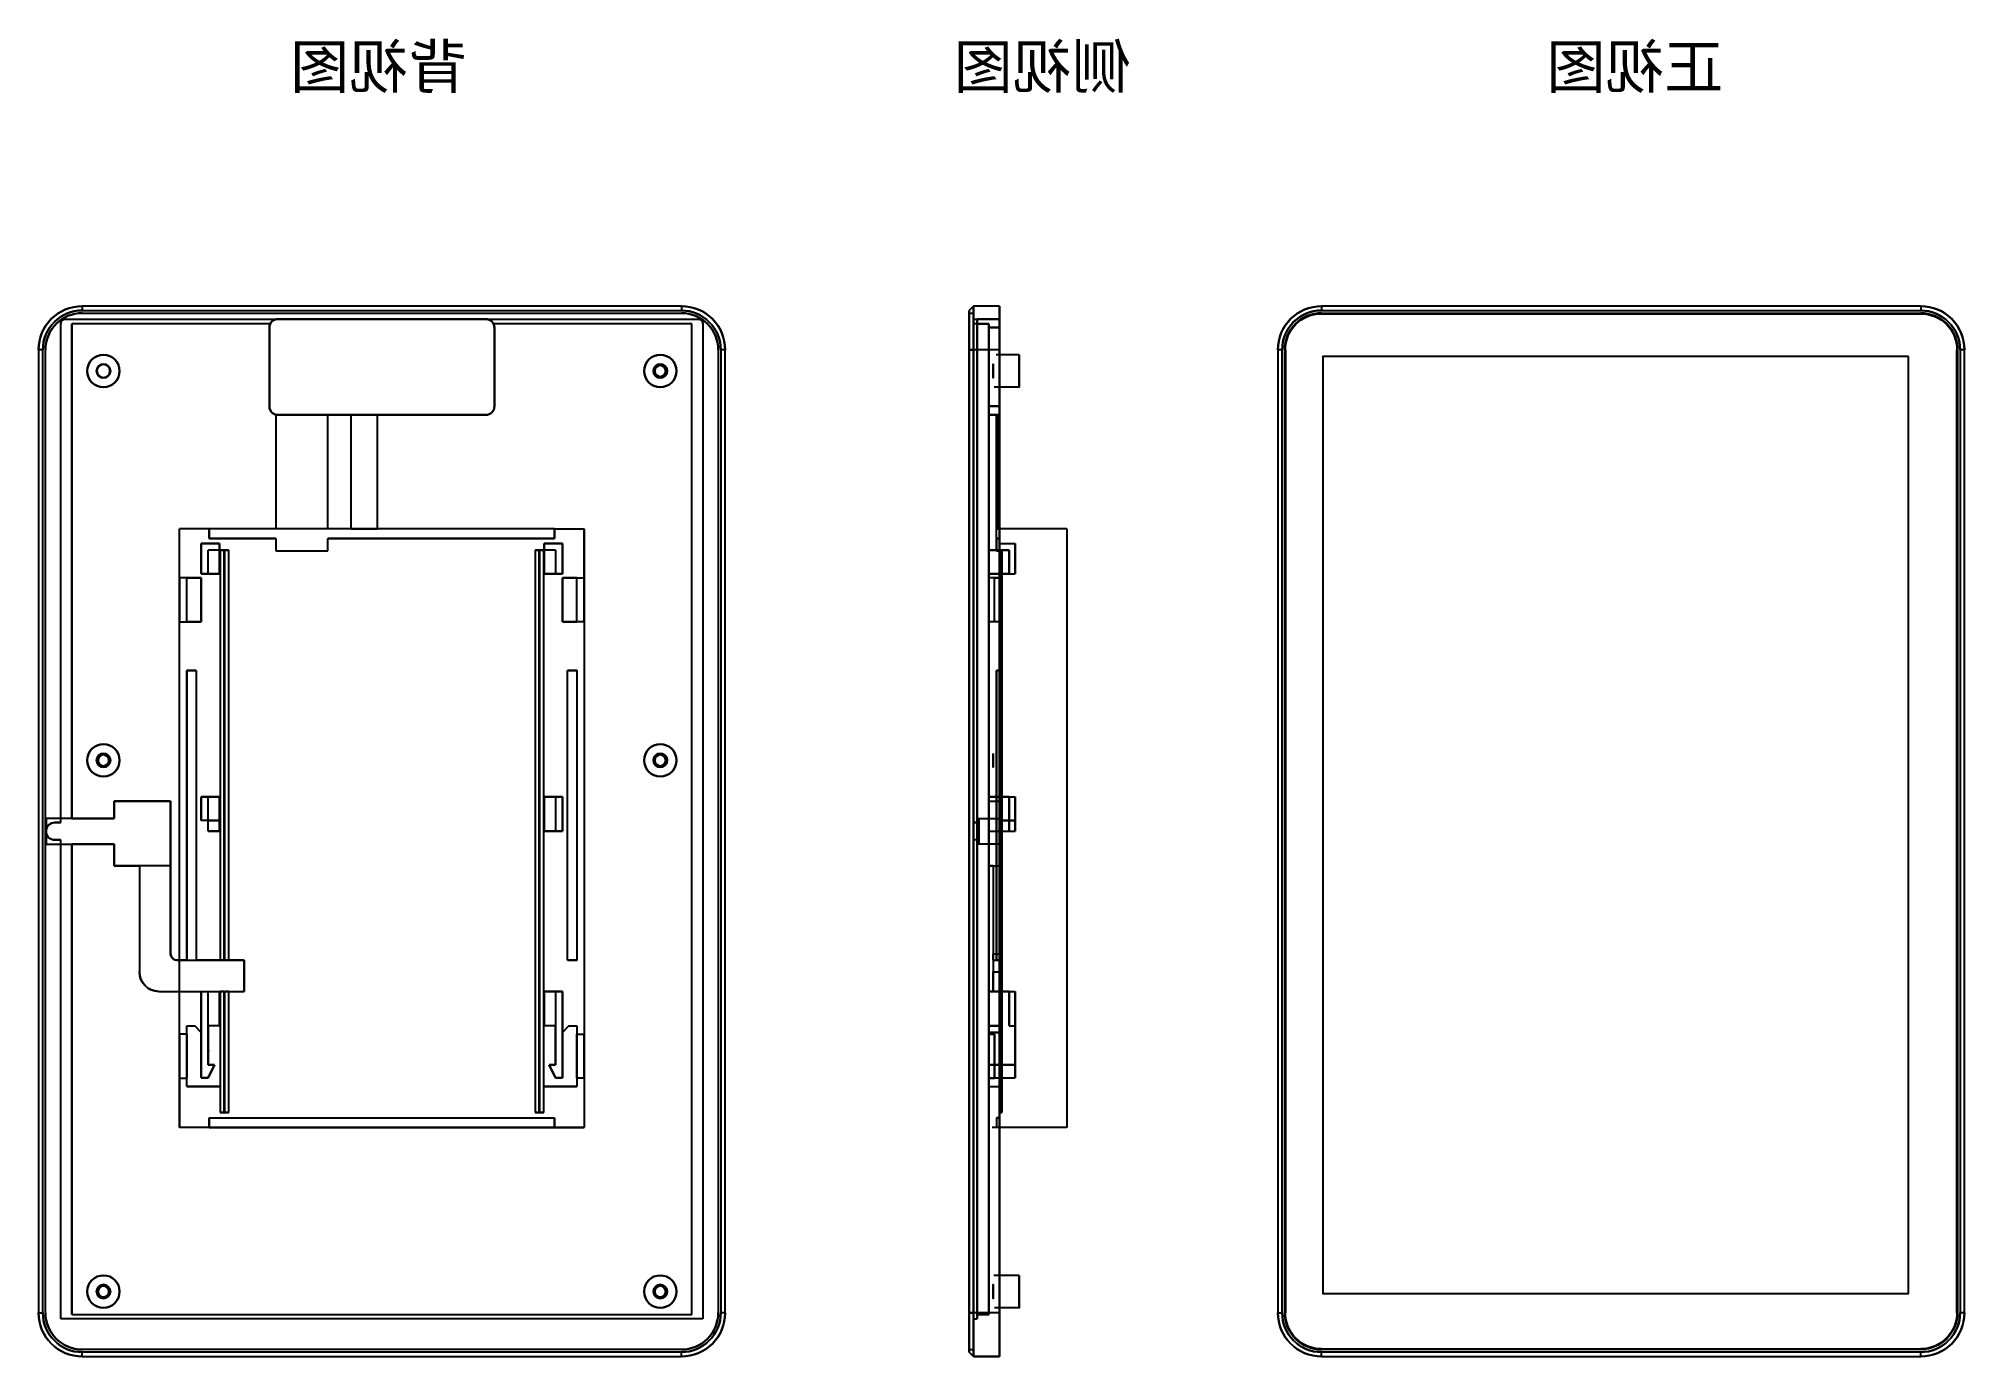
# Model space of a CAD drawing. Header units: millimetres. Extents: x 2932 to 3377, y 2153 to 2458.
import ezdxf

# ---------------------------------------------------------------- set-up
doc = ezdxf.new("R2010")
doc.units = ezdxf.units.MM
doc.layers.add('Layer 230', color=7, linetype='Continuous')
doc.layers.add('Layer 90', color=7, linetype='Continuous')
doc.styles.get("Standard").update_dxf_attribs({"font": 'romans.shx'})

msp = doc.modelspace()

# ---------------------------------------------------------------- texts
at = {"extrusion": (0, 0, -1), "char_height": 10, "attachment_point": 1, "text_direction": (-1, 0, 0)}
for s, insert in [('{\\fSimSun|b0|i0|c134|p2;背视图}', (3030.65, 2456.55)), ('{\\fSimSun|b0|i0|c134|p2;侧视图}', (3183.99, 2456.55)), ('{\\fSimSun|b0|i0|c134|p2;正视图}', (3320.99, 2456.55))]:
    msp.add_mtext_dynamic_manual_height_columns(s, width=73.9459, gutter_width=12.5, heights=[0], dxfattribs=dict(at, insert=insert))

# ---------------------------------------------------------------- linework, layer by layer
at = {"extrusion": (0, 0, -1)}
for p, q in [((3228.07, 2394.41, 3.2), (3366.59, 2394.41, 4.2)), ((3219.72, 2386.06, 3.2), (3219.72, 2163.46, 3.2)), ((3374.92, 2163.46, 3.2), (3374.92, 2386.06, 3.2)), ((3158.17, 2384.91, -4.9), (3152.89, 2384.91, -4.9)), ((3158.17, 2381.16, -4.9), (3158.17, 2384.91, -4.9)), ((3158.17, 2377.41, -4.9), (3152.44, 2377.41, -4.9)), ((3158.17, 2381.16, -4.9), (3158.17, 2377.41, -4.9)), ((2964.15, 2206.32, -0.3), (2964.15, 2344.69, -0.3)), ((2971, 2344.69, -2.8), (2964.15, 2344.69, -2.8)), ((2998.41, 2344.67, -2.1), (2986.41, 2344.67, -2.1)), ((3050.8, 2344.67, -2.1), (3057.65, 2344.67, -2.1)), ((3057.65, 2333.34, -0.3), (3057.65, 2344.67, -0.3)), ((3057.65, 2344.67, -0.3), (3057.65, 2206.32, -0.3)), ((3169.18, 2344.67), (3153.6, 2344.67)), ((3169.18, 2344.67), (3169.18, 2206.32)), ((2964.15, 2217.68, -0.3), (2964.15, 2206.32, -0.3)), ((3057.65, 2206.32, -2.8), (2964.15, 2206.32, -2.8)), ((3050.8, 2206.32, -2.8), (3057.65, 2206.32, -2.8)), ((3169.18, 2206.32), (3151.99, 2206.32)), ((3158.17, 2172.11, -4.9), (3152.33, 2172.11, -4.9)), ((3158.17, 2168.36, -4.9), (3158.17, 2172.11, -4.9)), ((3158.17, 2168.36, -4.9), (3158.17, 2164.61, -4.9)), ((3158.17, 2164.61, -4.9), (3152.51, 2164.61, -4.9)), ((3375.07, 2163.46, 3.2), (3374.92, 2163.46, 3.2)), ((3228.07, 2155.11, 3.2), (3366.57, 2155.11, 3.2)), ((3366.57, 2154.96, 3.2), (3366.57, 2154.96, 3.2))]:
    msp.add_line(p, q, dxfattribs=at)
msp.add_lwpolyline([(-3363.74, 2384.49), (-3228.38, 2384.49), (-3228.38, 2167.91), (-3363.74, 2167.91)], close=True, dxfattribs=at)
for centre, radius in [((-2946.55, 2381.16, 1.3), 1.5), ((-3075.25, 2381.16, 1.3), 1.25), ((-2946.55, 2291.16, 1.3), 1.25), ((-3075.25, 2291.16, 1.3), 1.25), ((-2946.55, 2168.36, 1.3), 1.25), ((-3075.25, 2168.36, 1.3), 1.25)]:
    msp.add_circle(centre, radius, dxfattribs=at)
for centre, radius, start, end in [((-3228.07, 2386.06, -3.2), 8.35, 0, 90), ((-3366.58, 2386.06, -4.2), 8.34, 90.0444, 180.0444), ((-3228.07, 2163.46, -3.2), 8.35, 270, 0), ((-3366.57, 2163.46, -3.2), 8.35, 180, 270), ((-3366.57, 2163.46, -3.2), 8.5, 180, 270)]:
    msp.add_arc(centre, radius, start, end, dxfattribs=at)
at = {"layer": 'Layer 230', "color": 7, "extrusion": (-1.22465e-16, 1, 0)}
for p, q in [((3080.15, 2396.16, 3.2), (2941.65, 2396.16, 3.2)), ((3080.15, 2396.16, -2.8), (2941.65, 2396.16, -2.8)), ((2941.65, 2396.16, -2.8), (2941.65, 2396.16, 3.2)), ((3080.15, 2396.16, -2.8), (3080.15, 2396.16, 3.2)), ((3366.57, 2396.16, 3.2), (3228.07, 2396.16, 3.2)), ((3366.57, 2396.16, -2.8), (3228.07, 2396.16, -2.8)), ((3228.07, 2396.16, -2.8), (3228.07, 2396.16, 3.2)), ((3366.57, 2396.16, -2.8), (3366.57, 2396.16, 3.2)), ((3034.9, 2371, -0.3), (2986.9, 2371, -0.3)), ((2986.9, 2371, -2.1), (2998.41, 2371, -2.1)), ((2986.9, 2371, -2.1), (2986.9, 2371, -0.3)), ((2998.41, 2371, -2.8), (3003.81, 2371, -2.8)), ((2998.41, 2371, -2.8), (2998.41, 2371, -2.1)), ((3003.81, 2371, -2.6), (3009.91, 2371, -2.6)), ((3003.81, 2371, -2.6), (3003.81, 2371, -2.8)), ((3009.91, 2371, -2.8), (3034.9, 2371, -2.8)), ((3009.91, 2371, -2.8), (3009.91, 2371, -2.6)), ((3034.9, 2371, -0.3), (3034.9, 2371, -2.8)), ((2975.5, 2339.76, -2.8), (2973.5, 2339.76, -2.8)), ((2974.36, 2339.76, -3.3), (2974.63, 2339.76, -3.3)), ((2986.41, 2339.61, -2.1), (2986.41, 2339.61, -2.8)), ((2986.41, 2339.61, -2.1), (2998.41, 2339.61, -2.1)), ((2986.41, 2339.61, -2.8), (2998.41, 2339.61, -2.8)), ((2998.41, 2339.61, -2.1), (2998.41, 2339.61, -2.8)), ((3048.3, 2339.76, -2.8), (3046.3, 2339.76, -2.8)), ((3047.16, 2339.76, -3.3), (3047.43, 2339.76, -3.3)), ((2973.35, 2334.31, -0.3), (2970.75, 2334.31, -0.3)), ((2970.75, 2334.31, -2.8), (2973.35, 2334.31, -2.8)), ((2970.75, 2334.31, -0.3), (2970.75, 2334.31, -2.8)), ((2973.35, 2334.31, -2.8), (2973.35, 2334.31, -0.3)), ((3051.05, 2334.31, -0.3), (3048.45, 2334.31, -0.3)), ((3048.45, 2334.31, -2.8), (3051.05, 2334.31, -2.8)), ((3048.45, 2334.31, -2.8), (3048.45, 2334.31, -0.3)), ((3051.05, 2334.31, -0.3), (3051.05, 2334.31, -2.8)), ((2964.15, 2323.18, -1.6), (2965.85, 2323.18, -1.6)), ((2964.15, 2323.18, -1.6), (2964.15, 2323.18, -0.3)), ((2964.15, 2323.18, -0.3), (2969.15, 2323.18, -0.3)), ((2969.15, 2323.18, -2.8), (2965.85, 2323.18, -2.8)), ((2965.85, 2323.18, -2.8), (2965.85, 2323.18, -1.6)), ((2969.15, 2323.18, -2.8), (2969.15, 2323.18, -0.3)), ((3052.65, 2323.18, -2.8), (3055.94, 2323.18, -2.8)), ((3052.65, 2323.18, -2.8), (3052.65, 2323.18, -0.3)), ((3057.65, 2323.18, -0.3), (3052.65, 2323.18, -0.3)), ((3055.94, 2323.18, -2.8), (3055.94, 2323.18, -1.6)), ((3057.65, 2323.18, -1.6), (3055.94, 2323.18, -1.6)), ((3057.65, 2323.18, -1.6), (3057.65, 2323.18, -0.3)), ((2933.3, 2271.81, 2), (2936.7, 2271.81, 2)), ((2933.3, 2271.81, -2.8), (2949.05, 2271.81, -2.8)), ((2933.3, 2271.81, -2.8), (2933.3, 2271.81, 2)), ((2936.7, 2272.76, 2), (2935.3, 2272.76, 2)), ((2935.3, 2272.76, 2), (2935.3, 2272.76, 3.2)), ((2935.3, 2272.76, 3.2), (2936.7, 2272.76, 3.2)), ((2936.7, 2272.76, 2), (2936.7, 2272.76, 3.2)), ((2936.7, 2271.81, 2), (2936.7, 2271.81, 2.4)), ((2936.7, 2271.81, 2.4), (2939.25, 2271.81, 2.4)), ((2939.25, 2271.81, -0.3), (2939.25, 2271.81, 2.4)), ((2949.05, 2271.81, -0.3), (2939.25, 2271.81, -0.3)), ((2949.05, 2271.81, -2.8), (2949.05, 2271.81, -0.3)), ((2949.05, 2266.76, -2.8), (2954.85, 2266.76, -2.8)), ((2949.05, 2266.76, -0.3), (2949.05, 2266.76, -2.8)), ((2962.05, 2266.76, -0.3), (2949.05, 2266.76, -0.3)), ((2962.05, 2266.76, -1.3), (2954.85, 2266.76, -1.3)), ((2954.85, 2266.76, -1.3), (2954.85, 2266.76, -2.8)), ((2962.05, 2266.76, -1.3), (2962.05, 2266.76, -0.3)), ((2964.15, 2217.68, -1.6), (2965.85, 2217.68, -1.6)), ((2964.15, 2217.68, -1.6), (2964.15, 2217.68, -0.3)), ((2964.15, 2217.68, -0.3), (2965.85, 2217.68, -0.3)), ((2965.85, 2217.68, -1.6), (2965.85, 2217.68, -0.3)), ((2970.75, 2220.76, -6.4), (2972.25, 2220.76, -6.4)), ((2970.75, 2220.76, -0.3), (2970.75, 2220.76, -6.4)), ((2972.25, 2220.76, -0.3), (2970.75, 2220.76, -0.3)), ((2972.25, 2220.76, -0.3), (2972.25, 2220.76, -6.4)), ((3057.65, 2217.68, -1.6), (3055.94, 2217.68, -1.6)), ((3055.94, 2217.68, -0.3), (3055.94, 2217.68, -1.6)), ((3057.65, 2217.68, -0.3), (3055.94, 2217.68, -0.3)), ((3057.65, 2217.68, -1.6), (3057.65, 2217.68, -0.3)), ((3085.1, 2162.08, 3.2), (2936.7, 2162.08, 3.2)), ((3085.1, 2162.08, 2.4), (2936.7, 2162.08, 2.4)), ((2936.7, 2162.08, 3.2), (2936.7, 2162.08, 2.4)), ((3085.1, 2162.08, 3.2), (3085.1, 2162.08, 2.4)), ((3080.15, 2154.96, 4.2), (2941.65, 2154.96, 4.2)), ((3080.15, 2154.96, 3.2), (2941.65, 2154.96, 3.2)), ((2941.65, 2154.96, 4.2), (2941.65, 2154.96, 3.2)), ((3080.15, 2154.96, 4.2), (3080.15, 2154.96, 3.2)), ((3366.57, 2154.96, 4.2), (3228.07, 2154.96, 4.2)), ((3366.57, 2154.96, 3.2), (3228.07, 2154.96, 3.2)), ((3228.07, 2154.96, 4.2), (3228.07, 2154.96, 3.2)), ((3366.57, 2154.96, 4.2), (3366.57, 2154.96, 3.2))]:
    msp.add_line(p, q, dxfattribs=at)
at = {"layer": 'Layer 230', "color": 7, "extrusion": (-8.65956e-17, 0.707107, 0.707107)}
for p, q in [((3080.15, 2396.16, 3.2), (2941.65, 2396.16, 3.2)), ((2941.65, 2396.16, 3.2), (2941.65, 2395.16, 4.2)), ((2941.65, 2395.16, 4.2), (3080.15, 2395.16, 4.2)), ((3080.15, 2396.16, 3.2), (3080.15, 2395.16, 4.2)), ((3366.57, 2396.16, 3.2), (3228.07, 2396.16, 3.2)), ((3228.07, 2396.16, 3.2), (3228.07, 2395.16, 4.2)), ((3228.07, 2395.16, 4.2), (3366.57, 2395.16, 4.2)), ((3366.57, 2396.16, 3.2), (3366.57, 2395.16, 4.2))]:
    msp.add_line(p, q, dxfattribs=at)
at = {"layer": 'Layer 230', "color": 7, "extrusion": (0, 0, -1)}
for p, q in [((3080.15, 2396.16, -2.8), (2941.65, 2396.16, -2.8)), ((3366.57, 2396.16, -2.8), (3228.07, 2396.16, -2.8)), ((2984.9, 2391.18, -2.8), (2984.9, 2373, -2.8)), ((3034.9, 2393.18, -2.8), (2986.9, 2393.18, -2.8)), ((3036.9, 2373, -2.8), (3036.9, 2391.18, -2.8)), ((3151.17, 2391.18, -43.25), (3151.17, 2373, -43.25)), ((3151.17, 2391.18, -43.25), (3153.67, 2391.18, -43.25)), ((3153.67, 2373, -43.25), (3153.67, 2391.18, -43.25)), ((2931.55, 2386.06, -2.8), (2931.55, 2163.46, -2.8)), ((3090.25, 2163.46, -2.8), (3090.25, 2386.06, -2.8)), ((3147.67, 2386.06, -148.6), (3147.67, 2163.46, -148.6)), ((3153.67, 2386.06, -148.6), (3147.67, 2386.06, -148.6)), ((3153.67, 2386.06, -148.6), (3153.67, 2163.46, -148.6)), ((3217.97, 2386.06, -2.8), (3217.97, 2163.46, -2.8)), ((3376.67, 2163.46, -2.8), (3376.67, 2386.06, -2.8)), ((3153.67, 2373, -43.25), (3151.17, 2373, -43.25)), ((2986.41, 2371.06, -2.8), (2986.41, 2344.69, -2.8)), ((2986.41, 2371.06, -2.1), (2986.41, 2344.67, -2.1)), ((2986.9, 2371, -2.1), (2998.41, 2371, -2.1)), ((2998.41, 2344.69, -2.8), (2998.41, 2371, -2.8)), ((2998.41, 2371, -2.8), (3003.81, 2371, -2.8)), ((2998.41, 2344.67, -2.1), (2998.41, 2371, -2.1)), ((3003.81, 2344.69, -2.8), (3003.81, 2371, -2.8)), ((3003.81, 2344.68, -2.6), (3003.81, 2371, -2.6)), ((3003.81, 2371, -2.6), (3009.91, 2371, -2.6)), ((3009.91, 2344.69, -2.8), (3009.91, 2371, -2.8)), ((3009.91, 2371, -2.8), (3034.9, 2371, -2.8)), ((3009.91, 2344.68, -2.6), (3009.91, 2371, -2.6)), ((3152.97, 2344.67, -81.74), (3152.97, 2371, -81.74)), ((3153.67, 2371, -81.74), (3152.97, 2371, -81.74)), ((3153.47, 2344.68, -70.24), (3153.47, 2371, -70.24)), ((3153.67, 2371, -70.24), (3153.47, 2371, -70.24)), ((3153.67, 2344.69, -81.74), (3153.67, 2371, -81.74)), ((3153.67, 2344.69, -70.24), (3153.67, 2371, -70.24)), ((2986.41, 2344.69, -2.8), (2971, 2344.69, -2.8)), ((2971, 2344.69, -2.8), (2971, 2342.46, -2.8)), ((2986.41, 2344.67, -2.1), (2971, 2344.67, -2.1)), ((2971, 2342.48, -2.1), (2971, 2344.67, -2.1)), ((2986.41, 2342.48, -2.1), (2971, 2342.48, -2.1)), ((2971, 2342.46, -2.8), (2986.41, 2342.46, -2.8)), ((2986.41, 2342.48, -2.1), (2986.41, 2339.61, -2.1)), ((2986.41, 2342.46, -2.8), (2986.41, 2339.61, -2.8)), ((3003.81, 2344.69, -2.8), (2998.41, 2344.69, -2.8)), ((3050.8, 2344.67, -2.1), (2998.41, 2344.67, -2.1)), ((3050.8, 2342.48, -2.1), (2998.41, 2342.48, -2.1)), ((2998.41, 2339.61, -2.1), (2998.41, 2342.48, -2.1)), ((2998.41, 2339.61, -2.8), (2998.41, 2342.46, -2.8)), ((2998.41, 2342.46, -2.8), (3050.8, 2342.46, -2.8)), ((3003.81, 2344.68, -2.6), (3009.91, 2344.68, -2.6)), ((3050.8, 2344.69, -2.8), (3009.91, 2344.69, -2.8)), ((3050.8, 2344.69, -2.8), (3050.8, 2342.46, -2.8)), ((3050.8, 2342.48, -2.1), (3050.8, 2344.67, -2.1)), ((3152.97, 2344.67, -81.74), (3153.67, 2344.69, -81.74)), ((3153.67, 2344.69, -29.35), (3152.97, 2344.67, -29.35)), ((3152.97, 2342.48, -29.35), (3152.97, 2344.67, -29.35)), ((3152.97, 2339.61, -81.74), (3152.97, 2342.48, -81.74)), ((3152.97, 2342.48, -81.74), (3153.67, 2342.46, -81.74)), ((3153.67, 2342.46, -29.35), (3152.97, 2342.48, -29.35)), ((3153.47, 2344.68, -70.24), (3153.67, 2344.69, -70.24)), ((3153.67, 2344.69, -29.35), (3153.67, 2342.46, -29.35)), ((3153.67, 2339.61, -81.74), (3153.67, 2342.46, -81.74)), ((2969.15, 2341.31, -2.8), (2969.15, 2334.31, -2.8)), ((2973.35, 2341.31, -2.8), (2969.15, 2341.31, -2.8)), ((2969.15, 2341.31, -6.4), (2973.35, 2341.31, -6.4)), ((2969.15, 2334.31, -6.4), (2969.15, 2341.31, -6.4)), ((2973.35, 2339.71, -2.8), (2973.35, 2341.31, -2.8)), ((2973.35, 2341.31, -6.4), (2973.35, 2334.31, -6.4)), ((2973.35, 2334.31, -2.8), (2973.35, 2339.71, -2.8)), ((2975.5, 2339.76, -2.8), (2973.5, 2339.76, -2.8)), ((2973.5, 2339.76, -2.8), (2973.5, 2244.96, -2.8)), ((2974.36, 2339.76, -3.3), (2974.36, 2244.96, -3.3)), ((2974.36, 2339.76, -3.3), (2974.63, 2339.76, -3.3)), ((2974.63, 2244.96, -3.3), (2974.63, 2339.76, -3.3)), ((2975.5, 2244.96, -2.8), (2975.5, 2339.76, -2.8)), ((2986.41, 2339.61, -2.8), (2998.41, 2339.61, -2.8)), ((2986.41, 2339.61, -2.1), (2998.41, 2339.61, -2.1)), ((3048.3, 2339.76, -2.8), (3046.3, 2339.76, -2.8)), ((3046.3, 2339.76, -2.8), (3046.3, 2209.76, -2.8)), ((3047.16, 2339.76, -3.3), (3047.16, 2209.76, -3.3)), ((3047.16, 2339.76, -3.3), (3047.43, 2339.76, -3.3)), ((3047.43, 2209.76, -3.3), (3047.43, 2339.76, -3.3)), ((3048.3, 2229.76, -2.8), (3048.3, 2339.76, -2.8)), ((3052.65, 2341.31, -2.8), (3048.45, 2341.31, -2.8)), ((3048.45, 2341.31, -2.8), (3048.45, 2339.71, -2.8)), ((3048.45, 2334.31, -6.4), (3048.45, 2341.31, -6.4)), ((3048.45, 2341.31, -6.4), (3052.65, 2341.31, -6.4)), ((3048.45, 2339.71, -2.8), (3048.45, 2334.31, -2.8)), ((3052.65, 2334.31, -2.8), (3052.65, 2341.31, -2.8)), ((3052.65, 2341.31, -6.4), (3052.65, 2334.31, -6.4)), ((3152.97, 2339.61, -81.74), (3153.67, 2339.61, -81.74)), ((2965.85, 2333.34, -2.8), (2969.15, 2333.34, -2.8)), ((2965.85, 2323.18, -2.8), (2965.85, 2333.34, -2.8)), ((2969.15, 2334.31, -2.8), (2970.75, 2334.31, -2.8)), ((2973.35, 2334.31, -6.4), (2969.15, 2334.31, -6.4)), ((2969.15, 2333.34, -2.8), (2969.15, 2323.18, -2.8)), ((2970.75, 2334.31, -2.8), (2973.35, 2334.31, -2.8)), ((3048.45, 2334.31, -2.8), (3051.05, 2334.31, -2.8)), ((3052.65, 2334.31, -6.4), (3048.45, 2334.31, -6.4)), ((3051.05, 2334.31, -2.8), (3052.65, 2334.31, -2.8)), ((3055.94, 2333.34, -2.8), (3052.65, 2333.34, -2.8)), ((3052.65, 2333.34, -2.8), (3052.65, 2323.18, -2.8)), ((3055.94, 2323.18, -2.8), (3055.94, 2333.34, -2.8)), ((3151.17, 2333.34, -22.5), (3151.17, 2323.18, -22.5)), ((3152.47, 2333.34, -22.5), (3151.17, 2333.34, -22.5)), ((3152.47, 2323.18, -22.5), (3152.47, 2333.34, -22.5)), ((3152.47, 2323.18, -24.2), (3152.47, 2333.34, -24.2)), ((3152.47, 2333.34, -24.2), (3153.67, 2333.34, -24.2)), ((3153.67, 2323.18, -24.2), (3153.67, 2333.34, -24.2)), ((2969.15, 2323.18, -2.8), (2965.85, 2323.18, -2.8)), ((3052.65, 2323.18, -2.8), (3055.94, 2323.18, -2.8)), ((3152.47, 2323.18, -22.5), (3151.17, 2323.18, -22.5)), ((3153.67, 2323.18, -24.2), (3152.47, 2323.18, -24.2)), ((2965.76, 2311.96, -2.8), (2968, 2311.96, -2.8)), ((2965.76, 2311.96, -2.8), (2965.76, 2244.96, -2.8)), ((2967.97, 2311.96, -2.1), (2965.79, 2311.96, -2.1)), ((2965.79, 2311.96, -2.1), (2965.79, 2244.96, -2.1)), ((2967.97, 2311.96, -2.1), (2967.97, 2244.96, -2.1)), ((2968, 2311.96, -2.8), (2968, 2244.96, -2.8)), ((3056.03, 2311.96, -2.8), (3053.8, 2311.96, -2.8)), ((3053.8, 2244.96, -2.8), (3053.8, 2311.96, -2.8)), ((3053.82, 2244.96, -2.1), (3053.82, 2311.96, -2.1)), ((3053.82, 2311.96, -2.1), (3056.01, 2311.96, -2.1)), ((3056.01, 2244.96, -2.1), (3056.01, 2311.96, -2.1)), ((3056.03, 2244.96, -2.8), (3056.03, 2311.96, -2.8)), ((2962.05, 2281.76, -2.8), (2949.05, 2281.76, -2.8)), ((2949.05, 2281.76, -2.8), (2949.05, 2277.71, -2.8)), ((2962.05, 2246.46, -2.8), (2962.05, 2281.76, -2.8)), ((2970.75, 2282.76, -2.8), (2969.15, 2282.76, -2.8)), ((2969.15, 2282.76, -2.8), (2969.15, 2277.26, -2.8)), ((2969.15, 2277.26, -6.4), (2969.15, 2282.76, -6.4)), ((2969.15, 2282.76, -6.4), (2973.35, 2282.76, -6.4)), ((2973.35, 2282.76, -2.8), (2970.75, 2282.76, -2.8)), ((2973.35, 2274.76, -2.8), (2973.35, 2282.76, -2.8)), ((2973.35, 2282.76, -6.4), (2973.35, 2277.26, -6.4)), ((3051.05, 2282.76, -2.8), (3048.45, 2282.76, -2.8)), ((3048.45, 2282.76, -2.8), (3048.45, 2274.76, -2.8)), ((3048.45, 2274.76, -6.4), (3048.45, 2282.76, -6.4)), ((3048.45, 2282.76, -6.4), (3052.65, 2282.76, -6.4)), ((3052.65, 2282.76, -2.8), (3051.05, 2282.76, -2.8)), ((3052.65, 2274.76, -2.8), (3052.65, 2282.76, -2.8)), ((3052.65, 2282.76, -6.4), (3052.65, 2274.76, -6.4)), ((3151.17, 2282.76, -106.8), (3151.17, 2274.76, -106.8)), ((3151.17, 2282.76, -106.8), (3153.67, 2282.76, -106.8)), ((3151.17, 2281.76, -118.1), (3153.67, 2281.76, -118.1)), ((3151.17, 2281.76, -118.1), (3151.17, 2266.76, -118.1)), ((3153.67, 2274.76, -106.8), (3153.67, 2282.76, -106.8)), ((3153.67, 2246.46, -118.1), (3153.67, 2281.76, -118.1)), ((3155.87, 2274.76, -31.7), (3155.87, 2282.76, -31.7)), ((3155.87, 2282.76, -31.7), (3157.27, 2282.76, -31.7)), ((3157.27, 2274.76, -31.7), (3157.27, 2282.76, -31.7)), ((2949.05, 2277.71, -2.8), (2933.3, 2277.71, -2.8)), ((2933.3, 2277.71, -2.8), (2933.3, 2271.81, -2.8)), ((2936.7, 2277.71, 2), (2933.3, 2277.71, 2)), ((2933.3, 2277.71, 2), (2933.3, 2274.76, 2)), ((2933.3, 2274.76, 2), (2933.3, 2271.81, 2)), ((2935.3, 2276.76, 2), (2936.7, 2276.76, 2)), ((2936.7, 2276.76, 2), (2936.7, 2277.71, 2)), ((2970.75, 2277.26, -2.8), (2969.15, 2277.26, -2.8)), ((2970.75, 2277.26, -6.4), (2969.15, 2277.26, -6.4)), ((2970.75, 2274.76, -2.8), (2970.75, 2277.26, -2.8)), ((2973.35, 2277.26, -6.4), (2970.75, 2277.26, -6.4)), ((2970.75, 2274.76, -2.8), (2973.35, 2274.76, -2.8)), ((3048.45, 2274.76, -2.8), (3051.05, 2274.76, -2.8)), ((3052.65, 2274.76, -6.4), (3048.45, 2274.76, -6.4)), ((3051.05, 2274.76, -2.8), (3052.65, 2274.76, -2.8)), ((3151.17, 2274.76, -106.8), (3153.67, 2274.76, -106.8)), ((3155.87, 2274.76, -31.7), (3157.27, 2274.76, -31.7)), ((2933.3, 2271.81, -2.8), (2949.05, 2271.81, -2.8)), ((2933.3, 2271.81, 2), (2936.7, 2271.81, 2)), ((2936.7, 2272.76, 2), (2935.3, 2272.76, 2)), ((2936.7, 2271.81, 2), (2936.7, 2272.76, 2)), ((2949.05, 2271.81, -2.8), (2949.05, 2266.76, -2.8)), ((2949.05, 2266.76, -2.8), (2954.85, 2266.76, -2.8)), ((2954.85, 2266.76, -1.3), (2954.85, 2242.26, -1.3)), ((2962.05, 2266.76, -1.3), (2954.85, 2266.76, -1.3)), ((2954.85, 2266.76, -2.8), (2954.85, 2242.26, -2.8)), ((2962.05, 2266.76, -1.3), (2962.05, 2246.46, -1.3)), ((3152.17, 2266.76, -118.1), (3151.17, 2266.76, -118.1)), ((3152.17, 2266.76, -118.1), (3152.17, 2246.46, -118.1)), ((2963.55, 2244.96, -1.3), (2979.05, 2244.96, -1.3)), ((2965.76, 2244.96, -2.8), (2963.55, 2244.96, -2.8)), ((2965.79, 2244.96, -2.1), (2967.97, 2244.96, -2.1)), ((2973.5, 2244.96, -2.8), (2968, 2244.96, -2.8)), ((2974.63, 2244.96, -3.3), (2974.36, 2244.96, -3.3)), ((2979.05, 2244.96, -2.8), (2975.5, 2244.96, -2.8)), ((2979.05, 2244.96, -1.3), (2979.05, 2237.76, -1.3)), ((2979.05, 2237.76, -2.8), (2979.05, 2244.96, -2.8)), ((3056.03, 2244.96, -2.8), (3053.8, 2244.96, -2.8)), ((3053.82, 2244.96, -2.1), (3056.01, 2244.96, -2.1)), ((3152.17, 2246.46, -118.1), (3153.67, 2246.46, -118.1)), ((3152.17, 2244.96, -101.1), (3152.17, 2237.76, -101.1)), ((3152.17, 2244.96, -101.1), (3153.67, 2244.96, -101.1)), ((3153.67, 2237.76, -101.1), (3153.67, 2244.96, -101.1)), ((2959.35, 2237.76, -1.3), (2970.75, 2237.76, -1.3)), ((2959.35, 2237.76, -2.8), (2969.15, 2237.76, -2.8)), ((2969.15, 2237.76, -2.8), (2969.15, 2228.26, -2.8)), ((2969.15, 2217.76, -6.4), (2969.15, 2237.76, -6.4)), ((2969.15, 2237.76, -6.4), (2973.35, 2237.76, -6.4)), ((2970.75, 2237.76, -1.3), (2973.35, 2237.76, -1.3)), ((2973.35, 2237.76, -1.3), (2979.05, 2237.76, -1.3)), ((2973.35, 2237.76, -2.8), (2973.5, 2237.76, -2.8)), ((2973.35, 2229.76, -2.8), (2973.35, 2237.76, -2.8)), ((2973.35, 2237.76, -6.4), (2973.35, 2229.76, -6.4)), ((2973.5, 2237.76, -2.8), (2973.5, 2229.76, -2.8)), ((2974.36, 2237.76, -3.3), (2974.63, 2237.76, -3.3)), ((2974.36, 2237.76, -3.3), (2974.36, 2209.76, -3.3)), ((2974.63, 2209.76, -3.3), (2974.63, 2237.76, -3.3)), ((2975.5, 2209.76, -2.8), (2975.5, 2237.76, -2.8)), ((2975.5, 2237.76, -2.8), (2979.05, 2237.76, -2.8)), ((3051.05, 2237.76, -2.8), (3048.45, 2237.76, -2.8)), ((3048.45, 2237.76, -2.8), (3048.45, 2229.76, -2.8)), ((3048.45, 2229.76, -6.4), (3048.45, 2237.76, -6.4)), ((3048.45, 2237.76, -6.4), (3052.65, 2237.76, -6.4)), ((3052.65, 2237.76, -2.8), (3051.05, 2237.76, -2.8)), ((3052.65, 2228.26, -2.8), (3052.65, 2237.76, -2.8)), ((3052.65, 2237.76, -6.4), (3052.65, 2217.76, -6.4)), ((3151.17, 2237.76, -106.8), (3151.17, 2229.76, -106.8)), ((3152.17, 2237.76, -106.8), (3151.17, 2237.76, -106.8)), ((3152.17, 2237.76, -101.1), (3153.67, 2237.76, -101.1)), ((3153.67, 2237.76, -106.8), (3152.17, 2237.76, -106.8)), ((3153.67, 2229.76, -106.8), (3153.67, 2237.76, -106.8)), ((3155.87, 2229.76, -31.7), (3155.87, 2237.76, -31.7)), ((3155.87, 2237.76, -31.7), (3157.27, 2237.76, -31.7)), ((3157.27, 2229.76, -31.7), (3157.27, 2237.76, -31.7)), ((2965.85, 2229.76, -2.8), (2967.65, 2229.76, -2.8)), ((2965.85, 2215.76, -2.8), (2965.85, 2229.76, -2.8)), ((2967.65, 2229.76, -2.8), (2969.15, 2228.26, -2.8)), ((2973.35, 2229.76, -6.4), (2970.75, 2229.76, -6.4)), ((2970.75, 2229.76, -6.4), (2970.75, 2220.76, -6.4)), ((2973.5, 2229.76, -2.8), (2973.35, 2229.76, -2.8)), ((3048.45, 2229.76, -2.8), (3048.3, 2229.76, -2.8)), ((3051.05, 2229.76, -6.4), (3048.45, 2229.76, -6.4)), ((3051.05, 2220.76, -6.4), (3051.05, 2229.76, -6.4)), ((3052.65, 2228.26, -2.8), (3054.15, 2229.76, -2.8)), ((3054.15, 2229.76, -2.8), (3055.94, 2229.76, -2.8)), ((3055.94, 2229.76, -2.8), (3055.94, 2215.76, -2.8)), ((3151.17, 2229.76, -106.65), (3151.17, 2215.76, -106.65)), ((3151.17, 2229.76, -106.65), (3153.67, 2229.76, -106.65)), ((3151.17, 2229.76, -106.8), (3153.67, 2229.76, -106.8)), ((3153.67, 2229.76, -24.2), (3151.17, 2229.76, -24.2)), ((3151.17, 2229.76, -24.2), (3151.17, 2227.84, -24.2)), ((3152.47, 2227.84, -24.2), (3151.17, 2227.84, -24.2)), ((3151.17, 2227.84, -22.5), (3151.17, 2217.68, -22.5)), ((3151.17, 2227.84, -22.5), (3152.47, 2227.84, -22.5)), ((3152.47, 2217.68, -24.2), (3152.47, 2227.84, -24.2)), ((3152.47, 2217.68, -22.5), (3152.47, 2227.84, -22.5)), ((3153.67, 2229.76, -106.65), (3153.67, 2215.76, -106.65)), ((3153.67, 2229.76, -24.2), (3153.67, 2215.76, -24.2)), ((3155.87, 2229.76, -31.7), (3157.27, 2229.76, -31.7)), ((2970.75, 2217.76, -6.4), (2969.15, 2217.76, -6.4)), ((2972.25, 2220.76, -6.4), (2970.75, 2217.76, -6.4)), ((2970.75, 2220.76, -6.4), (2972.25, 2220.76, -6.4)), ((3051.05, 2217.76, -6.4), (3049.55, 2220.76, -6.4)), ((3049.55, 2220.76, -6.4), (3051.05, 2220.76, -6.4)), ((3052.65, 2217.76, -6.4), (3051.05, 2217.76, -6.4)), ((3151.17, 2217.68, -24.2), (3151.17, 2215.76, -24.2)), ((3151.17, 2217.68, -24.2), (3152.47, 2217.68, -24.2)), ((3152.47, 2217.68, -22.5), (3151.17, 2217.68, -22.5)), ((2965.85, 2215.76, -2.8), (2973.5, 2215.76, -2.8)), ((2973.5, 2215.76, -2.8), (2973.5, 2209.76, -2.8)), ((3048.3, 2209.76, -2.8), (3048.3, 2215.76, -2.8)), ((3048.3, 2215.76, -2.8), (3055.94, 2215.76, -2.8)), ((3151.17, 2215.76, -106.65), (3153.67, 2215.76, -106.65)), ((3151.17, 2215.76, -24.2), (3153.67, 2215.76, -24.2)), ((2971, 2208.56, -2.8), (3050.8, 2208.56, -2.8)), ((2971, 2206.32, -2.8), (2971, 2208.56, -2.8)), ((2971, 2208.53, -2.1), (3050.8, 2208.53, -2.1)), ((2971, 2208.53, -2.1), (2971, 2206.35, -2.1)), ((2973.5, 2209.76, -2.8), (2975.5, 2209.76, -2.8)), ((2974.63, 2209.76, -3.3), (2974.36, 2209.76, -3.3)), ((3046.3, 2209.76, -2.8), (3048.3, 2209.76, -2.8)), ((3047.43, 2209.76, -3.3), (3047.16, 2209.76, -3.3)), ((3050.8, 2206.32, -2.8), (3050.8, 2208.56, -2.8)), ((3050.8, 2208.53, -2.1), (3050.8, 2206.35, -2.1)), ((3152.97, 2208.53, -29.35), (3153.67, 2208.56, -29.35)), ((3152.97, 2208.53, -29.35), (3152.97, 2206.35, -29.35)), ((3153.67, 2206.32, -29.35), (3153.67, 2208.56, -29.35)), ((2971, 2206.35, -2.1), (3050.8, 2206.35, -2.1)), ((2971, 2206.32, -2.8), (3050.8, 2206.32, -2.8)), ((3152.97, 2206.35, -29.35), (3153.67, 2206.32, -29.35)), ((3153.67, 2163.46, -148.6), (3147.67, 2163.46, -148.6)), ((2941.65, 2153.36, -2.8), (3080.15, 2153.36, -2.8)), ((3228.07, 2153.36, -2.8), (3366.57, 2153.36, -2.8))]:
    msp.add_line(p, q, dxfattribs=at)
at = {"layer": 'Layer 230', "color": 7}
for p, q in [((2941.65, 2396.16, 3.2), (2941.65, 2395.16, 4.2)), ((2941.65, 2396.16, -2.8), (2941.65, 2396.16, 3.2)), ((2941.65, 2395.16, 4.2), (3080.15, 2395.16, 4.2)), ((3080.15, 2396.16, 3.2), (3080.15, 2395.16, 4.2)), ((3080.15, 2396.16, -2.8), (3080.15, 2396.16, 3.2)), ((3147.67, 2396.16, -138.5), (3146.67, 2395.16, -138.5)), ((3147.67, 2396.16), (3146.67, 2395.16, 0)), ((3153.67, 2396.16, -138.5), (3147.67, 2396.16, -138.5)), ((3153.67, 2396.16), (3147.67, 2396.16)), ((3228.07, 2396.16, 3.2), (3228.07, 2395.16, 4.2)), ((3228.07, 2396.16, -2.8), (3228.07, 2396.16, 3.2)), ((3228.07, 2395.16, 4.2), (3366.57, 2395.16, 4.2)), ((3366.57, 2396.16, 3.2), (3366.57, 2395.16, 4.2)), ((3366.57, 2396.16, -2.8), (3366.57, 2396.16, 3.2)), ((2936.7, 2277.71, 2.4), (2936.7, 2392.18, 2.4)), ((2936.7, 2276.76, 3.2), (2936.7, 2392.18, 3.2)), ((2936.7, 2392.18, 3.2), (2936.7, 2392.18, 2.4)), ((2937.7, 2393.18, 2.4), (2986.9, 2393.18, 2.4)), ((2937.7, 2393.18, 3.2), (3084.1, 2393.18, 3.2)), ((2937.7, 2393.18, 3.2), (2937.7, 2393.18, 2.4)), ((2939.25, 2277.71, 2.4), (2939.25, 2392.08, 2.4)), ((2985.11, 2392.08, 2.4), (2939.25, 2392.08, 2.4)), ((2985.11, 2392.08, -0.3), (2939.25, 2392.08, -0.3)), ((2939.25, 2392.08, -0.3), (2939.25, 2277.71, -0.3)), ((2941.65, 2394.56, 4.2), (3080.15, 2394.56, 4.2)), ((2941.65, 2394.56, 3.2), (3080.15, 2394.56, 3.2)), ((2941.65, 2394.56, 4.2), (2941.65, 2394.56, 3.2)), ((2984.9, 2373, -0.3), (2984.9, 2391.18, -0.3)), ((2984.9, 2391.18, -2.8), (2984.9, 2391.18, -0.3)), ((2985.11, 2392.08, -0.3), (2985.11, 2392.08, 2.4)), ((2986.9, 2393.18, 2.4), (2986.9, 2393.18, -2.8)), ((3034.9, 2393.18, 2.4), (3084.1, 2393.18, 2.4)), ((3034.9, 2393.18, -2.8), (3034.9, 2393.18, 2.4)), ((3082.55, 2392.08, 2.4), (3036.68, 2392.08, 2.4)), ((3082.55, 2392.08, -0.3), (3036.68, 2392.08, -0.3)), ((3036.68, 2392.08, 2.4), (3036.68, 2392.08, -0.3)), ((3036.9, 2391.18, -0.3), (3036.9, 2373, -0.3)), ((3036.9, 2391.18, -0.3), (3036.9, 2391.18, -2.8)), ((3080.15, 2394.56, 4.2), (3080.15, 2394.56, 3.2)), ((3082.55, 2163.08, 2.4), (3082.55, 2392.08, 2.4)), ((3082.55, 2163.08, -0.3), (3082.55, 2392.08, -0.3)), ((3084.1, 2393.18, 3.2), (3084.1, 2393.18, 2.4)), ((3085.1, 2392.18, 2.4), (3085.1, 2162.08, 2.4)), ((3085.1, 2392.18, 3.2), (3085.1, 2162.08, 3.2)), ((3085.1, 2392.18, 3.2), (3085.1, 2392.18, 2.4)), ((3146.67, 2394.56, -138.5), (3147.67, 2394.56, -138.5)), ((3146.67, 2394.56, 0), (3147.67, 2394.56, 0)), ((3147.67, 2393.18, -142.45), (3148.47, 2393.18, -142.45)), ((3147.67, 2393.18, 3.95), (3148.47, 2393.18, 3.95)), ((3147.67, 2392.18, -143.45), (3148.47, 2392.18, -143.45)), ((3147.67, 2276.76, -143.45), (3147.67, 2392.18, -143.45)), ((3147.67, 2392.18, -143.45), (3148.47, 2392.18, -143.45)), ((3147.67, 2392.18, 4.95), (3148.47, 2392.18, 4.95)), ((3148.47, 2393.18, -93.25), (3153.67, 2393.18, -93.25)), ((3153.67, 2393.18, -45.25), (3148.47, 2393.18, -45.25)), ((3148.47, 2277.71, -143.45), (3148.47, 2392.18, -143.45)), ((3148.47, 2277.71, -140.9), (3148.47, 2392.08, -140.9)), ((3151.17, 2392.08, -140.9), (3148.47, 2392.08, -140.9)), ((3151.17, 2392.08, -95.04), (3148.47, 2392.08, -95.04)), ((3148.47, 2392.08, -43.46), (3151.17, 2392.08, -43.46)), ((3151.17, 2392.08, -140.9), (3151.17, 2277.71, -140.9)), ((3151.17, 2373, -95.25), (3151.17, 2391.18, -95.25)), ((3153.67, 2391.18, -95.25), (3151.17, 2391.18, -95.25)), ((3153.67, 2391.18, -95.25), (3151.17, 2391.18, -95.25)), ((3151.17, 2391.18, -43.25), (3153.67, 2391.18, -43.25)), ((3153.67, 2391.18, -95.25), (3153.67, 2373, -95.25)), ((3228.07, 2394.56, 4.2), (3366.57, 2394.56, 4.2)), ((3228.07, 2394.56, 3.2), (3366.57, 2394.56, 3.2)), ((3228.07, 2394.56, 4.2), (3228.07, 2394.56, 3.2)), ((3366.57, 2394.56, 4.2), (3366.57, 2394.56, 3.2)), ((2932.55, 2386.06, 4.2), (2931.55, 2386.06, 3.2)), ((2931.55, 2386.06, -2.8), (2931.55, 2386.06, 3.2)), ((2932.55, 2163.46, 4.2), (2932.55, 2386.06, 4.2)), ((2933.15, 2163.46, 4.2), (2933.15, 2386.06, 4.2)), ((2933.15, 2163.46, 3.2), (2933.15, 2386.06, 3.2)), ((2933.15, 2386.06, 4.2), (2933.15, 2386.06, 3.2)), ((3088.65, 2386.06, 4.2), (3088.65, 2163.46, 4.2)), ((3088.65, 2386.06, 3.2), (3088.65, 2163.46, 3.2)), ((3088.65, 2386.06, 4.2), (3088.65, 2386.06, 3.2)), ((3089.25, 2386.06, 4.2), (3089.25, 2163.46, 4.2)), ((3090.25, 2386.06, 3.2), (3089.25, 2386.06, 4.2)), ((3090.25, 2386.06, -2.8), (3090.25, 2386.06, 3.2)), ((3146.67, 2386.06, -147), (3147.67, 2386.06, -147)), ((3146.67, 2163.46, -147), (3146.67, 2386.06, -147)), ((3146.67, 2386.06, -147.6), (3147.67, 2386.06, -148.6)), ((3146.67, 2386.06, -147), (3147.67, 2386.06, -147)), ((3147.67, 2386.06, 10.1), (3146.67, 2386.06, 9.1)), ((3146.67, 2386.06, 8.5), (3147.67, 2386.06, 8.5)), ((3147.67, 2163.46, -147), (3147.67, 2386.06, -147)), ((3153.67, 2386.06, -148.6), (3147.67, 2386.06, -148.6)), ((3147.67, 2163.46, 10.1), (3147.67, 2386.06, 10.1)), ((3153.67, 2386.06, 10.1), (3147.67, 2386.06, 10.1)), ((3153.67, 2386.06, 10.1), (3147.67, 2386.06, 10.1)), ((3153.67, 2163.46, 10.1), (3153.67, 2386.06, 10.1)), ((3218.97, 2386.06, 4.2), (3217.97, 2386.06, 3.2)), ((3217.97, 2386.06, -2.8), (3217.97, 2386.06, 3.2)), ((3218.97, 2163.46, 4.2), (3218.97, 2386.06, 4.2)), ((3219.57, 2163.46, 4.2), (3219.57, 2386.06, 4.2)), ((3219.57, 2163.46, 3.2), (3219.57, 2386.06, 3.2)), ((3219.57, 2386.06, 4.2), (3219.57, 2386.06, 3.2)), ((3375.07, 2386.06, 4.2), (3375.07, 2163.46, 4.2)), ((3375.07, 2386.06, 3.2), (3375.07, 2163.46, 3.2)), ((3375.07, 2386.06, 4.2), (3375.07, 2386.06, 3.2)), ((3375.67, 2386.06, 4.2), (3375.67, 2163.46, 4.2)), ((3376.67, 2386.06, 3.2), (3375.67, 2386.06, 4.2)), ((3376.67, 2386.06, -2.8), (3376.67, 2386.06, 3.2)), ((2984.9, 2373, -0.3), (2984.9, 2373, -2.8)), ((3036.9, 2373, -2.8), (3036.9, 2373, -0.3)), ((3151.17, 2373, -95.25), (3153.67, 2373, -95.25)), ((3153.67, 2373, -43.25), (3151.17, 2373, -43.25)), ((3151.17, 2373, -95.25), (3153.67, 2373, -95.25)), ((2986.41, 2371.06, -2.8), (2986.41, 2371.06, -2.1)), ((3034.9, 2371, -0.3), (2986.9, 2371, -0.3)), ((2986.9, 2371, -2.1), (2986.9, 2371, -0.3)), ((3034.9, 2371, -0.3), (3034.9, 2371, -2.8)), ((3151.17, 2371, -45.25), (3153.67, 2371, -45.25)), ((3152.97, 2371, -93.25), (3151.17, 2371, -93.25)), ((3153.67, 2371.06, -93.74), (3152.97, 2371.06, -93.74)), ((3152.97, 2371.06, -93.74), (3152.97, 2344.67, -93.74)), ((3153.67, 2371.06, -93.74), (3152.97, 2371.06, -93.74)), ((3153.47, 2371, -76.34), (3153.67, 2371, -76.34)), ((3153.47, 2344.68, -76.34), (3153.47, 2371, -76.34)), ((3153.67, 2371.06, -93.74), (3153.67, 2344.69, -93.74)), ((3153.67, 2344.69, -76.34), (3153.67, 2371, -76.34)), ((3152.97, 2344.67, -109.15), (3153.67, 2344.69, -109.15)), ((3153.67, 2344.69, -93.74), (3152.97, 2344.67, -93.74)), ((3152.97, 2342.48, -109.15), (3152.97, 2344.67, -109.15)), ((3152.97, 2342.48, -109.15), (3153.67, 2342.46, -109.15)), ((3153.67, 2342.46, -93.74), (3152.97, 2342.48, -93.74)), ((3152.97, 2342.48, -93.74), (3152.97, 2339.61, -93.74)), ((3153.47, 2344.68, -76.34), (3153.67, 2344.69, -76.34)), ((3153.67, 2344.69, -109.15), (3153.67, 2342.46, -109.15)), ((3153.67, 2342.46, -93.74), (3153.67, 2339.61, -93.74)), ((2970.75, 2334.31, -0.3), (2970.75, 2339.71, -0.3)), ((2973.35, 2339.71, -0.3), (2970.75, 2339.71, -0.3)), ((2973.35, 2339.71, -5), (2970.75, 2339.71, -5)), ((2970.75, 2334.31, -5), (2970.75, 2339.71, -5)), ((2973.35, 2339.71, -0.3), (2973.35, 2334.31, -0.3)), ((2973.35, 2339.71, -5), (2973.35, 2334.31, -5)), ((2973.5, 2339.76, -2.8), (2973.5, 2244.96, -2.8)), ((2974.36, 2339.76, -3.3), (2974.36, 2244.96, -3.3)), ((2974.63, 2244.96, -3.3), (2974.63, 2339.76, -3.3)), ((2975.5, 2244.96, -2.8), (2975.5, 2339.76, -2.8)), ((3046.3, 2339.76, -2.8), (3046.3, 2209.76, -2.8)), ((3047.16, 2339.76, -3.3), (3047.16, 2209.76, -3.3)), ((3047.43, 2209.76, -3.3), (3047.43, 2339.76, -3.3)), ((3048.3, 2229.76, -2.8), (3048.3, 2339.76, -2.8)), ((3048.45, 2334.31, -0.3), (3048.45, 2339.71, -0.3)), ((3051.05, 2339.71, -0.3), (3048.45, 2339.71, -0.3)), ((3051.05, 2339.71, -5), (3048.45, 2339.71, -5)), ((3048.45, 2334.31, -5), (3048.45, 2339.71, -5)), ((3051.05, 2339.71, -0.3), (3051.05, 2334.31, -0.3)), ((3051.05, 2339.71, -5), (3051.05, 2334.31, -5)), ((3155.87, 2339.71, -109.4), (3151.17, 2339.71, -109.4)), ((3151.17, 2334.31, -109.4), (3151.17, 2339.71, -109.4)), ((3153.67, 2339.71, -31.7), (3151.17, 2339.71, -31.7)), ((3151.17, 2334.31, -31.7), (3151.17, 2339.71, -31.7)), ((3152.97, 2339.61, -93.74), (3153.67, 2339.61, -93.74)), ((3153.67, 2339.71, -106.8), (3153.67, 2341.31, -106.8)), ((3153.67, 2341.31, -106.8), (3157.27, 2341.31, -106.8)), ((3153.67, 2334.31, -27.5), (3153.67, 2341.31, -27.5)), ((3153.67, 2341.31, -27.5), (3157.27, 2341.31, -27.5)), ((3153.67, 2339.76, -106.65), (3153.67, 2244.96, -106.65)), ((3153.67, 2244.96, -104.65), (3153.67, 2339.76, -104.65)), ((3153.67, 2229.76, -31.85), (3153.67, 2339.76, -31.85)), ((3153.67, 2339.76, -33.85), (3153.67, 2209.76, -33.85)), ((3155.87, 2339.71, -106.8), (3153.67, 2339.71, -106.8)), ((3153.67, 2339.71, -31.7), (3153.67, 2334.31, -31.7)), ((3154.17, 2339.76, -105.78), (3154.17, 2244.96, -105.78)), ((3154.17, 2244.96, -105.52), (3154.17, 2339.76, -105.52)), ((3154.17, 2209.76, -32.72), (3154.17, 2339.76, -32.72)), ((3154.17, 2339.76, -32.98), (3154.17, 2209.76, -32.98)), ((3155.87, 2339.71, -106.8), (3155.87, 2334.31, -106.8)), ((3155.87, 2334.31, -109.4), (3155.87, 2339.71, -109.4)), ((3157.27, 2341.31, -106.8), (3157.27, 2334.31, -106.8)), ((3157.27, 2341.31, -27.5), (3157.27, 2334.31, -27.5)), ((2964.15, 2333.34, -0.3), (2964.15, 2323.18, -0.3)), ((2969.15, 2333.34, -0.3), (2964.15, 2333.34, -0.3)), ((2965.85, 2333.34, -1.6), (2964.15, 2333.34, -1.6)), ((2964.15, 2323.18, -1.6), (2964.15, 2333.34, -1.6)), ((2965.85, 2323.18, -1.6), (2965.85, 2333.34, -1.6)), ((2969.15, 2323.18, -0.3), (2969.15, 2333.34, -0.3)), ((2973.35, 2334.31, -0.3), (2970.75, 2334.31, -0.3)), ((2973.35, 2334.31, -5), (2970.75, 2334.31, -5)), ((3051.05, 2334.31, -0.3), (3048.45, 2334.31, -0.3)), ((3051.05, 2334.31, -5), (3048.45, 2334.31, -5)), ((3052.65, 2323.18, -0.3), (3052.65, 2333.34, -0.3)), ((3052.65, 2333.34, -0.3), (3057.65, 2333.34, -0.3)), ((3055.94, 2323.18, -1.6), (3055.94, 2333.34, -1.6)), ((3055.94, 2333.34, -1.6), (3057.65, 2333.34, -1.6)), ((3057.65, 2333.34, -0.3), (3057.65, 2323.18, -0.3)), ((3057.65, 2323.18, -1.6), (3057.65, 2333.34, -1.6)), ((3151.17, 2334.31, -109.4), (3153.67, 2334.31, -109.4)), ((3153.67, 2334.31, -31.7), (3151.17, 2334.31, -31.7)), ((3152.47, 2333.34, -116), (3151.17, 2333.34, -116)), ((3151.17, 2333.34, -116), (3151.17, 2323.18, -116)), ((3153.67, 2333.34, -27.5), (3151.17, 2333.34, -27.5)), ((3151.17, 2323.18, -27.5), (3151.17, 2333.34, -27.5)), ((3152.47, 2333.34, -114.3), (3153.67, 2333.34, -114.3)), ((3152.47, 2323.18, -114.3), (3152.47, 2333.34, -114.3)), ((3152.47, 2323.18, -116), (3152.47, 2333.34, -116)), ((3155.87, 2334.31, -109.4), (3153.67, 2334.31, -109.4)), ((3153.67, 2334.31, -27.5), (3157.27, 2334.31, -27.5)), ((3153.67, 2323.18, -114.3), (3153.67, 2333.34, -114.3)), ((3153.67, 2333.34, -27.5), (3153.67, 2323.18, -27.5)), ((3155.87, 2334.31, -106.8), (3157.27, 2334.31, -106.8)), ((2964.15, 2323.18, -0.3), (2969.15, 2323.18, -0.3)), ((2964.15, 2323.18, -1.6), (2965.85, 2323.18, -1.6)), ((3057.65, 2323.18, -0.3), (3052.65, 2323.18, -0.3)), ((3057.65, 2323.18, -1.6), (3055.94, 2323.18, -1.6)), ((3152.47, 2323.18, -116), (3151.17, 2323.18, -116)), ((3153.67, 2323.18, -27.5), (3151.17, 2323.18, -27.5)), ((3153.67, 2323.18, -114.3), (3152.47, 2323.18, -114.3)), ((2949.05, 2277.71, -0.3), (2949.05, 2281.76, -0.3)), ((2949.05, 2281.76, -0.3), (2962.05, 2281.76, -0.3)), ((2962.05, 2281.76, -0.3), (2962.05, 2266.76, -0.3)), ((2970.75, 2274.76, -0.3), (2970.75, 2282.76, -0.3)), ((2970.75, 2282.76, -0.3), (2973.35, 2282.76, -0.3)), ((2970.75, 2282.76, -5), (2973.35, 2282.76, -5)), ((2970.75, 2277.26, -5), (2970.75, 2282.76, -5)), ((2973.35, 2282.76, -0.3), (2973.35, 2274.76, -0.3)), ((2973.35, 2282.76, -5), (2973.35, 2277.26, -5)), ((3048.45, 2274.76, -0.3), (3048.45, 2282.76, -0.3)), ((3048.45, 2282.76, -0.3), (3051.05, 2282.76, -0.3)), ((3048.45, 2282.76, -5), (3051.05, 2282.76, -5)), ((3048.45, 2274.76, -5), (3048.45, 2282.76, -5)), ((3051.05, 2282.76, -0.3), (3051.05, 2274.76, -0.3)), ((3051.05, 2282.76, -5), (3051.05, 2274.76, -5)), ((3153.67, 2282.76, -109.4), (3151.17, 2282.76, -109.4)), ((3151.17, 2274.76, -109.4), (3151.17, 2282.76, -109.4)), ((3151.17, 2274.76, -31.7), (3151.17, 2282.76, -31.7)), ((3153.67, 2282.76, -31.7), (3151.17, 2282.76, -31.7)), ((3151.17, 2277.71, -131.1), (3151.17, 2281.76, -131.1)), ((3151.17, 2281.76, -131.1), (3153.67, 2281.76, -131.1)), ((3153.67, 2282.76, -109.4), (3155.87, 2282.76, -109.4)), ((3153.67, 2282.76, -31.7), (3153.67, 2274.76, -31.7)), ((3153.67, 2274.76, -27.5), (3153.67, 2282.76, -27.5)), ((3153.67, 2282.76, -27.5), (3157.27, 2282.76, -27.5)), ((3153.67, 2281.76, -131.1), (3153.67, 2277.71, -131.1)), ((3155.87, 2282.76, -106.8), (3157.27, 2282.76, -106.8)), ((3155.87, 2282.76, -106.8), (3155.87, 2277.26, -106.8)), ((3155.87, 2277.26, -109.4), (3155.87, 2282.76, -109.4)), ((3157.27, 2282.76, -106.8), (3157.27, 2277.26, -106.8)), ((3157.27, 2282.76, -27.5), (3157.27, 2274.76, -27.5)), ((2936.7, 2276.76, 3.2), (2935.3, 2276.76, 3.2)), ((2935.3, 2276.76, 3.2), (2935.3, 2276.76, 2)), ((2939.25, 2277.71, 2.4), (2936.7, 2277.71, 2.4)), ((2939.25, 2277.71, -0.3), (2949.05, 2277.71, -0.3)), ((2970.75, 2277.26, -5), (2970.75, 2277.26, -5)), ((2970.75, 2277.26, -5), (2973.35, 2277.26, -5)), ((2973.35, 2274.76, -0.3), (2970.75, 2274.76, -0.3)), ((3051.05, 2274.76, -0.3), (3048.45, 2274.76, -0.3)), ((3051.05, 2274.76, -5), (3048.45, 2274.76, -5)), ((3148.87, 2276.76, -143.45), (3147.67, 2276.76, -143.45)), ((3147.67, 2276.76, -144.85), (3148.87, 2276.76, -144.85)), ((3148.47, 2277.71, -143.45), (3148.87, 2277.71, -143.45)), ((3148.47, 2277.71, -140.9), (3151.17, 2277.71, -140.9)), ((3148.87, 2277.71, -146.85), (3148.87, 2274.76, -146.85)), ((3148.87, 2277.71, -146.85), (3153.67, 2277.71, -146.85)), ((3148.87, 2276.76, -143.45), (3148.87, 2277.71, -143.45)), ((3148.87, 2274.76, -146.85), (3148.87, 2271.81, -146.85)), ((3151.17, 2277.71, -131.1), (3153.67, 2277.71, -131.1)), ((3151.17, 2274.76, -109.4), (3153.67, 2274.76, -109.4)), ((3151.17, 2274.76, -31.7), (3153.67, 2274.76, -31.7)), ((3153.67, 2277.71, -146.85), (3153.67, 2271.81, -146.85)), ((3153.67, 2274.76, -109.4), (3153.67, 2277.26, -109.4)), ((3153.67, 2277.26, -109.4), (3155.87, 2277.26, -109.4)), ((3153.67, 2274.76, -27.5), (3157.27, 2274.76, -27.5)), ((3155.87, 2277.26, -106.8), (3157.27, 2277.26, -106.8)), ((2935.3, 2272.76, 3.2), (2936.7, 2272.76, 3.2)), ((2935.3, 2272.76, 2), (2935.3, 2272.76, 3.2)), ((2936.7, 2162.08, 3.2), (2936.7, 2272.76, 3.2)), ((2936.7, 2271.81, 2.4), (2939.25, 2271.81, 2.4)), ((2936.7, 2162.08, 2.4), (2936.7, 2271.81, 2.4)), ((2939.25, 2163.08, 2.4), (2939.25, 2271.81, 2.4)), ((2949.05, 2271.81, -0.3), (2939.25, 2271.81, -0.3)), ((2939.25, 2271.81, -0.3), (2939.25, 2163.08, -0.3)), ((2949.05, 2266.76, -0.3), (2949.05, 2271.81, -0.3)), ((3148.87, 2272.76, -143.45), (3147.67, 2272.76, -143.45)), ((3147.67, 2162.08, -143.45), (3147.67, 2272.76, -143.45)), ((3148.87, 2272.76, -144.85), (3147.67, 2272.76, -144.85)), ((3151.17, 2271.81, -140.9), (3148.47, 2271.81, -140.9)), ((3148.47, 2163.08, -140.9), (3148.47, 2271.81, -140.9)), ((3148.47, 2162.08, -143.45), (3148.47, 2271.81, -143.45)), ((3148.87, 2271.81, -143.45), (3148.47, 2271.81, -143.45)), ((3148.87, 2271.81, -143.45), (3148.87, 2272.76, -143.45)), ((3153.67, 2271.81, -146.85), (3148.87, 2271.81, -146.85)), ((3151.17, 2271.81, -140.9), (3151.17, 2163.08, -140.9)), ((3153.67, 2271.81, -131.1), (3151.17, 2271.81, -131.1)), ((3151.17, 2266.76, -131.1), (3151.17, 2271.81, -131.1)), ((3153.67, 2271.81, -131.1), (3153.67, 2266.76, -131.1)), ((2962.05, 2266.76, -0.3), (2949.05, 2266.76, -0.3)), ((3151.17, 2266.76, -131.1), (3153.67, 2266.76, -131.1)), ((3152.17, 2266.76, -125.3), (3153.67, 2266.76, -125.3)), ((3152.17, 2266.76, -125.3), (3152.17, 2242.26, -125.3)), ((3153.67, 2266.76, -125.3), (3153.67, 2242.26, -125.3)), ((2962.05, 2246.46, -1.3), (2962.05, 2246.46, -2.8)), ((2963.55, 2244.96, -1.3), (2963.55, 2244.96, -2.8)), ((3152.17, 2246.46, -118.1), (3153.67, 2246.46, -118.1)), ((3152.17, 2244.96, -116.6), (3153.67, 2244.96, -116.6)), ((2954.85, 2242.26, -1.3), (2954.85, 2242.26, -2.8)), ((3152.17, 2242.26, -125.3), (3153.67, 2242.26, -125.3)), ((3152.17, 2242.26, -125.3), (3153.67, 2242.26, -125.3)), ((2959.35, 2237.76, -1.3), (2959.35, 2237.76, -2.8)), ((2970.75, 2220.76, -0.3), (2970.75, 2237.76, -0.3)), ((2970.75, 2237.76, -0.3), (2973.35, 2237.76, -0.3)), ((2970.75, 2237.76, -5), (2973.35, 2237.76, -5)), ((2970.75, 2229.76, -5), (2970.75, 2237.76, -5)), ((2973.35, 2237.76, -0.3), (2973.35, 2229.76, -0.3)), ((2973.35, 2237.76, -5), (2973.35, 2229.76, -5)), ((2973.5, 2237.76, -2.8), (2973.5, 2229.76, -2.8)), ((2974.36, 2237.76, -3.3), (2974.36, 2209.76, -3.3)), ((2974.63, 2209.76, -3.3), (2974.63, 2237.76, -3.3)), ((2975.5, 2209.76, -2.8), (2975.5, 2237.76, -2.8)), ((3048.45, 2229.76, -0.3), (3048.45, 2237.76, -0.3)), ((3048.45, 2237.76, -0.3), (3051.05, 2237.76, -0.3)), ((3048.45, 2237.76, -5), (3051.05, 2237.76, -5)), ((3048.45, 2229.76, -5), (3048.45, 2237.76, -5)), ((3051.05, 2237.76, -0.3), (3051.05, 2220.76, -0.3)), ((3051.05, 2237.76, -5), (3051.05, 2229.76, -5)), ((3151.17, 2237.76, -109.4), (3152.17, 2237.76, -109.4)), ((3151.17, 2220.76, -109.4), (3151.17, 2237.76, -109.4)), ((3151.17, 2229.76, -31.7), (3151.17, 2237.76, -31.7)), ((3151.17, 2237.76, -31.7), (3153.67, 2237.76, -31.7)), ((3152.17, 2237.76, -120.8), (3153.67, 2237.76, -120.8)), ((3152.17, 2237.76, -109.4), (3155.87, 2237.76, -109.4)), ((3153.67, 2209.76, -104.65), (3153.67, 2237.76, -104.65)), ((3153.67, 2237.76, -106.65), (3153.67, 2229.76, -106.65)), ((3153.67, 2237.76, -31.7), (3153.67, 2229.76, -31.7)), ((3153.67, 2237.76, -27.5), (3157.27, 2237.76, -27.5)), ((3153.67, 2228.26, -27.5), (3153.67, 2237.76, -27.5)), ((3154.17, 2209.76, -105.52), (3154.17, 2237.76, -105.52)), ((3154.17, 2237.76, -105.78), (3154.17, 2209.76, -105.78)), ((3155.87, 2237.76, -106.8), (3155.87, 2229.76, -106.8)), ((3155.87, 2237.76, -106.8), (3157.27, 2237.76, -106.8)), ((3155.87, 2229.76, -109.4), (3155.87, 2237.76, -109.4)), ((3157.27, 2237.76, -106.8), (3157.27, 2229.76, -106.8)), ((3157.27, 2237.76, -27.5), (3157.27, 2217.76, -27.5)), ((2965.85, 2227.84, -0.3), (2964.15, 2227.84, -0.3)), ((2964.15, 2227.84, -0.3), (2964.15, 2217.68, -0.3)), ((2965.85, 2227.84, -1.6), (2964.15, 2227.84, -1.6)), ((2964.15, 2217.68, -1.6), (2964.15, 2227.84, -1.6)), ((2965.85, 2227.84, -0.3), (2965.85, 2229.76, -0.3)), ((2965.85, 2229.76, -0.3), (2967.65, 2229.76, -0.3)), ((2965.85, 2227.84, -1.6), (2965.85, 2217.68, -1.6)), ((2969.15, 2228.26, -0.3), (2967.65, 2229.76, -0.3)), ((2969.15, 2228.26, -0.3), (2969.15, 2217.76, -0.3)), ((2973.35, 2229.76, -5), (2970.75, 2229.76, -5)), ((2973.35, 2229.76, -0.3), (2973.5, 2229.76, -0.3)), ((2973.5, 2229.76, -0.3), (2973.5, 2215.76, -0.3)), ((2973.5, 2229.76, -2.8), (2973.5, 2215.76, -2.8)), ((3048.3, 2215.76, -0.3), (3048.3, 2229.76, -0.3)), ((3048.3, 2229.76, -0.3), (3048.45, 2229.76, -0.3)), ((3048.3, 2215.76, -2.8), (3048.3, 2229.76, -2.8)), ((3051.05, 2229.76, -5), (3048.45, 2229.76, -5)), ((3054.15, 2229.76, -0.3), (3052.65, 2228.26, -0.3)), ((3052.65, 2217.76, -0.3), (3052.65, 2228.26, -0.3)), ((3054.15, 2229.76, -0.3), (3055.94, 2229.76, -0.3)), ((3055.94, 2229.76, -0.3), (3055.94, 2227.84, -0.3)), ((3055.94, 2227.84, -0.3), (3057.65, 2227.84, -0.3)), ((3055.94, 2217.68, -1.6), (3055.94, 2227.84, -1.6)), ((3055.94, 2227.84, -1.6), (3057.65, 2227.84, -1.6)), ((3057.65, 2227.84, -0.3), (3057.65, 2217.68, -0.3)), ((3057.65, 2217.68, -1.6), (3057.65, 2227.84, -1.6)), ((3153.67, 2229.76, -114.3), (3151.17, 2229.76, -114.3)), ((3151.17, 2227.84, -114.3), (3151.17, 2229.76, -114.3)), ((3151.17, 2229.76, -31.85), (3153.67, 2229.76, -31.85)), ((3151.17, 2215.76, -31.85), (3151.17, 2229.76, -31.85)), ((3151.17, 2229.76, -31.7), (3153.67, 2229.76, -31.7)), ((3151.17, 2228.26, -27.5), (3153.67, 2228.26, -27.5)), ((3151.17, 2217.76, -27.5), (3151.17, 2228.26, -27.5)), ((3151.17, 2227.84, -116), (3152.47, 2227.84, -116)), ((3151.17, 2227.84, -116), (3151.17, 2217.68, -116)), ((3151.17, 2227.84, -114.3), (3152.47, 2227.84, -114.3)), ((3152.47, 2217.68, -116), (3152.47, 2227.84, -116)), ((3152.47, 2227.84, -114.3), (3152.47, 2217.68, -114.3)), ((3153.67, 2229.76, -106.65), (3153.67, 2215.76, -106.65)), ((3153.67, 2215.76, -114.3), (3153.67, 2229.76, -114.3)), ((3153.67, 2215.76, -31.85), (3153.67, 2229.76, -31.85)), ((3153.67, 2215.76, -31.85), (3153.67, 2229.76, -31.85)), ((3155.87, 2229.76, -106.8), (3157.27, 2229.76, -106.8)), ((3155.87, 2229.76, -109.4), (3157.27, 2229.76, -109.4)), ((3157.27, 2229.76, -109.4), (3157.27, 2220.76, -109.4)), ((2964.15, 2217.68, -0.3), (2965.85, 2217.68, -0.3)), ((2964.15, 2217.68, -1.6), (2965.85, 2217.68, -1.6)), ((2965.85, 2215.76, -0.3), (2965.85, 2217.68, -0.3)), ((2969.15, 2217.76, -0.3), (2970.75, 2217.76, -0.3)), ((2970.75, 2217.76, -0.3), (2972.25, 2220.76, -0.3)), ((2972.25, 2220.76, -0.3), (2970.75, 2220.76, -0.3)), ((3051.05, 2220.76, -0.3), (3049.55, 2220.76, -0.3)), ((3049.55, 2220.76, -0.3), (3051.05, 2217.76, -0.3)), ((3051.05, 2217.76, -0.3), (3052.65, 2217.76, -0.3)), ((3057.65, 2217.68, -0.3), (3055.94, 2217.68, -0.3)), ((3055.94, 2217.68, -0.3), (3055.94, 2215.76, -0.3)), ((3057.65, 2217.68, -1.6), (3055.94, 2217.68, -1.6)), ((3151.17, 2220.76, -109.4), (3157.27, 2220.76, -109.4)), ((3151.17, 2217.76, -27.5), (3157.27, 2217.76, -27.5)), ((3152.47, 2217.68, -116), (3151.17, 2217.68, -116)), ((3152.47, 2217.68, -114.3), (3151.17, 2217.68, -114.3)), ((3151.17, 2215.76, -114.3), (3151.17, 2217.68, -114.3)), ((2973.5, 2215.76, -0.3), (2965.85, 2215.76, -0.3)), ((2973.5, 2215.76, -2.8), (2973.5, 2209.76, -2.8)), ((3055.94, 2215.76, -0.3), (3048.3, 2215.76, -0.3)), ((3048.3, 2209.76, -2.8), (3048.3, 2215.76, -2.8)), ((3151.17, 2215.76, -114.3), (3153.67, 2215.76, -114.3)), ((3151.17, 2215.76, -31.85), (3153.67, 2215.76, -31.85)), ((3153.67, 2215.76, -106.65), (3153.67, 2209.76, -106.65)), ((3153.67, 2209.76, -31.85), (3153.67, 2215.76, -31.85)), ((3153.67, 2208.56, -109.15), (3152.97, 2208.53, -109.15)), ((3152.97, 2208.53, -109.15), (3152.97, 2206.35, -109.15)), ((3153.67, 2206.32, -109.15), (3153.67, 2208.56, -109.15)), ((3153.67, 2206.32, -109.15), (3152.97, 2206.35, -109.15)), ((2931.55, 2163.46, -2.8), (2931.55, 2163.46, 3.2)), ((2931.55, 2163.46, 3.2), (2932.55, 2163.46, 4.2)), ((2933.15, 2163.46, 4.2), (2933.15, 2163.46, 3.2)), ((3088.65, 2163.46, 3.2), (3088.65, 2163.46, 4.2)), ((3090.25, 2163.46, 3.2), (3089.25, 2163.46, 4.2)), ((3090.25, 2163.46, -2.8), (3090.25, 2163.46, 3.2)), ((3146.67, 2163.46, -147), (3147.67, 2163.46, -147)), ((3147.67, 2163.46, -148.6), (3146.67, 2163.46, -147.6)), ((3146.67, 2163.46, -147), (3147.67, 2163.46, -147)), ((3147.67, 2163.46, 10.1), (3146.67, 2163.46, 9.1)), ((3147.67, 2163.46, 8.5), (3146.67, 2163.46, 8.5)), ((3153.67, 2163.46, -148.6), (3147.67, 2163.46, -148.6)), ((3153.67, 2163.46, 10.1), (3147.67, 2163.46, 10.1)), ((3153.67, 2163.46, 10.1), (3147.67, 2163.46, 10.1)), ((3217.97, 2163.46, -2.8), (3217.97, 2163.46, 3.2)), ((3217.97, 2163.46, 3.2), (3218.97, 2163.46, 4.2)), ((3219.57, 2163.46, 4.2), (3219.57, 2163.46, 3.2)), ((3375.07, 2163.46, 3.2), (3375.07, 2163.46, 4.2)), ((3376.67, 2163.46, 3.2), (3375.67, 2163.46, 4.2)), ((3376.67, 2163.46, -2.8), (3376.67, 2163.46, 3.2)), ((3085.1, 2162.08, 2.4), (2936.7, 2162.08, 2.4)), ((3085.1, 2162.08, 3.2), (2936.7, 2162.08, 3.2)), ((2939.25, 2163.08, 2.4), (3082.55, 2163.08, 2.4)), ((2939.25, 2163.08, -0.3), (3082.55, 2163.08, -0.3)), ((3147.67, 2162.08, -143.45), (3148.47, 2162.08, -143.45)), ((3148.47, 2163.08, -140.9), (3151.17, 2163.08, -140.9)), ((3080.15, 2154.96, 4.2), (2941.65, 2154.96, 4.2)), ((3080.15, 2154.96, 3.2), (2941.65, 2154.96, 3.2)), ((2941.65, 2154.96, 4.2), (2941.65, 2154.96, 3.2)), ((3080.15, 2154.96, 4.2), (3080.15, 2154.96, 3.2)), ((3146.67, 2154.96, -138.5), (3147.67, 2154.96, -138.5)), ((3146.67, 2154.96, 0), (3147.67, 2154.96, 0)), ((3366.57, 2154.96, 4.2), (3228.07, 2154.96, 4.2)), ((3228.07, 2154.96, 4.2), (3228.07, 2154.96, 3.2)), ((3366.57, 2154.96, 3.2), (3366.42, 2154.96, 3.2)), ((3366.57, 2154.96, 4.2), (3366.57, 2154.96, 3.2)), ((3080.15, 2154.36, 4.2), (2941.65, 2154.36, 4.2)), ((2941.65, 2153.36, 3.2), (2941.65, 2154.36, 4.2)), ((2941.65, 2153.36, -2.8), (2941.65, 2153.36, 3.2)), ((3080.15, 2153.36, 3.2), (3080.15, 2154.36, 4.2)), ((3080.15, 2153.36, 3.2), (3080.15, 2153.36, -2.8)), ((3147.67, 2153.36, -138.5), (3146.67, 2154.36, -138.5)), ((3147.67, 2153.36), (3146.67, 2154.36)), ((3153.67, 2153.36, -138.5), (3147.67, 2153.36, -138.5)), ((3147.67, 2153.36), (3153.67, 2153.36)), ((3366.57, 2154.36, 4.2), (3228.07, 2154.36, 4.2)), ((3228.07, 2153.36, 3.2), (3228.07, 2154.36, 4.2)), ((3228.07, 2153.36, -2.8), (3228.07, 2153.36, 3.2)), ((3366.57, 2153.36, 3.2), (3366.57, 2154.36, 4.2)), ((3366.57, 2153.36, 3.2), (3366.57, 2153.36, -2.8))]:
    msp.add_line(p, q, dxfattribs=at)
at = {"layer": 'Layer 230', "color": 7, "extrusion": (-0.707107, 0.707107, 0)}
for p, q in [((3147.67, 2396.16), (3146.67, 2395.16, 0)), ((3147.67, 2396.16, -138.5), (3146.67, 2395.16, -138.5)), ((3146.67, 2395.16, -138.5), (3146.67, 2395.16, 0)), ((3147.67, 2396.16), (3147.67, 2396.16, -138.5))]:
    msp.add_line(p, q, dxfattribs=at)
at = {"layer": 'Layer 230', "color": 7, "extrusion": (-1, -1.83697e-16, 0)}
for p, q in [((3146.67, 2395.16, -138.5), (3146.67, 2395.16, 0)), ((3146.67, 2394.56, -138.5), (3146.67, 2394.56, 0)), ((3147.67, 2394.56, -138.5), (3147.67, 2394.56, 0)), ((3147.67, 2393.18, -142.45), (3147.67, 2393.18, 3.95)), ((3147.67, 2276.76, -143.45), (3147.67, 2392.18, -143.45)), ((3147.67, 2392.18, 4.95), (3147.67, 2162.08, 4.95)), ((3148.47, 2393.18, -142.45), (3148.47, 2393.18, -93.25)), ((3148.47, 2393.18, -45.25), (3148.47, 2393.18, 3.95)), ((3148.47, 2277.71, -143.45), (3148.47, 2392.18, -143.45)), ((3148.47, 2392.18, 4.95), (3148.47, 2162.08, 4.95)), ((3148.47, 2277.71, -140.9), (3148.47, 2392.08, -140.9)), ((3148.47, 2392.08, -95.04), (3148.47, 2392.08, -140.9)), ((3148.47, 2392.08, 2.4), (3148.47, 2392.08, -43.46)), ((3148.47, 2163.08, 2.4), (3148.47, 2392.08, 2.4)), ((3151.17, 2163.08, 2.4), (3151.17, 2392.08, 2.4)), ((3151.17, 2392.08, 2.4), (3151.17, 2392.08, -43.46)), ((3151.17, 2392.08, -95.04), (3151.17, 2392.08, -140.9)), ((3151.17, 2392.08, -140.9), (3151.17, 2277.71, -140.9)), ((3151.17, 2391.18, -43.25), (3151.17, 2373, -43.25)), ((3151.17, 2373, -95.25), (3151.17, 2391.18, -95.25)), ((3146.67, 2386.06, 9.1), (3146.67, 2163.46, 9.1)), ((3146.67, 2163.46, -147.6), (3146.67, 2386.06, -147.6)), ((3146.67, 2163.46, -147), (3146.67, 2386.06, -147)), ((3146.67, 2386.06, 8.5), (3146.67, 2163.46, 8.5)), ((3147.67, 2163.46, -147), (3147.67, 2386.06, -147)), ((3147.67, 2386.06, 8.5), (3147.67, 2163.46, 8.5)), ((3151.17, 2371, -45.25), (3151.17, 2371, -93.25)), ((3151.17, 2339.71, -106.8), (3151.17, 2334.31, -106.8)), ((3151.17, 2334.31, -109.4), (3151.17, 2339.71, -109.4)), ((3151.17, 2339.71, -106.8), (3151.17, 2339.71, -109.4)), ((3151.17, 2334.31, -31.7), (3151.17, 2339.71, -31.7)), ((3151.17, 2339.71, -29.1), (3151.17, 2339.71, -31.7)), ((3151.17, 2339.71, -29.1), (3151.17, 2334.31, -29.1)), ((3155.87, 2339.71, -106.8), (3155.87, 2339.71, -109.4)), ((3155.87, 2334.31, -109.4), (3155.87, 2339.71, -109.4)), ((3155.87, 2339.71, -106.8), (3155.87, 2334.31, -106.8)), ((3155.87, 2339.71, -29.1), (3155.87, 2339.71, -31.7)), ((3155.87, 2334.31, -31.7), (3155.87, 2339.71, -31.7)), ((3155.87, 2339.71, -29.1), (3155.87, 2334.31, -29.1)), ((3151.17, 2334.31, -106.8), (3151.17, 2334.31, -109.4)), ((3151.17, 2334.31, -29.1), (3151.17, 2334.31, -31.7)), ((3151.17, 2323.18, -111), (3151.17, 2333.34, -111)), ((3151.17, 2333.34, -116), (3151.17, 2323.18, -116)), ((3151.17, 2333.34, -111), (3151.17, 2333.34, -116)), ((3151.17, 2323.18, -27.5), (3151.17, 2333.34, -27.5)), ((3151.17, 2333.34, -27.5), (3151.17, 2333.34, -22.5)), ((3151.17, 2333.34, -22.5), (3151.17, 2323.18, -22.5)), ((3152.47, 2323.18, -114.3), (3152.47, 2333.34, -114.3)), ((3152.47, 2333.34, -114.3), (3152.47, 2333.34, -116)), ((3152.47, 2323.18, -116), (3152.47, 2333.34, -116)), ((3152.47, 2323.18, -24.2), (3152.47, 2333.34, -24.2)), ((3152.47, 2323.18, -22.5), (3152.47, 2333.34, -22.5)), ((3152.47, 2333.34, -24.2), (3152.47, 2333.34, -22.5)), ((3155.87, 2334.31, -106.8), (3155.87, 2334.31, -109.4)), ((3155.87, 2334.31, -29.1), (3155.87, 2334.31, -31.7)), ((3151.17, 2323.18, -116), (3151.17, 2323.18, -111)), ((3151.17, 2323.18, -22.5), (3151.17, 2323.18, -27.5)), ((3152.47, 2323.18, -116), (3152.47, 2323.18, -114.3)), ((3152.47, 2323.18, -22.5), (3152.47, 2323.18, -24.2)), ((3151.17, 2274.76, -109.4), (3151.17, 2282.76, -109.4)), ((3151.17, 2282.76, -109.4), (3151.17, 2282.76, -106.8)), ((3151.17, 2282.76, -106.8), (3151.17, 2274.76, -106.8)), ((3151.17, 2274.76, -31.7), (3151.17, 2282.76, -31.7)), ((3151.17, 2282.76, -31.7), (3151.17, 2282.76, -29.1)), ((3151.17, 2282.76, -29.1), (3151.17, 2274.76, -29.1)), ((3151.17, 2277.71, -131.1), (3151.17, 2281.76, -131.1)), ((3151.17, 2281.76, -131.1), (3151.17, 2281.76, -118.1)), ((3151.17, 2281.76, -118.1), (3151.17, 2266.76, -118.1)), ((3155.87, 2282.76, -106.8), (3155.87, 2277.26, -106.8)), ((3155.87, 2282.76, -109.4), (3155.87, 2282.76, -106.8)), ((3155.87, 2277.26, -109.4), (3155.87, 2282.76, -109.4)), ((3155.87, 2282.76, -31.7), (3155.87, 2282.76, -29.1)), ((3155.87, 2274.76, -31.7), (3155.87, 2282.76, -31.7)), ((3155.87, 2282.76, -29.1), (3155.87, 2274.76, -29.1)), ((3147.67, 2276.76, -143.45), (3147.67, 2276.76, -144.85)), ((3148.47, 2277.71, -140.9), (3148.47, 2277.71, -143.45)), ((3151.17, 2277.71, -140.9), (3151.17, 2277.71, -131.1)), ((3151.17, 2274.76, -106.8), (3151.17, 2274.76, -109.4)), ((3151.17, 2274.76, -29.1), (3151.17, 2274.76, -31.7)), ((3155.87, 2277.26, -109.4), (3155.87, 2277.26, -109.39)), ((3155.87, 2277.26, -109.39), (3155.87, 2277.26, -106.8)), ((3155.87, 2274.76, -29.1), (3155.87, 2274.76, -31.7)), ((3147.67, 2162.08, -143.45), (3147.67, 2272.76, -143.45)), ((3147.67, 2272.76, -144.85), (3147.67, 2272.76, -143.45)), ((3148.47, 2163.08, -140.9), (3148.47, 2271.81, -140.9)), ((3148.47, 2271.81, -143.45), (3148.47, 2271.81, -140.9)), ((3148.47, 2162.08, -143.45), (3148.47, 2271.81, -143.45)), ((3151.17, 2266.76, -131.1), (3151.17, 2271.81, -131.1)), ((3151.17, 2271.81, -131.1), (3151.17, 2271.81, -140.9)), ((3151.17, 2271.81, -140.9), (3151.17, 2163.08, -140.9)), ((3151.17, 2266.76, -118.1), (3151.17, 2266.76, -131.1)), ((3151.17, 2220.76, -109.4), (3151.17, 2237.76, -109.4)), ((3151.17, 2237.76, -109.4), (3151.17, 2237.76, -106.8)), ((3151.17, 2237.76, -106.8), (3151.17, 2229.76, -106.8)), ((3151.17, 2229.76, -31.7), (3151.17, 2237.76, -31.7)), ((3151.17, 2237.76, -31.7), (3151.17, 2237.76, -29.1)), ((3151.17, 2237.76, -29.1), (3151.17, 2220.76, -29.1)), ((3155.87, 2237.76, -106.8), (3155.87, 2229.76, -106.8)), ((3155.87, 2237.76, -109.4), (3155.87, 2237.76, -106.8)), ((3155.87, 2229.76, -109.4), (3155.87, 2237.76, -109.4)), ((3155.87, 2237.76, -29.1), (3155.87, 2229.76, -29.1)), ((3155.87, 2237.76, -31.7), (3155.87, 2237.76, -29.1)), ((3155.87, 2229.76, -31.7), (3155.87, 2237.76, -31.7)), ((3151.17, 2227.84, -114.3), (3151.17, 2229.76, -114.3)), ((3151.17, 2229.76, -114.3), (3151.17, 2229.76, -112.5)), ((3151.17, 2228.26, -111), (3151.17, 2229.76, -112.5)), ((3151.17, 2229.76, -106.8), (3151.17, 2229.76, -106.65)), ((3151.17, 2229.76, -106.65), (3151.17, 2215.76, -106.65)), ((3151.17, 2215.76, -31.85), (3151.17, 2229.76, -31.85)), ((3151.17, 2229.76, -31.85), (3151.17, 2229.76, -31.7)), ((3151.17, 2229.76, -26), (3151.17, 2228.26, -27.5)), ((3151.17, 2229.76, -26), (3151.17, 2229.76, -24.2)), ((3151.17, 2229.76, -24.2), (3151.17, 2227.84, -24.2)), ((3151.17, 2228.26, -111), (3151.17, 2217.76, -111)), ((3151.17, 2217.76, -27.5), (3151.17, 2228.26, -27.5)), ((3151.17, 2227.84, -114.3), (3151.17, 2227.84, -116)), ((3151.17, 2227.84, -116), (3151.17, 2217.68, -116)), ((3151.17, 2227.84, -24.2), (3151.17, 2227.84, -22.5)), ((3151.17, 2227.84, -22.5), (3151.17, 2217.68, -22.5)), ((3152.47, 2227.84, -114.3), (3152.47, 2217.68, -114.3)), ((3152.47, 2227.84, -114.3), (3152.47, 2227.84, -116)), ((3152.47, 2217.68, -116), (3152.47, 2227.84, -116)), ((3152.47, 2217.68, -24.2), (3152.47, 2227.84, -24.2)), ((3152.47, 2217.68, -22.5), (3152.47, 2227.84, -22.5)), ((3152.47, 2227.84, -24.2), (3152.47, 2227.84, -22.5)), ((3155.87, 2229.76, -106.8), (3155.87, 2229.76, -109.4)), ((3155.87, 2229.76, -29.1), (3155.87, 2229.76, -31.7)), ((3151.17, 2217.76, -109.4), (3151.17, 2220.76, -107.9)), ((3151.17, 2220.76, -107.9), (3151.17, 2220.76, -109.4)), ((3151.17, 2220.76, -29.1), (3151.17, 2220.76, -30.6)), ((3151.17, 2220.76, -30.6), (3151.17, 2217.76, -29.1)), ((3151.17, 2217.76, -111), (3151.17, 2217.76, -109.4)), ((3151.17, 2217.76, -29.1), (3151.17, 2217.76, -27.5)), ((3151.17, 2215.76, -114.3), (3151.17, 2217.68, -114.3)), ((3151.17, 2217.68, -116), (3151.17, 2217.68, -114.3)), ((3151.17, 2217.68, -22.5), (3151.17, 2217.68, -24.2)), ((3151.17, 2217.68, -24.2), (3151.17, 2215.76, -24.2)), ((3152.47, 2217.68, -116), (3152.47, 2217.68, -114.3)), ((3152.47, 2217.68, -22.5), (3152.47, 2217.68, -24.2)), ((3151.17, 2215.76, -106.65), (3151.17, 2215.76, -114.3)), ((3151.17, 2215.76, -24.2), (3151.17, 2215.76, -31.85)), ((3147.67, 2162.08, 4.95), (3147.67, 2162.08, -143.45)), ((3148.47, 2163.08, -140.9), (3148.47, 2163.08, 2.4)), ((3148.47, 2162.08, 4.95), (3148.47, 2162.08, -143.45)), ((3151.17, 2163.08, -140.9), (3151.17, 2163.08, 2.4)), ((3146.67, 2154.96, 0), (3146.67, 2154.96, -138.5)), ((3147.67, 2154.96, 0), (3147.67, 2154.96, -138.5)), ((3146.67, 2154.36), (3146.67, 2154.36, -138.5))]:
    msp.add_line(p, q, dxfattribs=at)
at = {"layer": 'Layer 230', "color": 7, "extrusion": (-1.83697e-16, 1, 0)}
for p, q in [((3147.67, 2396.16), (3147.67, 2396.16, -138.5)), ((3153.67, 2396.16), (3147.67, 2396.16)), ((3153.67, 2396.16, -138.5), (3147.67, 2396.16, -138.5)), ((3153.67, 2396.16), (3153.67, 2396.16, -138.5)), ((3151.17, 2371, -45.25), (3151.17, 2371, -93.25)), ((3151.17, 2371, -45.25), (3153.67, 2371, -45.25)), ((3152.97, 2371, -93.25), (3151.17, 2371, -93.25)), ((3153.67, 2371, -81.74), (3152.97, 2371, -81.74)), ((3152.97, 2371, -93.25), (3152.97, 2371, -81.74)), ((3153.67, 2371, -70.24), (3153.47, 2371, -70.24)), ((3153.47, 2371, -76.34), (3153.47, 2371, -70.24)), ((3153.47, 2371, -76.34), (3153.67, 2371, -76.34)), ((3153.67, 2371, -70.24), (3153.67, 2371, -45.25)), ((3153.67, 2371, -81.74), (3153.67, 2371, -76.34)), ((3152.97, 2339.61, -93.74), (3153.67, 2339.61, -93.74)), ((3152.97, 2339.61, -93.74), (3152.97, 2339.61, -81.74)), ((3152.97, 2339.61, -81.74), (3153.67, 2339.61, -81.74)), ((3153.67, 2339.76, -104.65), (3153.67, 2339.76, -106.65)), ((3153.67, 2339.76, -31.85), (3153.67, 2339.76, -33.85)), ((3153.67, 2339.61, -93.74), (3153.67, 2339.61, -81.74)), ((3154.17, 2339.76, -105.78), (3154.17, 2339.76, -105.52)), ((3154.17, 2339.76, -32.98), (3154.17, 2339.76, -32.72)), ((3151.17, 2334.31, -106.8), (3151.17, 2334.31, -109.4)), ((3153.67, 2334.31, -106.8), (3151.17, 2334.31, -106.8)), ((3151.17, 2334.31, -109.4), (3153.67, 2334.31, -109.4)), ((3151.17, 2334.31, -29.1), (3151.17, 2334.31, -31.7)), ((3151.17, 2334.31, -29.1), (3153.67, 2334.31, -29.1)), ((3153.67, 2334.31, -31.7), (3151.17, 2334.31, -31.7)), ((3153.67, 2334.31, -109.4), (3153.67, 2334.31, -106.8)), ((3153.67, 2334.31, -31.7), (3153.67, 2334.31, -29.1)), ((3153.67, 2323.18, -111), (3151.17, 2323.18, -111)), ((3152.47, 2323.18, -116), (3151.17, 2323.18, -116)), ((3151.17, 2323.18, -116), (3151.17, 2323.18, -111)), ((3153.67, 2323.18, -27.5), (3151.17, 2323.18, -27.5)), ((3151.17, 2323.18, -22.5), (3151.17, 2323.18, -27.5)), ((3152.47, 2323.18, -22.5), (3151.17, 2323.18, -22.5)), ((3153.67, 2323.18, -114.3), (3152.47, 2323.18, -114.3)), ((3152.47, 2323.18, -116), (3152.47, 2323.18, -114.3)), ((3153.67, 2323.18, -24.2), (3152.47, 2323.18, -24.2)), ((3152.47, 2323.18, -22.5), (3152.47, 2323.18, -24.2)), ((3153.67, 2323.18, -111), (3153.67, 2323.18, -114.3)), ((3153.67, 2323.18, -27.5), (3153.67, 2323.18, -24.2)), ((3148.87, 2272.76, -144.85), (3147.67, 2272.76, -144.85)), ((3147.67, 2272.76, -144.85), (3147.67, 2272.76, -143.45)), ((3148.87, 2272.76, -143.45), (3147.67, 2272.76, -143.45)), ((3148.87, 2271.81, -143.45), (3148.47, 2271.81, -143.45)), ((3148.47, 2271.81, -143.45), (3148.47, 2271.81, -140.9)), ((3151.17, 2271.81, -140.9), (3148.47, 2271.81, -140.9)), ((3148.87, 2272.76, -143.45), (3148.87, 2272.76, -144.85)), ((3148.87, 2271.81, -146.85), (3148.87, 2271.81, -143.45)), ((3153.67, 2271.81, -146.85), (3148.87, 2271.81, -146.85)), ((3151.17, 2271.81, -131.1), (3151.17, 2271.81, -140.9)), ((3153.67, 2271.81, -131.1), (3151.17, 2271.81, -131.1)), ((3153.67, 2271.81, -146.85), (3153.67, 2271.81, -131.1)), ((3151.17, 2266.76, -131.1), (3153.67, 2266.76, -131.1)), ((3151.17, 2266.76, -118.1), (3151.17, 2266.76, -131.1)), ((3152.17, 2266.76, -118.1), (3151.17, 2266.76, -118.1)), ((3152.17, 2266.76, -118.1), (3152.17, 2266.76, -125.3)), ((3152.17, 2266.76, -125.3), (3153.67, 2266.76, -125.3)), ((3153.67, 2266.76, -131.1), (3153.67, 2266.76, -125.3)), ((3151.17, 2220.76, -107.9), (3157.27, 2220.76, -107.9)), ((3151.17, 2220.76, -109.4), (3157.27, 2220.76, -109.4)), ((3151.17, 2220.76, -107.9), (3151.17, 2220.76, -109.4)), ((3152.47, 2217.68, -114.3), (3151.17, 2217.68, -114.3)), ((3152.47, 2217.68, -116), (3151.17, 2217.68, -116)), ((3151.17, 2217.68, -116), (3151.17, 2217.68, -114.3)), ((3151.17, 2217.68, -24.2), (3152.47, 2217.68, -24.2)), ((3151.17, 2217.68, -22.5), (3151.17, 2217.68, -24.2)), ((3152.47, 2217.68, -22.5), (3151.17, 2217.68, -22.5)), ((3152.47, 2217.68, -116), (3152.47, 2217.68, -114.3)), ((3152.47, 2217.68, -22.5), (3152.47, 2217.68, -24.2)), ((3157.27, 2220.76, -109.4), (3157.27, 2220.76, -107.9)), ((3147.67, 2162.08, 4.95), (3147.67, 2162.08, -143.45)), ((3147.67, 2162.08, 4.95), (3148.47, 2162.08, 4.95)), ((3147.67, 2162.08, -143.45), (3148.47, 2162.08, -143.45)), ((3148.47, 2162.08, 4.95), (3148.47, 2162.08, -143.45)), ((3146.67, 2154.96, 0), (3146.67, 2154.96, -138.5)), ((3146.67, 2154.96, 0), (3147.67, 2154.96, 0)), ((3146.67, 2154.96, -138.5), (3147.67, 2154.96, -138.5)), ((3147.67, 2154.96, 0), (3147.67, 2154.96, -138.5))]:
    msp.add_line(p, q, dxfattribs=at)
at = {"layer": 'Layer 230', "color": 7, "extrusion": (1, 1.83697e-16, 0)}
for p, q in [((3153.67, 2396.16), (3153.67, 2396.16, -138.5)), ((3153.67, 2393.18, -45.25), (3153.67, 2393.18, -93.25)), ((3153.67, 2373, -43.25), (3153.67, 2391.18, -43.25)), ((3153.67, 2391.18, -95.25), (3153.67, 2373, -95.25)), ((3153.67, 2386.06, -148.6), (3153.67, 2163.46, -148.6)), ((3153.67, 2163.46, 10.1), (3153.67, 2386.06, 10.1)), ((3152.97, 2371.06, -93.74), (3152.97, 2344.67, -93.74)), ((3152.97, 2371, -93.25), (3152.97, 2371, -81.74)), ((3152.97, 2344.67, -81.74), (3152.97, 2371, -81.74)), ((3153.47, 2344.68, -76.34), (3153.47, 2371, -76.34)), ((3153.47, 2371, -76.34), (3153.47, 2371, -70.24)), ((3153.47, 2344.68, -70.24), (3153.47, 2371, -70.24)), ((3153.67, 2371.06, -93.74), (3153.67, 2344.69, -93.74)), ((3153.67, 2344.69, -76.34), (3153.67, 2371, -76.34)), ((3153.67, 2344.69, -81.74), (3153.67, 2371, -81.74)), ((3153.67, 2371, -81.74), (3153.67, 2371, -76.34)), ((3153.67, 2344.69, -70.24), (3153.67, 2371, -70.24)), ((3153.67, 2371, -70.24), (3153.67, 2371, -45.25)), ((3152.97, 2344.67, -93.74), (3152.97, 2344.67, -109.15)), ((3152.97, 2344.67, -29.35), (3152.97, 2344.67, -81.74)), ((3152.97, 2342.48, -29.35), (3152.97, 2344.67, -29.35)), ((3152.97, 2342.48, -109.15), (3152.97, 2344.67, -109.15)), ((3152.97, 2342.48, -29.35), (3152.97, 2342.48, -81.74)), ((3152.97, 2339.61, -81.74), (3152.97, 2342.48, -81.74)), ((3152.97, 2342.48, -93.74), (3152.97, 2339.61, -93.74)), ((3152.97, 2342.48, -93.74), (3152.97, 2342.48, -109.15)), ((3153.47, 2344.68, -76.34), (3153.47, 2344.68, -70.24)), ((3153.67, 2344.69, -76.34), (3153.67, 2344.69, -81.74)), ((3153.67, 2344.69, -29.35), (3153.67, 2344.69, -70.24)), ((3153.67, 2344.69, -93.74), (3153.67, 2344.69, -109.15)), ((3153.67, 2344.69, -109.15), (3153.67, 2342.46, -109.15)), ((3153.67, 2344.69, -29.35), (3153.67, 2342.46, -29.35)), ((3153.67, 2342.46, -109.15), (3153.67, 2342.46, -93.74)), ((3153.67, 2342.46, -93.74), (3153.67, 2339.61, -93.74)), ((3153.67, 2339.61, -81.74), (3153.67, 2342.46, -81.74)), ((3153.67, 2342.46, -81.74), (3153.67, 2342.46, -29.35)), ((3152.97, 2339.61, -93.74), (3152.97, 2339.61, -81.74)), ((3153.67, 2341.31, -111), (3153.67, 2334.31, -111)), ((3153.67, 2339.71, -106.8), (3153.67, 2341.31, -106.8)), ((3153.67, 2341.31, -106.8), (3153.67, 2341.31, -111)), ((3153.67, 2334.31, -27.5), (3153.67, 2341.31, -27.5)), ((3153.67, 2341.31, -27.5), (3153.67, 2341.31, -31.7)), ((3153.67, 2341.31, -31.7), (3153.67, 2339.71, -31.7)), ((3153.67, 2244.96, -104.65), (3153.67, 2339.76, -104.65)), ((3153.67, 2339.76, -104.65), (3153.67, 2339.76, -106.65)), ((3153.67, 2339.76, -106.65), (3153.67, 2244.96, -106.65)), ((3153.67, 2229.76, -31.85), (3153.67, 2339.76, -31.85)), ((3153.67, 2339.76, -31.85), (3153.67, 2339.76, -33.85)), ((3153.67, 2339.76, -33.85), (3153.67, 2209.76, -33.85)), ((3153.67, 2334.31, -106.8), (3153.67, 2339.71, -106.8)), ((3153.67, 2339.71, -31.7), (3153.67, 2334.31, -31.7)), ((3153.67, 2339.61, -93.74), (3153.67, 2339.61, -81.74)), ((3154.17, 2339.76, -105.78), (3154.17, 2244.96, -105.78)), ((3154.17, 2339.76, -105.78), (3154.17, 2339.76, -105.52)), ((3154.17, 2244.96, -105.52), (3154.17, 2339.76, -105.52)), ((3154.17, 2209.76, -32.72), (3154.17, 2339.76, -32.72)), ((3154.17, 2339.76, -32.98), (3154.17, 2209.76, -32.98)), ((3154.17, 2339.76, -32.98), (3154.17, 2339.76, -32.72)), ((3157.27, 2341.31, -111), (3157.27, 2341.31, -106.8)), ((3157.27, 2341.31, -106.8), (3157.27, 2334.31, -106.8)), ((3157.27, 2334.31, -111), (3157.27, 2341.31, -111)), ((3157.27, 2334.31, -31.7), (3157.27, 2341.31, -31.7)), ((3157.27, 2341.31, -31.7), (3157.27, 2341.31, -27.5)), ((3157.27, 2341.31, -27.5), (3157.27, 2334.31, -27.5)), ((3153.67, 2334.31, -111), (3153.67, 2334.31, -109.4)), ((3153.67, 2334.31, -109.4), (3153.67, 2334.31, -106.8)), ((3153.67, 2334.31, -31.7), (3153.67, 2334.31, -29.1)), ((3153.67, 2334.31, -29.1), (3153.67, 2334.31, -27.5)), ((3153.67, 2333.34, -114.3), (3153.67, 2333.34, -111)), ((3153.67, 2323.18, -114.3), (3153.67, 2333.34, -114.3)), ((3153.67, 2333.34, -111), (3153.67, 2323.18, -111)), ((3153.67, 2323.18, -24.2), (3153.67, 2333.34, -24.2)), ((3153.67, 2333.34, -24.2), (3153.67, 2333.34, -27.5)), ((3153.67, 2333.34, -27.5), (3153.67, 2323.18, -27.5)), ((3157.27, 2334.31, -106.8), (3157.27, 2334.31, -111)), ((3157.27, 2334.31, -27.5), (3157.27, 2334.31, -31.7)), ((3153.67, 2323.18, -111), (3153.67, 2323.18, -114.3)), ((3153.67, 2323.18, -27.5), (3153.67, 2323.18, -24.2)), ((3152.97, 2311.96, -112.17), (3152.97, 2311.96, -114.36)), ((3152.97, 2311.96, -112.17), (3152.97, 2244.96, -112.17)), ((3152.97, 2311.96, -114.36), (3152.97, 2244.96, -114.36)), ((3152.97, 2244.96, -26.32), (3152.97, 2311.96, -26.32)), ((3152.97, 2311.96, -26.32), (3152.97, 2311.96, -24.14)), ((3152.97, 2244.96, -24.14), (3152.97, 2311.96, -24.14)), ((3153.67, 2311.96, -114.38), (3153.67, 2311.96, -112.15)), ((3153.67, 2311.96, -114.38), (3153.67, 2244.96, -114.38)), ((3153.67, 2311.96, -112.15), (3153.67, 2244.96, -112.15)), ((3153.67, 2244.96, -24.11), (3153.67, 2311.96, -24.11)), ((3153.67, 2311.96, -24.11), (3153.67, 2311.96, -26.35)), ((3153.67, 2244.96, -26.35), (3153.67, 2311.96, -26.35)), ((3153.67, 2274.76, -106.8), (3153.67, 2282.76, -106.8)), ((3153.67, 2282.76, -106.8), (3153.67, 2282.76, -109.4)), ((3153.67, 2282.76, -109.4), (3153.67, 2282.76, -111)), ((3153.67, 2282.76, -111), (3153.67, 2277.26, -111)), ((3153.67, 2282.76, -27.5), (3153.67, 2282.76, -29.1)), ((3153.67, 2282.76, -29.1), (3153.67, 2282.76, -31.7)), ((3153.67, 2282.76, -31.7), (3153.67, 2274.76, -31.7)), ((3153.67, 2274.76, -27.5), (3153.67, 2282.76, -27.5)), ((3153.67, 2246.46, -118.1), (3153.67, 2281.76, -118.1)), ((3153.67, 2281.76, -118.1), (3153.67, 2281.76, -131.1)), ((3153.67, 2281.76, -131.1), (3153.67, 2277.71, -131.1)), ((3157.27, 2277.26, -111), (3157.27, 2282.76, -111)), ((3157.27, 2282.76, -111), (3157.27, 2282.76, -106.8)), ((3157.27, 2282.76, -106.8), (3157.27, 2277.26, -106.8)), ((3157.27, 2282.76, -27.5), (3157.27, 2274.76, -27.5)), ((3157.27, 2274.76, -31.7), (3157.27, 2282.76, -31.7)), ((3157.27, 2282.76, -31.7), (3157.27, 2282.76, -27.5)), ((3148.87, 2277.71, -143.45), (3148.87, 2277.71, -146.85)), ((3148.87, 2276.76, -143.45), (3148.87, 2277.71, -143.45)), ((3148.87, 2277.71, -146.85), (3148.87, 2274.76, -146.85)), ((3148.87, 2276.76, -144.85), (3148.87, 2276.76, -143.45)), ((3148.87, 2274.76, -146.85), (3148.87, 2271.81, -146.85)), ((3153.67, 2277.71, -131.1), (3153.67, 2277.71, -146.85)), ((3153.67, 2277.71, -146.85), (3153.67, 2271.81, -146.85)), ((3153.67, 2277.26, -109.4), (3153.67, 2277.26, -111)), ((3153.67, 2274.76, -109.4), (3153.67, 2277.26, -109.4)), ((3153.67, 2274.76, -109.4), (3153.67, 2274.76, -106.8)), ((3153.67, 2274.76, -31.7), (3153.67, 2274.76, -29.1)), ((3153.67, 2274.76, -29.1), (3153.67, 2274.76, -27.5)), ((3157.27, 2277.26, -109.39), (3157.27, 2277.26, -111)), ((3157.27, 2277.26, -106.8), (3157.27, 2277.26, -109.39)), ((3157.27, 2274.76, -27.5), (3157.27, 2274.76, -31.7)), ((3148.87, 2272.76, -143.45), (3148.87, 2272.76, -144.85)), ((3148.87, 2271.81, -143.45), (3148.87, 2272.76, -143.45)), ((3148.87, 2271.81, -146.85), (3148.87, 2271.81, -143.45)), ((3153.67, 2271.81, -146.85), (3153.67, 2271.81, -131.1)), ((3153.67, 2271.81, -131.1), (3153.67, 2266.76, -131.1)), ((3152.17, 2266.76, -125.3), (3152.17, 2242.26, -125.3)), ((3152.17, 2266.76, -118.1), (3152.17, 2266.76, -125.3)), ((3152.17, 2266.76, -118.1), (3152.17, 2246.46, -118.1)), ((3153.67, 2266.76, -131.1), (3153.67, 2266.76, -125.3)), ((3153.67, 2266.76, -125.3), (3153.67, 2242.26, -125.3)), ((3152.17, 2244.96, -116.6), (3152.17, 2244.96, -101.1)), ((3152.17, 2244.96, -101.1), (3152.17, 2237.76, -101.1)), ((3152.97, 2244.96, -114.36), (3152.97, 2244.96, -112.17)), ((3152.97, 2244.96, -26.32), (3152.97, 2244.96, -24.14)), ((3153.67, 2244.96, -114.38), (3153.67, 2244.96, -116.6)), ((3153.67, 2237.76, -101.1), (3153.67, 2244.96, -101.1)), ((3153.67, 2244.96, -101.1), (3153.67, 2244.96, -104.65)), ((3153.67, 2244.96, -106.65), (3153.67, 2244.96, -112.15)), ((3153.67, 2244.96, -24.11), (3153.67, 2244.96, -26.35)), ((3154.17, 2244.96, -105.52), (3154.17, 2244.96, -105.78)), ((3152.17, 2237.76, -106.8), (3152.17, 2237.76, -101.1)), ((3152.17, 2237.76, -109.4), (3152.17, 2237.76, -106.8)), ((3152.17, 2237.76, -120.8), (3152.17, 2237.76, -109.4)), ((3153.67, 2237.76, -120.8), (3153.67, 2237.76, -111)), ((3153.67, 2237.76, -111), (3153.67, 2228.26, -111)), ((3153.67, 2209.76, -104.65), (3153.67, 2237.76, -104.65)), ((3153.67, 2237.76, -104.65), (3153.67, 2237.76, -101.1)), ((3153.67, 2228.26, -27.5), (3153.67, 2237.76, -27.5)), ((3153.67, 2237.76, -27.5), (3153.67, 2237.76, -29.1)), ((3153.67, 2237.76, -29.1), (3153.67, 2237.76, -31.7)), ((3153.67, 2237.76, -31.7), (3153.67, 2229.76, -31.7)), ((3153.67, 2237.76, -106.8), (3153.67, 2237.76, -106.65)), ((3153.67, 2237.76, -106.65), (3153.67, 2229.76, -106.65)), ((3153.67, 2229.76, -106.8), (3153.67, 2237.76, -106.8)), ((3154.17, 2237.76, -105.78), (3154.17, 2237.76, -105.52)), ((3154.17, 2209.76, -105.52), (3154.17, 2237.76, -105.52)), ((3154.17, 2237.76, -105.78), (3154.17, 2209.76, -105.78)), ((3157.27, 2217.76, -111), (3157.27, 2237.76, -111)), ((3157.27, 2237.76, -111), (3157.27, 2237.76, -106.8)), ((3157.27, 2237.76, -106.8), (3157.27, 2229.76, -106.8)), ((3157.27, 2229.76, -31.7), (3157.27, 2237.76, -31.7)), ((3157.27, 2237.76, -31.7), (3157.27, 2237.76, -27.5)), ((3157.27, 2237.76, -27.5), (3157.27, 2217.76, -27.5)), ((3153.67, 2229.76, -112.5), (3153.67, 2228.26, -111)), ((3153.67, 2229.76, -114.3), (3153.67, 2229.76, -112.5)), ((3153.67, 2215.76, -114.3), (3153.67, 2229.76, -114.3)), ((3153.67, 2229.76, -26), (3153.67, 2229.76, -24.2)), ((3153.67, 2228.26, -27.5), (3153.67, 2229.76, -26)), ((3153.67, 2229.76, -31.7), (3153.67, 2229.76, -31.85)), ((3153.67, 2229.76, -24.2), (3153.67, 2215.76, -24.2)), ((3153.67, 2229.76, -106.65), (3153.67, 2229.76, -106.8)), ((3157.27, 2229.76, -106.8), (3157.27, 2229.76, -109.4)), ((3157.27, 2229.76, -109.4), (3157.27, 2220.76, -109.4)), ((3157.27, 2220.76, -29.1), (3157.27, 2229.76, -29.1)), ((3157.27, 2229.76, -29.1), (3157.27, 2229.76, -31.7)), ((3157.27, 2220.76, -107.9), (3157.27, 2217.76, -109.4)), ((3157.27, 2220.76, -109.4), (3157.27, 2220.76, -107.9)), ((3157.27, 2217.76, -29.1), (3157.27, 2220.76, -30.6)), ((3157.27, 2220.76, -30.6), (3157.27, 2220.76, -29.1)), ((3157.27, 2217.76, -109.4), (3157.27, 2217.76, -111)), ((3157.27, 2217.76, -27.5), (3157.27, 2217.76, -29.1)), ((3153.67, 2215.76, -114.3), (3153.67, 2215.76, -106.65)), ((3153.67, 2215.76, -106.65), (3153.67, 2209.76, -106.65)), ((3153.67, 2209.76, -31.85), (3153.67, 2215.76, -31.85)), ((3153.67, 2215.76, -31.85), (3153.67, 2215.76, -24.2)), ((3152.97, 2208.53, -109.15), (3152.97, 2208.53, -29.35)), ((3152.97, 2208.53, -29.35), (3152.97, 2206.35, -29.35)), ((3152.97, 2208.53, -109.15), (3152.97, 2206.35, -109.15)), ((3153.67, 2209.76, -106.65), (3153.67, 2209.76, -104.65)), ((3153.67, 2209.76, -33.85), (3153.67, 2209.76, -31.85)), ((3153.67, 2206.32, -29.35), (3153.67, 2208.56, -29.35)), ((3153.67, 2208.56, -109.15), (3153.67, 2208.56, -29.35)), ((3153.67, 2206.32, -109.15), (3153.67, 2208.56, -109.15)), ((3154.17, 2209.76, -105.52), (3154.17, 2209.76, -105.78)), ((3154.17, 2209.76, -32.72), (3154.17, 2209.76, -32.98)), ((3152.97, 2206.35, -109.15), (3152.97, 2206.35, -29.35)), ((3153.67, 2206.32, -109.15), (3153.67, 2206.32, -29.35)), ((3153.67, 2153.36, -138.5), (3153.67, 2153.36))]:
    msp.add_line(p, q, dxfattribs=at)
at = {"layer": 'Layer 230', "color": 7, "extrusion": (1, 1.22465e-16, 0)}
for p, q in [((2936.7, 2277.71, 2.4), (2936.7, 2392.18, 2.4)), ((2936.7, 2392.18, 3.2), (2936.7, 2392.18, 2.4)), ((2936.7, 2276.76, 3.2), (2936.7, 2392.18, 3.2)), ((2984.9, 2373, -0.3), (2984.9, 2391.18, -0.3)), ((2984.9, 2391.18, -2.8), (2984.9, 2373, -2.8)), ((2984.9, 2391.18, -2.8), (2984.9, 2391.18, -0.3)), ((3090.25, 2163.46, 3.2), (3090.25, 2386.06, 3.2)), ((3090.25, 2163.46, -2.8), (3090.25, 2386.06, -2.8)), ((3090.25, 2386.06, -2.8), (3090.25, 2386.06, 3.2)), ((3376.67, 2163.46, 3.2), (3376.67, 2386.06, 3.2)), ((3376.67, 2163.46, -2.8), (3376.67, 2386.06, -2.8)), ((3376.67, 2386.06, -2.8), (3376.67, 2386.06, 3.2)), ((2984.9, 2373, -0.3), (2984.9, 2373, -2.8)), ((2986.41, 2371.06, -2.8), (2986.41, 2344.69, -2.8)), ((2986.41, 2371.06, -2.8), (2986.41, 2371.06, -2.1)), ((2986.41, 2371.06, -2.1), (2986.41, 2344.67, -2.1)), ((3003.81, 2344.69, -2.8), (3003.81, 2371, -2.8)), ((3003.81, 2371, -2.6), (3003.81, 2371, -2.8)), ((3003.81, 2344.68, -2.6), (3003.81, 2371, -2.6)), ((2971, 2344.67, -2.1), (2971, 2344.69, -2.8)), ((2971, 2344.69, -2.8), (2971, 2342.46, -2.8)), ((2971, 2342.48, -2.1), (2971, 2344.67, -2.1)), ((2971, 2342.48, -2.1), (2971, 2342.46, -2.8)), ((2986.41, 2344.69, -2.8), (2986.41, 2344.67, -2.1)), ((2986.41, 2342.46, -2.8), (2986.41, 2342.48, -2.1)), ((2986.41, 2342.48, -2.1), (2986.41, 2339.61, -2.1)), ((2986.41, 2342.46, -2.8), (2986.41, 2339.61, -2.8)), ((3003.81, 2344.68, -2.6), (3003.81, 2344.69, -2.8)), ((2986.41, 2339.61, -2.1), (2986.41, 2339.61, -2.8)), ((3052.65, 2334.31, -2.8), (3052.65, 2341.31, -2.8)), ((3052.65, 2341.31, -6.4), (3052.65, 2334.31, -6.4)), ((3052.65, 2341.31, -2.8), (3052.65, 2341.31, -6.4)), ((2964.15, 2323.18, -1.6), (2964.15, 2333.34, -1.6)), ((2964.15, 2333.34, -1.6), (2964.15, 2333.34, -0.3)), ((2964.15, 2333.34, -0.3), (2964.15, 2323.18, -0.3)), ((2965.85, 2323.18, -2.8), (2965.85, 2333.34, -2.8)), ((2965.85, 2333.34, -1.6), (2965.85, 2333.34, -2.8)), ((2965.85, 2323.18, -1.6), (2965.85, 2333.34, -1.6)), ((3052.65, 2334.31, -2.8), (3052.65, 2334.31, -6.4)), ((2964.15, 2323.18, -1.6), (2964.15, 2323.18, -0.3)), ((2965.85, 2323.18, -2.8), (2965.85, 2323.18, -1.6)), ((2949.05, 2277.71, -0.3), (2949.05, 2281.76, -0.3)), ((2949.05, 2281.76, -2.8), (2949.05, 2277.71, -2.8)), ((2949.05, 2281.76, -0.3), (2949.05, 2281.76, -2.8)), ((2973.35, 2282.76, -6.4), (2973.35, 2277.26, -6.4)), ((2973.35, 2282.76, -5), (2973.35, 2282.76, -6.4)), ((2973.35, 2282.76, -5), (2973.35, 2277.26, -5)), ((3048.45, 2274.76, -0.3), (3048.45, 2282.76, -0.3)), ((3048.45, 2282.76, -2.8), (3048.45, 2274.76, -2.8)), ((3048.45, 2282.76, -2.8), (3048.45, 2282.76, -0.3)), ((3052.65, 2274.76, -2.8), (3052.65, 2282.76, -2.8)), ((3052.65, 2282.76, -6.4), (3052.65, 2274.76, -6.4)), ((3052.65, 2282.76, -2.8), (3052.65, 2282.76, -6.4)), ((2933.3, 2277.71, 2), (2933.3, 2274.76, 2)), ((2933.3, 2277.71, -2.8), (2933.3, 2271.81, -2.8)), ((2933.3, 2277.71, 2), (2933.3, 2277.71, -2.8)), ((2933.3, 2274.76, 2), (2933.3, 2271.81, 2)), ((2936.7, 2276.76, 2), (2936.7, 2277.71, 2)), ((2936.7, 2277.71, 2.4), (2936.7, 2277.71, 2)), ((2936.7, 2276.76, 2), (2936.7, 2276.76, 3.2)), ((2949.05, 2277.71, -0.3), (2949.05, 2277.71, -2.8)), ((2973.35, 2277.26, -5), (2973.35, 2277.26, -6.4)), ((3048.45, 2274.76, -0.3), (3048.45, 2274.76, -2.8)), ((3052.65, 2274.76, -2.8), (3052.65, 2274.76, -6.4)), ((2933.3, 2271.81, -2.8), (2933.3, 2271.81, 2)), ((2936.7, 2271.81, 2), (2936.7, 2272.76, 2)), ((2936.7, 2272.76, 2), (2936.7, 2272.76, 3.2)), ((2936.7, 2162.08, 3.2), (2936.7, 2272.76, 3.2)), ((2936.7, 2162.08, 2.4), (2936.7, 2271.81, 2.4)), ((2936.7, 2271.81, 2), (2936.7, 2271.81, 2.4)), ((2949.05, 2271.81, -2.8), (2949.05, 2271.81, -0.3)), ((2949.05, 2266.76, -0.3), (2949.05, 2271.81, -0.3)), ((2949.05, 2271.81, -2.8), (2949.05, 2266.76, -2.8)), ((2949.05, 2266.76, -0.3), (2949.05, 2266.76, -2.8)), ((2954.85, 2266.76, -2.8), (2954.85, 2242.26, -2.8)), ((2954.85, 2266.76, -1.3), (2954.85, 2266.76, -2.8)), ((2954.85, 2266.76, -1.3), (2954.85, 2242.26, -1.3)), ((2954.85, 2242.26, -1.3), (2954.85, 2242.26, -2.8)), ((2973.35, 2237.76, -5), (2973.35, 2229.76, -5)), ((2973.35, 2237.76, -6.4), (2973.35, 2229.76, -6.4)), ((2973.35, 2237.76, -5), (2973.35, 2237.76, -6.4)), ((3048.45, 2229.76, -0.3), (3048.45, 2237.76, -0.3)), ((3048.45, 2237.76, -2.8), (3048.45, 2229.76, -2.8)), ((3048.45, 2237.76, -0.3), (3048.45, 2237.76, -2.8)), ((3052.65, 2237.76, -6.4), (3052.65, 2217.76, -6.4)), ((3052.65, 2237.76, -2.8), (3052.65, 2237.76, -6.4)), ((3052.65, 2228.26, -2.8), (3052.65, 2237.76, -2.8)), ((2964.15, 2217.68, -1.6), (2964.15, 2227.84, -1.6)), ((2964.15, 2227.84, -0.3), (2964.15, 2227.84, -1.6)), ((2964.15, 2227.84, -0.3), (2964.15, 2217.68, -0.3)), ((2965.85, 2215.76, -2.8), (2965.85, 2229.76, -2.8)), ((2965.85, 2229.76, -2.8), (2965.85, 2229.76, -0.3)), ((2965.85, 2227.84, -0.3), (2965.85, 2229.76, -0.3)), ((2965.85, 2227.84, -0.3), (2965.85, 2227.84, -1.6)), ((2965.85, 2227.84, -1.6), (2965.85, 2217.68, -1.6)), ((2973.35, 2229.76, -5), (2973.35, 2229.76, -6.4)), ((3048.3, 2215.76, -2.8), (3048.3, 2229.76, -2.8)), ((3048.3, 2229.76, -0.3), (3048.3, 2229.76, -2.8)), ((3048.3, 2215.76, -0.3), (3048.3, 2229.76, -0.3)), ((3048.45, 2229.76, -0.3), (3048.45, 2229.76, -2.8)), ((3052.65, 2228.26, -0.3), (3052.65, 2228.26, -2.8)), ((3052.65, 2217.76, -0.3), (3052.65, 2228.26, -0.3)), ((2964.15, 2217.68, -1.6), (2964.15, 2217.68, -0.3)), ((2965.85, 2217.68, -1.6), (2965.85, 2217.68, -0.3)), ((2965.85, 2215.76, -0.3), (2965.85, 2217.68, -0.3)), ((3052.65, 2217.76, -0.3), (3052.65, 2217.76, -6.4)), ((2965.85, 2215.76, -0.3), (2965.85, 2215.76, -2.8)), ((3048.3, 2215.76, -0.3), (3048.3, 2215.76, -2.8)), ((2971, 2206.32, -2.8), (2971, 2208.56, -2.8)), ((2971, 2208.56, -2.8), (2971, 2208.53, -2.1)), ((2971, 2208.53, -2.1), (2971, 2206.35, -2.1)), ((2971, 2206.32, -2.8), (2971, 2206.35, -2.1)), ((3090.25, 2163.46, -2.8), (3090.25, 2163.46, 3.2)), ((3376.67, 2163.46, -2.8), (3376.67, 2163.46, 3.2)), ((2936.7, 2162.08, 3.2), (2936.7, 2162.08, 2.4))]:
    msp.add_line(p, q, dxfattribs=at)
at = {"layer": 'Layer 230', "color": 7, "extrusion": (1.22465e-16, -1, 0)}
for p, q in [((2937.7, 2393.18, 2.4), (2986.9, 2393.18, 2.4)), ((2937.7, 2393.18, 3.2), (3084.1, 2393.18, 3.2)), ((2937.7, 2393.18, 3.2), (2937.7, 2393.18, 2.4)), ((2985.11, 2392.08, 2.4), (2939.25, 2392.08, 2.4)), ((2939.25, 2392.08, -0.3), (2939.25, 2392.08, 2.4)), ((2985.11, 2392.08, -0.3), (2939.25, 2392.08, -0.3)), ((2941.65, 2394.56, 3.2), (3080.15, 2394.56, 3.2)), ((2941.65, 2394.56, 4.2), (3080.15, 2394.56, 4.2)), ((2941.65, 2394.56, 4.2), (2941.65, 2394.56, 3.2)), ((2985.11, 2392.08, -0.3), (2985.11, 2392.08, 2.4)), ((2986.9, 2393.18, 2.4), (2986.9, 2393.18, -2.8)), ((3034.9, 2393.18, -2.8), (2986.9, 2393.18, -2.8)), ((3034.9, 2393.18, -2.8), (3034.9, 2393.18, 2.4)), ((3034.9, 2393.18, 2.4), (3084.1, 2393.18, 2.4)), ((3082.55, 2392.08, 2.4), (3036.68, 2392.08, 2.4)), ((3036.68, 2392.08, 2.4), (3036.68, 2392.08, -0.3)), ((3082.55, 2392.08, -0.3), (3036.68, 2392.08, -0.3)), ((3080.15, 2394.56, 4.2), (3080.15, 2394.56, 3.2)), ((3082.55, 2392.08, 2.4), (3082.55, 2392.08, -0.3)), ((3084.1, 2393.18, 3.2), (3084.1, 2393.18, 2.4)), ((3228.07, 2394.56, 3.2), (3366.57, 2394.56, 3.2)), ((3228.07, 2394.56, 4.2), (3366.57, 2394.56, 4.2)), ((3228.07, 2394.56, 4.2), (3228.07, 2394.56, 3.2)), ((3366.57, 2394.56, 4.2), (3366.57, 2394.56, 3.2)), ((2973.35, 2339.71, -0.3), (2970.75, 2339.71, -0.3)), ((2970.75, 2339.71, -5), (2970.75, 2339.71, -0.3)), ((2973.35, 2339.71, -5), (2970.75, 2339.71, -5)), ((2973.35, 2339.71, -5), (2973.35, 2339.71, -2.8)), ((2973.35, 2339.71, -0.3), (2973.35, 2339.71, -2.8)), ((3051.05, 2339.71, -0.3), (3048.45, 2339.71, -0.3)), ((3048.45, 2339.71, -2.8), (3048.45, 2339.71, -0.3)), ((3048.45, 2339.71, -2.8), (3048.45, 2339.71, -5)), ((3051.05, 2339.71, -5), (3048.45, 2339.71, -5)), ((3051.05, 2339.71, -0.3), (3051.05, 2339.71, -5)), ((2969.15, 2333.34, -0.3), (2964.15, 2333.34, -0.3)), ((2964.15, 2333.34, -1.6), (2964.15, 2333.34, -0.3)), ((2965.85, 2333.34, -1.6), (2964.15, 2333.34, -1.6)), ((2965.85, 2333.34, -1.6), (2965.85, 2333.34, -2.8)), ((2965.85, 2333.34, -2.8), (2969.15, 2333.34, -2.8)), ((2969.15, 2334.31, -2.8), (2970.75, 2334.31, -2.8)), ((2969.15, 2334.31, -2.8), (2969.15, 2334.31, -6.4)), ((2973.35, 2334.31, -6.4), (2969.15, 2334.31, -6.4)), ((2969.15, 2333.34, -2.8), (2969.15, 2333.34, -0.3)), ((2973.35, 2334.31, -5), (2970.75, 2334.31, -5)), ((2970.75, 2334.31, -5), (2970.75, 2334.31, -2.8)), ((2973.35, 2334.31, -5), (2973.35, 2334.31, -6.4)), ((3051.05, 2334.31, -5), (3048.45, 2334.31, -5)), ((3048.45, 2334.31, -5), (3048.45, 2334.31, -6.4)), ((3052.65, 2334.31, -6.4), (3048.45, 2334.31, -6.4)), ((3051.05, 2334.31, -2.8), (3051.05, 2334.31, -5)), ((3051.05, 2334.31, -2.8), (3052.65, 2334.31, -2.8)), ((3052.65, 2334.31, -2.8), (3052.65, 2334.31, -6.4)), ((3052.65, 2333.34, -2.8), (3052.65, 2333.34, -0.3)), ((3055.94, 2333.34, -2.8), (3052.65, 2333.34, -2.8)), ((3052.65, 2333.34, -0.3), (3057.65, 2333.34, -0.3)), ((3055.94, 2333.34, -1.6), (3055.94, 2333.34, -2.8)), ((3055.94, 2333.34, -1.6), (3057.65, 2333.34, -1.6)), ((3057.65, 2333.34, -1.6), (3057.65, 2333.34, -0.3)), ((2965.76, 2311.96, -2.8), (2968, 2311.96, -2.8)), ((2965.76, 2311.96, -2.8), (2965.79, 2311.96, -2.1)), ((2967.97, 2311.96, -2.1), (2965.79, 2311.96, -2.1)), ((2968, 2311.96, -2.8), (2967.97, 2311.96, -2.1)), ((3053.82, 2311.96, -2.1), (3053.8, 2311.96, -2.8)), ((3056.03, 2311.96, -2.8), (3053.8, 2311.96, -2.8)), ((3053.82, 2311.96, -2.1), (3056.01, 2311.96, -2.1)), ((3056.01, 2311.96, -2.1), (3056.03, 2311.96, -2.8)), ((2962.05, 2281.76, -2.8), (2949.05, 2281.76, -2.8)), ((2949.05, 2281.76, -0.3), (2962.05, 2281.76, -0.3)), ((2949.05, 2281.76, -0.3), (2949.05, 2281.76, -2.8)), ((2962.05, 2281.76, -0.3), (2962.05, 2281.76, -2.8)), ((2936.7, 2277.71, 2), (2933.3, 2277.71, 2)), ((2933.3, 2277.71, 2), (2933.3, 2277.71, -2.8)), ((2949.05, 2277.71, -2.8), (2933.3, 2277.71, -2.8)), ((2936.7, 2276.76, 3.2), (2935.3, 2276.76, 3.2)), ((2935.3, 2276.76, 3.2), (2935.3, 2276.76, 2)), ((2935.3, 2276.76, 2), (2936.7, 2276.76, 2)), ((2936.7, 2277.71, 2.4), (2936.7, 2277.71, 2)), ((2939.25, 2277.71, 2.4), (2936.7, 2277.71, 2.4)), ((2936.7, 2276.76, 2), (2936.7, 2276.76, 3.2)), ((2939.25, 2277.71, -0.3), (2949.05, 2277.71, -0.3)), ((2939.25, 2277.71, 2.4), (2939.25, 2277.71, -0.3)), ((2949.05, 2277.71, -0.3), (2949.05, 2277.71, -2.8)), ((2965.85, 2229.76, -2.8), (2965.85, 2229.76, -0.3)), ((2965.85, 2229.76, -2.8), (2967.65, 2229.76, -2.8)), ((2965.85, 2229.76, -0.3), (2967.65, 2229.76, -0.3)), ((2967.65, 2229.76, -0.3), (2967.65, 2229.76, -2.8)), ((2973.35, 2229.76, -0.3), (2973.5, 2229.76, -0.3)), ((2973.35, 2229.76, -0.3), (2973.35, 2229.76, -2.8)), ((2973.5, 2229.76, -2.8), (2973.35, 2229.76, -2.8)), ((2973.5, 2229.76, -0.3), (2973.5, 2229.76, -2.8)), ((3048.45, 2229.76, -2.8), (3048.3, 2229.76, -2.8)), ((3048.3, 2229.76, -0.3), (3048.45, 2229.76, -0.3)), ((3048.3, 2229.76, -0.3), (3048.3, 2229.76, -2.8)), ((3048.45, 2229.76, -0.3), (3048.45, 2229.76, -2.8)), ((3051.05, 2229.76, -5), (3048.45, 2229.76, -5)), ((3048.45, 2229.76, -5), (3048.45, 2229.76, -6.4)), ((3051.05, 2229.76, -6.4), (3048.45, 2229.76, -6.4)), ((3051.05, 2229.76, -5), (3051.05, 2229.76, -6.4)), ((3054.15, 2229.76, -2.8), (3054.15, 2229.76, -0.3)), ((3054.15, 2229.76, -2.8), (3055.94, 2229.76, -2.8)), ((3054.15, 2229.76, -0.3), (3055.94, 2229.76, -0.3)), ((3055.94, 2229.76, -2.8), (3055.94, 2229.76, -0.3)), ((2973.5, 2209.76, -2.8), (2975.5, 2209.76, -2.8)), ((2974.63, 2209.76, -3.3), (2974.36, 2209.76, -3.3)), ((3046.3, 2209.76, -2.8), (3048.3, 2209.76, -2.8)), ((3047.43, 2209.76, -3.3), (3047.16, 2209.76, -3.3)), ((2941.65, 2153.36, -2.8), (3080.15, 2153.36, -2.8)), ((2941.65, 2153.36, 3.2), (3080.15, 2153.36, 3.2)), ((2941.65, 2153.36, -2.8), (2941.65, 2153.36, 3.2)), ((3080.15, 2153.36, 3.2), (3080.15, 2153.36, -2.8)), ((3228.07, 2153.36, -2.8), (3366.57, 2153.36, -2.8)), ((3228.07, 2153.36, 3.2), (3366.57, 2153.36, 3.2)), ((3228.07, 2153.36, -2.8), (3228.07, 2153.36, 3.2)), ((3366.57, 2153.36, 3.2), (3366.57, 2153.36, -2.8))]:
    msp.add_line(p, q, dxfattribs=at)
at = {"layer": 'Layer 230', "color": 7, "extrusion": (1, 8.36627e-17, 0)}
for p, q in [((2939.25, 2277.71, 2.4), (2939.25, 2392.08, 2.4)), ((2939.25, 2392.08, -0.3), (2939.25, 2277.71, -0.3)), ((2939.25, 2392.08, -0.3), (2939.25, 2392.08, 2.4)), ((2939.25, 2277.71, 2.4), (2939.25, 2277.71, -0.3)), ((2939.25, 2271.81, -0.3), (2939.25, 2163.08, -0.3)), ((2939.25, 2271.81, -0.3), (2939.25, 2271.81, 2.4)), ((2939.25, 2163.08, 2.4), (2939.25, 2271.81, 2.4)), ((2939.25, 2163.08, 2.4), (2939.25, 2163.08, -0.3))]:
    msp.add_line(p, q, dxfattribs=at)
at = {"layer": 'Layer 230', "color": 7, "extrusion": (-1, -1.22465e-16, 0)}
for p, q in [((3036.9, 2373, -2.8), (3036.9, 2391.18, -2.8)), ((3036.9, 2391.18, -0.3), (3036.9, 2373, -0.3)), ((3036.9, 2391.18, -0.3), (3036.9, 2391.18, -2.8)), ((2931.55, 2386.06, 3.2), (2931.55, 2163.46, 3.2)), ((2931.55, 2386.06, -2.8), (2931.55, 2386.06, 3.2)), ((2931.55, 2386.06, -2.8), (2931.55, 2163.46, -2.8)), ((3217.97, 2386.06, 3.2), (3217.97, 2163.46, 3.2)), ((3217.97, 2386.06, -2.8), (3217.97, 2386.06, 3.2)), ((3217.97, 2386.06, -2.8), (3217.97, 2163.46, -2.8)), ((3036.9, 2373, -2.8), (3036.9, 2373, -0.3)), ((2998.41, 2344.67, -2.1), (2998.41, 2371, -2.1)), ((2998.41, 2371, -2.8), (2998.41, 2371, -2.1)), ((2998.41, 2344.69, -2.8), (2998.41, 2371, -2.8)), ((3009.91, 2344.68, -2.6), (3009.91, 2371, -2.6)), ((3009.91, 2371, -2.8), (3009.91, 2371, -2.6)), ((3009.91, 2344.69, -2.8), (3009.91, 2371, -2.8)), ((2998.41, 2344.67, -2.1), (2998.41, 2344.69, -2.8)), ((2998.41, 2339.61, -2.1), (2998.41, 2342.48, -2.1)), ((2998.41, 2342.48, -2.1), (2998.41, 2342.46, -2.8)), ((2998.41, 2339.61, -2.8), (2998.41, 2342.46, -2.8)), ((3009.91, 2344.68, -2.6), (3009.91, 2344.69, -2.8)), ((3050.8, 2344.69, -2.8), (3050.8, 2344.67, -2.1)), ((3050.8, 2344.69, -2.8), (3050.8, 2342.46, -2.8)), ((3050.8, 2342.48, -2.1), (3050.8, 2344.67, -2.1)), ((3050.8, 2342.46, -2.8), (3050.8, 2342.48, -2.1)), ((2998.41, 2339.61, -2.1), (2998.41, 2339.61, -2.8)), ((3055.94, 2323.18, -1.6), (3055.94, 2333.34, -1.6)), ((3055.94, 2333.34, -1.6), (3055.94, 2333.34, -2.8)), ((3055.94, 2323.18, -2.8), (3055.94, 2333.34, -2.8)), ((3057.65, 2323.18, -1.6), (3057.65, 2333.34, -1.6)), ((3057.65, 2333.34, -0.3), (3057.65, 2323.18, -0.3)), ((3057.65, 2333.34, -1.6), (3057.65, 2333.34, -0.3)), ((3055.94, 2323.18, -2.8), (3055.94, 2323.18, -1.6)), ((3057.65, 2323.18, -1.6), (3057.65, 2323.18, -0.3)), ((2962.05, 2281.76, -0.3), (2962.05, 2281.76, -2.8)), ((2962.05, 2246.46, -2.8), (2962.05, 2281.76, -2.8)), ((2962.05, 2281.76, -0.3), (2962.05, 2266.76, -0.3)), ((2973.35, 2282.76, -0.3), (2973.35, 2274.76, -0.3)), ((2973.35, 2282.76, -0.3), (2973.35, 2282.76, -2.8)), ((2973.35, 2274.76, -2.8), (2973.35, 2282.76, -2.8)), ((3048.45, 2274.76, -5), (3048.45, 2282.76, -5)), ((3048.45, 2282.76, -5), (3048.45, 2282.76, -6.4)), ((3048.45, 2274.76, -6.4), (3048.45, 2282.76, -6.4)), ((2973.35, 2274.76, -0.3), (2973.35, 2274.76, -2.8)), ((3048.45, 2274.76, -5), (3048.45, 2274.76, -6.4)), ((2962.05, 2266.76, -1.3), (2962.05, 2246.46, -1.3)), ((2962.05, 2266.76, -1.3), (2962.05, 2266.76, -0.3)), ((2962.05, 2246.46, -1.3), (2962.05, 2246.46, -2.8)), ((2979.05, 2237.76, -2.8), (2979.05, 2244.96, -2.8)), ((2979.05, 2244.96, -1.3), (2979.05, 2237.76, -1.3)), ((2979.05, 2244.96, -1.3), (2979.05, 2244.96, -2.8)), ((2973.35, 2237.76, -0.3), (2973.35, 2229.76, -0.3)), ((2973.35, 2237.76, -1.3), (2973.35, 2237.76, -0.3)), ((2973.35, 2237.76, -2.8), (2973.35, 2237.76, -1.3)), ((2973.35, 2229.76, -2.8), (2973.35, 2237.76, -2.8)), ((2979.05, 2237.76, -1.3), (2979.05, 2237.76, -2.8)), ((3048.45, 2229.76, -5), (3048.45, 2237.76, -5)), ((3048.45, 2237.76, -5), (3048.45, 2237.76, -6.4)), ((3048.45, 2229.76, -6.4), (3048.45, 2237.76, -6.4)), ((2973.35, 2229.76, -0.3), (2973.35, 2229.76, -2.8)), ((2973.5, 2229.76, -0.3), (2973.5, 2215.76, -0.3)), ((2973.5, 2229.76, -0.3), (2973.5, 2229.76, -2.8)), ((2973.5, 2229.76, -2.8), (2973.5, 2215.76, -2.8)), ((3048.45, 2229.76, -5), (3048.45, 2229.76, -6.4)), ((3055.94, 2229.76, -2.8), (3055.94, 2229.76, -0.3)), ((3055.94, 2229.76, -2.8), (3055.94, 2215.76, -2.8)), ((3055.94, 2229.76, -0.3), (3055.94, 2227.84, -0.3)), ((3055.94, 2217.68, -1.6), (3055.94, 2227.84, -1.6)), ((3055.94, 2227.84, -1.6), (3055.94, 2227.84, -0.3)), ((3057.65, 2227.84, -0.3), (3057.65, 2217.68, -0.3)), ((3057.65, 2227.84, -0.3), (3057.65, 2227.84, -1.6)), ((3057.65, 2217.68, -1.6), (3057.65, 2227.84, -1.6)), ((3055.94, 2217.68, -0.3), (3055.94, 2215.76, -0.3)), ((3055.94, 2217.68, -0.3), (3055.94, 2217.68, -1.6)), ((3057.65, 2217.68, -1.6), (3057.65, 2217.68, -0.3)), ((2973.5, 2215.76, -0.3), (2973.5, 2215.76, -2.8)), ((3055.94, 2215.76, -0.3), (3055.94, 2215.76, -2.8)), ((3050.8, 2208.53, -2.1), (3050.8, 2208.56, -2.8)), ((3050.8, 2206.32, -2.8), (3050.8, 2208.56, -2.8)), ((3050.8, 2208.53, -2.1), (3050.8, 2206.35, -2.1)), ((3050.8, 2206.35, -2.1), (3050.8, 2206.32, -2.8)), ((2931.55, 2163.46, -2.8), (2931.55, 2163.46, 3.2)), ((3217.97, 2163.46, -2.8), (3217.97, 2163.46, 3.2))]:
    msp.add_line(p, q, dxfattribs=at)
at = {"layer": 'Layer 230', "color": 7, "extrusion": (-1, 1.87952e-16, 0)}
for p, q in [((3082.55, 2163.08, -0.3), (3082.55, 2392.08, -0.3)), ((3082.55, 2163.08, 2.4), (3082.55, 2392.08, 2.4)), ((3082.55, 2392.08, 2.4), (3082.55, 2392.08, -0.3)), ((3082.55, 2163.08, 2.4), (3082.55, 2163.08, -0.3))]:
    msp.add_line(p, q, dxfattribs=at)
at = {"layer": 'Layer 230', "color": 7, "extrusion": (-1, 1.86467e-16, 0)}
for p, q in [((3085.1, 2392.18, 3.2), (3085.1, 2162.08, 3.2)), ((3085.1, 2392.18, 3.2), (3085.1, 2392.18, 2.4)), ((3085.1, 2392.18, 2.4), (3085.1, 2162.08, 2.4)), ((3085.1, 2162.08, 3.2), (3085.1, 2162.08, 2.4))]:
    msp.add_line(p, q, dxfattribs=at)
at = {"layer": 'Layer 230', "color": 7, "extrusion": (1.83697e-16, -1, 0)}
for p, q in [((3146.67, 2394.56, 0), (3147.67, 2394.56, 0)), ((3146.67, 2394.56, -138.5), (3146.67, 2394.56, 0)), ((3146.67, 2394.56, -138.5), (3147.67, 2394.56, -138.5)), ((3147.67, 2394.56, -138.5), (3147.67, 2394.56, 0)), ((3147.67, 2393.18, 3.95), (3148.47, 2393.18, 3.95)), ((3147.67, 2393.18, -142.45), (3147.67, 2393.18, 3.95)), ((3147.67, 2393.18, -142.45), (3148.47, 2393.18, -142.45)), ((3148.47, 2393.18, -142.45), (3148.47, 2393.18, -93.25)), ((3148.47, 2393.18, -93.25), (3153.67, 2393.18, -93.25)), ((3153.67, 2393.18, -45.25), (3148.47, 2393.18, -45.25)), ((3148.47, 2393.18, -45.25), (3148.47, 2393.18, 3.95)), ((3148.47, 2392.08, -95.04), (3148.47, 2392.08, -140.9)), ((3151.17, 2392.08, -140.9), (3148.47, 2392.08, -140.9)), ((3151.17, 2392.08, -95.04), (3148.47, 2392.08, -95.04)), ((3148.47, 2392.08, 2.4), (3148.47, 2392.08, -43.46)), ((3148.47, 2392.08, -43.46), (3151.17, 2392.08, -43.46)), ((3148.47, 2392.08, 2.4), (3151.17, 2392.08, 2.4)), ((3151.17, 2392.08, -95.04), (3151.17, 2392.08, -140.9)), ((3151.17, 2392.08, 2.4), (3151.17, 2392.08, -43.46)), ((3153.67, 2393.18, -45.25), (3153.67, 2393.18, -93.25)), ((3151.17, 2339.71, -106.8), (3151.17, 2339.71, -109.4)), ((3155.87, 2339.71, -109.4), (3151.17, 2339.71, -109.4)), ((3151.17, 2339.71, -106.8), (3153.67, 2339.71, -106.8)), ((3151.17, 2339.71, -29.1), (3151.17, 2339.71, -31.7)), ((3153.67, 2339.71, -31.7), (3151.17, 2339.71, -31.7)), ((3151.17, 2339.71, -29.1), (3155.87, 2339.71, -29.1)), ((3155.87, 2339.71, -106.8), (3153.67, 2339.71, -106.8)), ((3153.67, 2339.71, -31.7), (3155.87, 2339.71, -31.7)), ((3155.87, 2339.71, -106.8), (3155.87, 2339.71, -109.4)), ((3155.87, 2339.71, -29.1), (3155.87, 2339.71, -31.7)), ((3153.67, 2333.34, -111), (3151.17, 2333.34, -111)), ((3151.17, 2333.34, -111), (3151.17, 2333.34, -116)), ((3152.47, 2333.34, -116), (3151.17, 2333.34, -116)), ((3153.67, 2333.34, -27.5), (3151.17, 2333.34, -27.5)), ((3152.47, 2333.34, -22.5), (3151.17, 2333.34, -22.5)), ((3151.17, 2333.34, -27.5), (3151.17, 2333.34, -22.5)), ((3152.47, 2333.34, -114.3), (3153.67, 2333.34, -114.3)), ((3152.47, 2333.34, -114.3), (3152.47, 2333.34, -116)), ((3152.47, 2333.34, -24.2), (3153.67, 2333.34, -24.2)), ((3152.47, 2333.34, -24.2), (3152.47, 2333.34, -22.5)), ((3155.87, 2334.31, -109.4), (3153.67, 2334.31, -109.4)), ((3153.67, 2334.31, -111), (3153.67, 2334.31, -109.4)), ((3153.67, 2334.31, -111), (3157.27, 2334.31, -111)), ((3153.67, 2334.31, -29.1), (3155.87, 2334.31, -29.1)), ((3153.67, 2334.31, -27.5), (3157.27, 2334.31, -27.5)), ((3153.67, 2334.31, -29.1), (3153.67, 2334.31, -27.5)), ((3153.67, 2333.34, -114.3), (3153.67, 2333.34, -111)), ((3153.67, 2333.34, -24.2), (3153.67, 2333.34, -27.5)), ((3155.87, 2334.31, -106.8), (3155.87, 2334.31, -109.4)), ((3155.87, 2334.31, -106.8), (3157.27, 2334.31, -106.8)), ((3155.87, 2334.31, -29.1), (3155.87, 2334.31, -31.7)), ((3155.87, 2334.31, -31.7), (3157.27, 2334.31, -31.7)), ((3157.27, 2334.31, -106.8), (3157.27, 2334.31, -111)), ((3157.27, 2334.31, -27.5), (3157.27, 2334.31, -31.7)), ((3153.67, 2311.96, -112.15), (3152.97, 2311.96, -112.17)), ((3152.97, 2311.96, -112.17), (3152.97, 2311.96, -114.36)), ((3153.67, 2311.96, -114.38), (3152.97, 2311.96, -114.36)), ((3152.97, 2311.96, -26.32), (3152.97, 2311.96, -24.14)), ((3152.97, 2311.96, -26.32), (3153.67, 2311.96, -26.35)), ((3152.97, 2311.96, -24.14), (3153.67, 2311.96, -24.11)), ((3153.67, 2311.96, -114.38), (3153.67, 2311.96, -112.15)), ((3153.67, 2311.96, -24.11), (3153.67, 2311.96, -26.35)), ((3151.17, 2281.76, -118.1), (3153.67, 2281.76, -118.1)), ((3151.17, 2281.76, -131.1), (3151.17, 2281.76, -118.1)), ((3151.17, 2281.76, -131.1), (3153.67, 2281.76, -131.1)), ((3153.67, 2281.76, -118.1), (3153.67, 2281.76, -131.1)), ((3147.67, 2276.76, -143.45), (3147.67, 2276.76, -144.85)), ((3147.67, 2276.76, -144.85), (3148.87, 2276.76, -144.85)), ((3148.87, 2276.76, -143.45), (3147.67, 2276.76, -143.45)), ((3148.47, 2277.71, -143.45), (3148.87, 2277.71, -143.45)), ((3148.47, 2277.71, -140.9), (3151.17, 2277.71, -140.9)), ((3148.47, 2277.71, -140.9), (3148.47, 2277.71, -143.45)), ((3148.87, 2277.71, -143.45), (3148.87, 2277.71, -146.85)), ((3148.87, 2277.71, -146.85), (3153.67, 2277.71, -146.85)), ((3148.87, 2276.76, -144.85), (3148.87, 2276.76, -143.45)), ((3151.17, 2277.71, -131.1), (3153.67, 2277.71, -131.1)), ((3151.17, 2277.71, -140.9), (3151.17, 2277.71, -131.1)), ((3153.67, 2277.71, -131.1), (3153.67, 2277.71, -146.85)), ((3151.17, 2229.76, -106.8), (3151.17, 2229.76, -106.65)), ((3151.17, 2229.76, -106.8), (3153.67, 2229.76, -106.8)), ((3151.17, 2229.76, -106.65), (3153.67, 2229.76, -106.65)), ((3153.67, 2229.76, -114.3), (3151.17, 2229.76, -114.3)), ((3151.17, 2229.76, -112.5), (3153.67, 2229.76, -112.5)), ((3151.17, 2229.76, -114.3), (3151.17, 2229.76, -112.5)), ((3153.67, 2229.76, -26), (3151.17, 2229.76, -26)), ((3153.67, 2229.76, -24.2), (3151.17, 2229.76, -24.2)), ((3151.17, 2229.76, -26), (3151.17, 2229.76, -24.2)), ((3151.17, 2229.76, -31.7), (3153.67, 2229.76, -31.7)), ((3151.17, 2229.76, -31.85), (3151.17, 2229.76, -31.7)), ((3151.17, 2229.76, -31.85), (3153.67, 2229.76, -31.85)), ((3153.67, 2229.76, -106.65), (3153.67, 2229.76, -106.8)), ((3153.67, 2229.76, -114.3), (3153.67, 2229.76, -112.5)), ((3153.67, 2229.76, -26), (3153.67, 2229.76, -24.2)), ((3153.67, 2229.76, -31.7), (3153.67, 2229.76, -31.85)), ((3155.87, 2229.76, -29.1), (3155.87, 2229.76, -31.7)), ((3155.87, 2229.76, -31.7), (3157.27, 2229.76, -31.7)), ((3155.87, 2229.76, -29.1), (3157.27, 2229.76, -29.1)), ((3157.27, 2229.76, -29.1), (3157.27, 2229.76, -31.7)), ((3153.67, 2209.76, -106.65), (3153.67, 2209.76, -104.65)), ((3153.67, 2209.76, -33.85), (3153.67, 2209.76, -31.85)), ((3154.17, 2209.76, -105.52), (3154.17, 2209.76, -105.78)), ((3154.17, 2209.76, -32.72), (3154.17, 2209.76, -32.98)), ((3147.67, 2153.36), (3153.67, 2153.36)), ((3147.67, 2153.36, -138.5), (3147.67, 2153.36)), ((3153.67, 2153.36, -138.5), (3147.67, 2153.36, -138.5)), ((3153.67, 2153.36, -138.5), (3153.67, 2153.36))]:
    msp.add_line(p, q, dxfattribs=at)
at = {"layer": 'Layer 230', "color": 7, "extrusion": (-5.67498e-32, 3.08932e-16, -1)}
for p, q in [((3147.67, 2392.18, 4.95), (3147.67, 2162.08, 4.95)), ((3147.67, 2392.18, 4.95), (3148.47, 2392.18, 4.95)), ((3148.47, 2392.18, 4.95), (3148.47, 2162.08, 4.95)), ((3147.67, 2162.08, 4.95), (3148.47, 2162.08, 4.95))]:
    msp.add_line(p, q, dxfattribs=at)
at = {"layer": 'Layer 230', "color": 7, "extrusion": (-5.70225e-32, 3.10416e-16, -1)}
for p, q in [((3148.47, 2163.08, 2.4), (3148.47, 2392.08, 2.4)), ((3148.47, 2392.08, 2.4), (3151.17, 2392.08, 2.4)), ((3151.17, 2163.08, 2.4), (3151.17, 2392.08, 2.4)), ((3148.47, 2163.08, 2.4), (3151.17, 2163.08, 2.4))]:
    msp.add_line(p, q, dxfattribs=at)
at = {"layer": 'Layer 230', "color": 7, "extrusion": (-0.707107, -8.65956e-17, 0.707107)}
for p, q in [((2932.55, 2386.06, 4.2), (2931.55, 2386.06, 3.2)), ((2931.55, 2386.06, 3.2), (2931.55, 2163.46, 3.2)), ((2932.55, 2163.46, 4.2), (2932.55, 2386.06, 4.2)), ((3218.97, 2386.06, 4.2), (3217.97, 2386.06, 3.2)), ((3217.97, 2386.06, 3.2), (3217.97, 2163.46, 3.2)), ((3218.97, 2163.46, 4.2), (3218.97, 2386.06, 4.2)), ((2931.55, 2163.46, 3.2), (2932.55, 2163.46, 4.2)), ((3217.97, 2163.46, 3.2), (3218.97, 2163.46, 4.2))]:
    msp.add_line(p, q, dxfattribs=at)
at = {"layer": 'Layer 230', "color": 7, "extrusion": (1, 1.62365e-16, 0)}
for p, q in [((2933.15, 2163.46, 3.2), (2933.15, 2386.06, 3.2)), ((2933.15, 2386.06, 4.2), (2933.15, 2386.06, 3.2)), ((2933.15, 2163.46, 4.2), (2933.15, 2386.06, 4.2)), ((3219.57, 2163.46, 3.2), (3219.57, 2386.06, 3.2)), ((3219.57, 2386.06, 4.2), (3219.57, 2386.06, 3.2)), ((3219.57, 2163.46, 4.2), (3219.57, 2386.06, 4.2)), ((2933.15, 2163.46, 4.2), (2933.15, 2163.46, 3.2)), ((3219.57, 2163.46, 4.2), (3219.57, 2163.46, 3.2))]:
    msp.add_line(p, q, dxfattribs=at)
at = {"layer": 'Layer 230', "color": 7, "extrusion": (-1, -4.26644e-17, 0)}
for p, q in [((3088.65, 2386.06, 3.2), (3088.65, 2163.46, 3.2)), ((3088.65, 2386.06, 4.2), (3088.65, 2163.46, 4.2)), ((3088.65, 2386.06, 4.2), (3088.65, 2386.06, 3.2)), ((3375.07, 2386.06, 3.2), (3375.07, 2163.46, 3.2)), ((3375.07, 2386.06, 4.2), (3375.07, 2163.46, 4.2)), ((3375.07, 2386.06, 4.2), (3375.07, 2386.06, 3.2)), ((3088.65, 2163.46, 3.2), (3088.65, 2163.46, 4.2)), ((3375.07, 2163.46, 3.2), (3375.07, 2163.46, 4.2))]:
    msp.add_line(p, q, dxfattribs=at)
at = {"layer": 'Layer 230', "color": 7, "extrusion": (0.707107, 8.65956e-17, 0.707107)}
for p, q in [((3090.25, 2386.06, 3.2), (3089.25, 2386.06, 4.2)), ((3089.25, 2386.06, 4.2), (3089.25, 2163.46, 4.2)), ((3090.25, 2163.46, 3.2), (3090.25, 2386.06, 3.2)), ((3376.67, 2386.06, 3.2), (3375.67, 2386.06, 4.2)), ((3375.67, 2386.06, 4.2), (3375.67, 2163.46, 4.2)), ((3376.67, 2163.46, 3.2), (3376.67, 2386.06, 3.2)), ((3090.25, 2163.46, 3.2), (3089.25, 2163.46, 4.2)), ((3376.67, 2163.46, 3.2), (3375.67, 2163.46, 4.2))]:
    msp.add_line(p, q, dxfattribs=at)
at = {"layer": 'Layer 230', "color": 7, "extrusion": (-0.707107, -1.29893e-16, -0.707107)}
for p, q in [((3146.67, 2163.46, -147.6), (3146.67, 2386.06, -147.6)), ((3146.67, 2386.06, -147.6), (3147.67, 2386.06, -148.6)), ((3147.67, 2386.06, -148.6), (3147.67, 2163.46, -148.6)), ((3147.67, 2163.46, -148.6), (3146.67, 2163.46, -147.6))]:
    msp.add_line(p, q, dxfattribs=at)
at = {"layer": 'Layer 230', "color": 7, "extrusion": (-0.707107, -1.29893e-16, 0.707107)}
for p, q in [((3147.67, 2386.06, 10.1), (3146.67, 2386.06, 9.1)), ((3146.67, 2386.06, 9.1), (3146.67, 2163.46, 9.1)), ((3147.67, 2163.46, 10.1), (3147.67, 2386.06, 10.1)), ((3147.67, 2163.46, 10.1), (3146.67, 2163.46, 9.1))]:
    msp.add_line(p, q, dxfattribs=at)
at = {"layer": 'Layer 230', "color": 7, "extrusion": (-1.46591e-32, 7.98003e-17, -1)}
for p, q in [((3146.67, 2386.06, 8.5), (3146.67, 2163.46, 8.5)), ((3146.67, 2386.06, 8.5), (3147.67, 2386.06, 8.5)), ((3147.67, 2386.06, 8.5), (3147.67, 2163.46, 8.5)), ((3147.67, 2163.46, 8.5), (3146.67, 2163.46, 8.5))]:
    msp.add_line(p, q, dxfattribs=at)
at = {"layer": 'Layer 230', "color": 7, "extrusion": (1.2239e-16, -0.999391, -0.034899)}
for p, q in [((2986.41, 2344.69, -2.8), (2971, 2344.69, -2.8)), ((2971, 2344.67, -2.1), (2971, 2344.69, -2.8)), ((2986.41, 2344.67, -2.1), (2971, 2344.67, -2.1)), ((2986.41, 2344.69, -2.8), (2986.41, 2344.67, -2.1)), ((2998.41, 2344.67, -2.1), (2998.41, 2344.69, -2.8)), ((3003.81, 2344.69, -2.8), (2998.41, 2344.69, -2.8)), ((3050.8, 2344.67, -2.1), (2998.41, 2344.67, -2.1)), ((3003.81, 2344.68, -2.6), (3003.81, 2344.69, -2.8)), ((3003.81, 2344.68, -2.6), (3009.91, 2344.68, -2.6)), ((3009.91, 2344.68, -2.6), (3009.91, 2344.69, -2.8)), ((3050.8, 2344.69, -2.8), (3009.91, 2344.69, -2.8)), ((3050.8, 2344.69, -2.8), (3050.8, 2344.67, -2.1)), ((2971, 2208.56, -2.8), (3050.8, 2208.56, -2.8)), ((2971, 2208.56, -2.8), (2971, 2208.53, -2.1)), ((2971, 2208.53, -2.1), (3050.8, 2208.53, -2.1)), ((3050.8, 2208.53, -2.1), (3050.8, 2208.56, -2.8))]:
    msp.add_line(p, q, dxfattribs=at)
at = {"layer": 'Layer 230', "color": 7, "extrusion": (-1.2239e-16, 0.999391, -0.034899)}
for p, q in [((2986.41, 2342.48, -2.1), (2971, 2342.48, -2.1)), ((2971, 2342.48, -2.1), (2971, 2342.46, -2.8)), ((2971, 2342.46, -2.8), (2986.41, 2342.46, -2.8)), ((2986.41, 2342.46, -2.8), (2986.41, 2342.48, -2.1)), ((3050.8, 2342.48, -2.1), (2998.41, 2342.48, -2.1)), ((2998.41, 2342.48, -2.1), (2998.41, 2342.46, -2.8)), ((2998.41, 2342.46, -2.8), (3050.8, 2342.46, -2.8)), ((3050.8, 2342.46, -2.8), (3050.8, 2342.48, -2.1)), ((2971, 2206.35, -2.1), (3050.8, 2206.35, -2.1)), ((2971, 2206.32, -2.8), (2971, 2206.35, -2.1)), ((2971, 2206.32, -2.8), (3050.8, 2206.32, -2.8)), ((3050.8, 2206.35, -2.1), (3050.8, 2206.32, -2.8))]:
    msp.add_line(p, q, dxfattribs=at)
at = {"layer": 'Layer 230', "color": 7, "extrusion": (0.034899, -0.999391, 0)}
for p, q in [((3153.67, 2344.69, -93.74), (3152.97, 2344.67, -93.74)), ((3152.97, 2344.67, -109.15), (3153.67, 2344.69, -109.15)), ((3153.67, 2344.69, -29.35), (3152.97, 2344.67, -29.35)), ((3152.97, 2344.67, -81.74), (3153.67, 2344.69, -81.74)), ((3152.97, 2344.67, -93.74), (3152.97, 2344.67, -109.15)), ((3152.97, 2344.67, -29.35), (3152.97, 2344.67, -81.74)), ((3153.47, 2344.68, -70.24), (3153.67, 2344.69, -70.24)), ((3153.47, 2344.68, -76.34), (3153.67, 2344.69, -76.34)), ((3153.47, 2344.68, -76.34), (3153.47, 2344.68, -70.24)), ((3153.67, 2344.69, -93.74), (3153.67, 2344.69, -109.15)), ((3153.67, 2344.69, -29.35), (3153.67, 2344.69, -70.24)), ((3153.67, 2344.69, -76.34), (3153.67, 2344.69, -81.74)), ((3152.97, 2208.53, -29.35), (3153.67, 2208.56, -29.35)), ((3153.67, 2208.56, -109.15), (3152.97, 2208.53, -109.15)), ((3152.97, 2208.53, -109.15), (3152.97, 2208.53, -29.35)), ((3153.67, 2208.56, -109.15), (3153.67, 2208.56, -29.35))]:
    msp.add_line(p, q, dxfattribs=at)
at = {"layer": 'Layer 230', "color": 7, "extrusion": (0.034899, 0.999391, 0)}
for p, q in [((3152.97, 2342.48, -93.74), (3152.97, 2342.48, -109.15)), ((3153.67, 2342.46, -93.74), (3152.97, 2342.48, -93.74)), ((3152.97, 2342.48, -109.15), (3153.67, 2342.46, -109.15)), ((3152.97, 2342.48, -29.35), (3152.97, 2342.48, -81.74)), ((3153.67, 2342.46, -29.35), (3152.97, 2342.48, -29.35)), ((3152.97, 2342.48, -81.74), (3153.67, 2342.46, -81.74)), ((3153.67, 2342.46, -109.15), (3153.67, 2342.46, -93.74)), ((3153.67, 2342.46, -81.74), (3153.67, 2342.46, -29.35)), ((3152.97, 2206.35, -109.15), (3152.97, 2206.35, -29.35)), ((3152.97, 2206.35, -29.35), (3153.67, 2206.32, -29.35)), ((3153.67, 2206.32, -109.15), (3152.97, 2206.35, -109.15)), ((3153.67, 2206.32, -109.15), (3153.67, 2206.32, -29.35))]:
    msp.add_line(p, q, dxfattribs=at)
at = {"layer": 'Layer 230', "color": 7, "extrusion": (-3.35202e-16, 1, 0)}
for p, q in [((2973.35, 2341.31, -2.8), (2969.15, 2341.31, -2.8)), ((2969.15, 2341.31, -6.4), (2973.35, 2341.31, -6.4)), ((2969.15, 2341.31, -2.8), (2969.15, 2341.31, -6.4)), ((2973.35, 2341.31, -2.8), (2973.35, 2341.31, -6.4)), ((3052.65, 2341.31, -2.8), (3048.45, 2341.31, -2.8)), ((3048.45, 2341.31, -6.4), (3052.65, 2341.31, -6.4)), ((3048.45, 2341.31, -2.8), (3048.45, 2341.31, -6.4)), ((3052.65, 2341.31, -2.8), (3052.65, 2341.31, -6.4))]:
    msp.add_line(p, q, dxfattribs=at)
at = {"layer": 'Layer 230', "color": 7, "extrusion": (-1, -4.10017e-16, 0)}
for p, q in [((2969.15, 2341.31, -2.8), (2969.15, 2334.31, -2.8)), ((2969.15, 2341.31, -2.8), (2969.15, 2341.31, -6.4)), ((2969.15, 2334.31, -6.4), (2969.15, 2341.31, -6.4)), ((2969.15, 2334.31, -2.8), (2969.15, 2334.31, -6.4)), ((2969.15, 2282.76, -2.8), (2969.15, 2277.26, -2.8)), ((2969.15, 2282.76, -2.8), (2969.15, 2282.76, -6.4)), ((2969.15, 2277.26, -6.4), (2969.15, 2282.76, -6.4)), ((2969.15, 2277.26, -6.4), (2969.15, 2277.26, -2.8)), ((2969.15, 2237.76, -2.8), (2969.15, 2228.26, -2.8)), ((2969.15, 2237.76, -2.8), (2969.15, 2237.76, -6.4)), ((2969.15, 2217.76, -6.4), (2969.15, 2237.76, -6.4)), ((2969.15, 2228.26, -2.8), (2969.15, 2228.26, -0.3)), ((2969.15, 2228.26, -0.3), (2969.15, 2217.76, -0.3)), ((2969.15, 2217.76, -0.3), (2969.15, 2217.76, -6.4))]:
    msp.add_line(p, q, dxfattribs=at)
at = {"layer": 'Layer 230', "color": 7, "extrusion": (1, 2.67889e-16, 0)}
for p, q in [((2970.75, 2339.71, -5), (2970.75, 2339.71, -0.3)), ((2970.75, 2334.31, -0.3), (2970.75, 2339.71, -0.3)), ((2970.75, 2334.31, -5), (2970.75, 2339.71, -5)), ((2970.75, 2334.31, -0.3), (2970.75, 2334.31, -2.8)), ((2970.75, 2334.31, -5), (2970.75, 2334.31, -2.8)), ((2970.75, 2277.26, -5), (2970.75, 2282.76, -5)), ((2970.75, 2282.76, -2.8), (2970.75, 2282.76, -5)), ((2970.75, 2282.76, -2.8), (2970.75, 2282.76, -0.3)), ((2970.75, 2274.76, -0.3), (2970.75, 2282.76, -0.3)), ((2970.75, 2274.76, -2.8), (2970.75, 2277.26, -2.8)), ((2970.75, 2277.26, -2.8), (2970.75, 2277.26, -5)), ((2970.75, 2274.76, -0.3), (2970.75, 2274.76, -2.8)), ((2970.75, 2229.76, -5), (2970.75, 2237.76, -5)), ((2970.75, 2237.76, -1.3), (2970.75, 2237.76, -5)), ((2970.75, 2237.76, -0.3), (2970.75, 2237.76, -1.3)), ((2970.75, 2220.76, -0.3), (2970.75, 2237.76, -0.3)), ((2970.75, 2229.76, -6.4), (2970.75, 2220.76, -6.4)), ((2970.75, 2229.76, -5), (2970.75, 2229.76, -6.4)), ((2970.75, 2220.76, -0.3), (2970.75, 2220.76, -6.4))]:
    msp.add_line(p, q, dxfattribs=at)
at = {"layer": 'Layer 230', "color": 7, "extrusion": (1, -1.78077e-15, 0)}
for p, q in [((2973.35, 2339.71, -2.8), (2973.35, 2341.31, -2.8)), ((2973.35, 2341.31, -6.4), (2973.35, 2334.31, -6.4)), ((2973.35, 2341.31, -2.8), (2973.35, 2341.31, -6.4)), ((2973.35, 2339.71, -5), (2973.35, 2339.71, -2.8)), ((2973.35, 2339.71, -5), (2973.35, 2334.31, -5)), ((2973.35, 2334.31, -5), (2973.35, 2334.31, -6.4))]:
    msp.add_line(p, q, dxfattribs=at)
at = {"layer": 'Layer 230', "color": 7, "extrusion": (-1, 1.78077e-15, 0)}
for p, q in [((2973.35, 2339.71, -0.3), (2973.35, 2339.71, -2.8)), ((2973.35, 2334.31, -2.8), (2973.35, 2339.71, -2.8)), ((2973.35, 2339.71, -0.3), (2973.35, 2334.31, -0.3)), ((2973.35, 2334.31, -2.8), (2973.35, 2334.31, -0.3))]:
    msp.add_line(p, q, dxfattribs=at)
at = {"layer": 'Layer 230', "color": 7, "extrusion": (-1, -2.0257e-15, 0)}
for p, q in [((3048.45, 2341.31, -2.8), (3048.45, 2339.71, -2.8)), ((3048.45, 2341.31, -2.8), (3048.45, 2341.31, -6.4)), ((3048.45, 2334.31, -6.4), (3048.45, 2341.31, -6.4)), ((3048.45, 2334.31, -5), (3048.45, 2339.71, -5)), ((3048.45, 2339.71, -2.8), (3048.45, 2339.71, -5)), ((3048.45, 2334.31, -5), (3048.45, 2334.31, -6.4))]:
    msp.add_line(p, q, dxfattribs=at)
at = {"layer": 'Layer 230', "color": 7, "extrusion": (1, 2.0257e-15, 0)}
for p, q in [((3048.45, 2339.71, -2.8), (3048.45, 2339.71, -0.3)), ((3048.45, 2334.31, -0.3), (3048.45, 2339.71, -0.3)), ((3048.45, 2339.71, -2.8), (3048.45, 2334.31, -2.8)), ((3048.45, 2334.31, -2.8), (3048.45, 2334.31, -0.3))]:
    msp.add_line(p, q, dxfattribs=at)
at = {"layer": 'Layer 230', "color": 7, "extrusion": (-1, -2.67889e-16, 0)}
for p, q in [((3051.05, 2339.71, -0.3), (3051.05, 2339.71, -5)), ((3051.05, 2339.71, -5), (3051.05, 2334.31, -5)), ((3051.05, 2339.71, -0.3), (3051.05, 2334.31, -0.3)), ((3051.05, 2334.31, -2.8), (3051.05, 2334.31, -5)), ((3051.05, 2334.31, -0.3), (3051.05, 2334.31, -2.8)), ((3051.05, 2282.76, -0.3), (3051.05, 2274.76, -0.3)), ((3051.05, 2282.76, -0.3), (3051.05, 2282.76, -2.8)), ((3051.05, 2282.76, -5), (3051.05, 2282.76, -2.8)), ((3051.05, 2282.76, -5), (3051.05, 2274.76, -5)), ((3051.05, 2274.76, -2.8), (3051.05, 2274.76, -5)), ((3051.05, 2274.76, -0.3), (3051.05, 2274.76, -2.8)), ((3051.05, 2237.76, -0.3), (3051.05, 2220.76, -0.3)), ((3051.05, 2237.76, -0.3), (3051.05, 2237.76, -2.8)), ((3051.05, 2237.76, -5), (3051.05, 2237.76, -2.8)), ((3051.05, 2237.76, -5), (3051.05, 2229.76, -5)), ((3051.05, 2229.76, -5), (3051.05, 2229.76, -6.4)), ((3051.05, 2220.76, -6.4), (3051.05, 2229.76, -6.4)), ((3051.05, 2220.76, -0.3), (3051.05, 2220.76, -6.4))]:
    msp.add_line(p, q, dxfattribs=at)
at = {"layer": 'Layer 230', "color": 7, "extrusion": (-3.49619e-31, 1.90324e-15, -1)}
for p, q in [((3151.17, 2339.71, -106.8), (3153.67, 2339.71, -106.8)), ((3151.17, 2339.71, -106.8), (3151.17, 2334.31, -106.8)), ((3153.67, 2334.31, -106.8), (3153.67, 2339.71, -106.8)), ((3153.67, 2334.31, -106.8), (3151.17, 2334.31, -106.8))]:
    msp.add_line(p, q, dxfattribs=at)
at = {"layer": 'Layer 230', "color": 7, "extrusion": (2.6714e-32, -1.45424e-16, -1)}
for p, q in [((3151.17, 2339.71, -29.1), (3155.87, 2339.71, -29.1)), ((3151.17, 2339.71, -29.1), (3151.17, 2334.31, -29.1)), ((3155.87, 2339.71, -29.1), (3155.87, 2334.31, -29.1)), ((3151.17, 2334.31, -29.1), (3153.67, 2334.31, -29.1)), ((3153.67, 2334.31, -29.1), (3155.87, 2334.31, -29.1)), ((3151.17, 2282.76, -29.1), (3151.17, 2274.76, -29.1)), ((3151.17, 2282.76, -29.1), (3153.67, 2282.76, -29.1)), ((3155.87, 2282.76, -29.1), (3153.67, 2282.76, -29.1)), ((3155.87, 2282.76, -29.1), (3155.87, 2274.76, -29.1)), ((3151.17, 2274.76, -29.1), (3153.67, 2274.76, -29.1)), ((3153.67, 2274.76, -29.1), (3155.87, 2274.76, -29.1)), ((3151.17, 2237.76, -29.1), (3151.17, 2220.76, -29.1)), ((3151.17, 2237.76, -29.1), (3153.67, 2237.76, -29.1)), ((3155.87, 2237.76, -29.1), (3153.67, 2237.76, -29.1)), ((3155.87, 2237.76, -29.1), (3155.87, 2229.76, -29.1)), ((3155.87, 2229.76, -29.1), (3157.27, 2229.76, -29.1)), ((3157.27, 2220.76, -29.1), (3157.27, 2229.76, -29.1)), ((3151.17, 2220.76, -29.1), (3157.27, 2220.76, -29.1))]:
    msp.add_line(p, q, dxfattribs=at)
at = {"layer": 'Layer 230', "color": 7, "extrusion": (-1.83697e-16, 1, -2.12737e-16)}
for p, q in [((3153.67, 2341.31, -106.8), (3153.67, 2341.31, -111)), ((3153.67, 2341.31, -106.8), (3157.27, 2341.31, -106.8)), ((3153.67, 2341.31, -111), (3157.27, 2341.31, -111)), ((3153.67, 2341.31, -27.5), (3153.67, 2341.31, -31.7)), ((3153.67, 2341.31, -27.5), (3157.27, 2341.31, -27.5)), ((3153.67, 2341.31, -31.7), (3157.27, 2341.31, -31.7)), ((3157.27, 2341.31, -111), (3157.27, 2341.31, -106.8)), ((3157.27, 2341.31, -31.7), (3157.27, 2341.31, -27.5))]:
    msp.add_line(p, q, dxfattribs=at)
at = {"layer": 'Layer 230', "color": 7, "extrusion": (5.28226e-32, -2.87553e-16, -1)}
for p, q in [((3153.67, 2341.31, -111), (3153.67, 2334.31, -111)), ((3153.67, 2341.31, -111), (3157.27, 2341.31, -111)), ((3157.27, 2334.31, -111), (3157.27, 2341.31, -111)), ((3153.67, 2334.31, -111), (3157.27, 2334.31, -111)), ((3153.67, 2282.76, -111), (3153.67, 2277.26, -111)), ((3153.67, 2282.76, -111), (3157.27, 2282.76, -111)), ((3157.27, 2277.26, -111), (3157.27, 2282.76, -111)), ((3157.27, 2277.26, -111), (3153.67, 2277.26, -111)), ((3153.67, 2237.76, -111), (3153.67, 2228.26, -111)), ((3153.67, 2237.76, -111), (3157.27, 2237.76, -111)), ((3157.27, 2217.76, -111), (3157.27, 2237.76, -111)), ((3153.67, 2228.26, -111), (3151.17, 2228.26, -111)), ((3151.17, 2228.26, -111), (3151.17, 2217.76, -111)), ((3151.17, 2217.76, -111), (3157.27, 2217.76, -111))]:
    msp.add_line(p, q, dxfattribs=at)
at = {"layer": 'Layer 230', "color": 7, "extrusion": (3.49619e-31, -1.90324e-15, -1)}
for p, q in [((3153.67, 2341.31, -31.7), (3153.67, 2339.71, -31.7)), ((3153.67, 2341.31, -31.7), (3157.27, 2341.31, -31.7)), ((3153.67, 2339.71, -31.7), (3155.87, 2339.71, -31.7)), ((3155.87, 2334.31, -31.7), (3155.87, 2339.71, -31.7)), ((3157.27, 2334.31, -31.7), (3157.27, 2341.31, -31.7)), ((3155.87, 2334.31, -31.7), (3157.27, 2334.31, -31.7))]:
    msp.add_line(p, q, dxfattribs=at)
at = {"layer": 'Layer 230', "color": 7, "extrusion": (-1, 1.65088e-16, 0)}
for p, q in [((2969.15, 2333.34, -2.8), (2969.15, 2323.18, -2.8)), ((2969.15, 2323.18, -0.3), (2969.15, 2333.34, -0.3)), ((2969.15, 2333.34, -2.8), (2969.15, 2333.34, -0.3)), ((2969.15, 2323.18, -2.8), (2969.15, 2323.18, -0.3))]:
    msp.add_line(p, q, dxfattribs=at)
at = {"layer": 'Layer 230', "color": 7, "extrusion": (1, 4.10017e-16, 0)}
for p, q in [((3052.65, 2333.34, -2.8), (3052.65, 2323.18, -2.8)), ((3052.65, 2333.34, -2.8), (3052.65, 2333.34, -0.3)), ((3052.65, 2323.18, -0.3), (3052.65, 2333.34, -0.3)), ((3052.65, 2323.18, -2.8), (3052.65, 2323.18, -0.3))]:
    msp.add_line(p, q, dxfattribs=at)
at = {"layer": 'Layer 230', "color": 7, "extrusion": (-5.28226e-32, 2.87553e-16, -1)}
for p, q in [((3151.17, 2323.18, -111), (3151.17, 2333.34, -111)), ((3153.67, 2333.34, -111), (3151.17, 2333.34, -111)), ((3153.67, 2333.34, -111), (3153.67, 2323.18, -111)), ((3153.67, 2323.18, -111), (3151.17, 2323.18, -111))]:
    msp.add_line(p, q, dxfattribs=at)
at = {"layer": 'Layer 230', "color": 7, "extrusion": (0.999391, 1.2239e-16, -0.034899)}
for p, q in [((2965.76, 2311.96, -2.8), (2965.76, 2244.96, -2.8)), ((2965.76, 2311.96, -2.8), (2965.79, 2311.96, -2.1)), ((2965.79, 2311.96, -2.1), (2965.79, 2244.96, -2.1)), ((3053.82, 2311.96, -2.1), (3053.8, 2311.96, -2.8)), ((3053.8, 2244.96, -2.8), (3053.8, 2311.96, -2.8)), ((3053.82, 2244.96, -2.1), (3053.82, 2311.96, -2.1)), ((2965.76, 2244.96, -2.8), (2965.79, 2244.96, -2.1)), ((3053.8, 2244.96, -2.8), (3053.82, 2244.96, -2.1))]:
    msp.add_line(p, q, dxfattribs=at)
at = {"layer": 'Layer 230', "color": 7, "extrusion": (-0.999391, -1.2239e-16, -0.034899)}
for p, q in [((2968, 2311.96, -2.8), (2967.97, 2311.96, -2.1)), ((2967.97, 2311.96, -2.1), (2967.97, 2244.96, -2.1)), ((2968, 2311.96, -2.8), (2968, 2244.96, -2.8)), ((3056.01, 2244.96, -2.1), (3056.01, 2311.96, -2.1)), ((3056.01, 2311.96, -2.1), (3056.03, 2311.96, -2.8)), ((3056.03, 2244.96, -2.8), (3056.03, 2311.96, -2.8)), ((2968, 2244.96, -2.8), (2967.97, 2244.96, -2.1)), ((3056.03, 2244.96, -2.8), (3056.01, 2244.96, -2.1))]:
    msp.add_line(p, q, dxfattribs=at)
at = {"layer": 'Layer 230', "color": 7, "extrusion": (0.034899, 6.41093e-18, -0.999391)}
for p, q in [((3153.67, 2311.96, -112.15), (3152.97, 2311.96, -112.17)), ((3152.97, 2311.96, -112.17), (3152.97, 2244.96, -112.17)), ((3152.97, 2244.96, -24.14), (3152.97, 2311.96, -24.14)), ((3152.97, 2311.96, -24.14), (3153.67, 2311.96, -24.11)), ((3153.67, 2311.96, -112.15), (3153.67, 2244.96, -112.15)), ((3153.67, 2244.96, -24.11), (3153.67, 2311.96, -24.11)), ((3153.67, 2244.96, -112.15), (3152.97, 2244.96, -112.17)), ((3153.67, 2244.96, -24.11), (3152.97, 2244.96, -24.14))]:
    msp.add_line(p, q, dxfattribs=at)
at = {"layer": 'Layer 230', "color": 7, "extrusion": (0.034899, 6.41093e-18, 0.999391)}
for p, q in [((3153.67, 2311.96, -114.38), (3152.97, 2311.96, -114.36)), ((3152.97, 2311.96, -114.36), (3152.97, 2244.96, -114.36)), ((3152.97, 2311.96, -26.32), (3153.67, 2311.96, -26.35)), ((3152.97, 2244.96, -26.32), (3152.97, 2311.96, -26.32)), ((3153.67, 2311.96, -114.38), (3153.67, 2244.96, -114.38)), ((3153.67, 2244.96, -26.35), (3153.67, 2311.96, -26.35)), ((3153.67, 2244.96, -114.38), (3152.97, 2244.96, -114.36)), ((3153.67, 2244.96, -26.35), (3152.97, 2244.96, -26.32))]:
    msp.add_line(p, q, dxfattribs=at)
at = {"layer": 'Layer 230', "color": 7, "extrusion": (-1.7085e-15, 1, 0)}
for p, q in [((2969.15, 2282.76, -6.4), (2973.35, 2282.76, -6.4)), ((2969.15, 2282.76, -2.8), (2969.15, 2282.76, -6.4)), ((2970.75, 2282.76, -2.8), (2969.15, 2282.76, -2.8)), ((2970.75, 2282.76, -2.8), (2970.75, 2282.76, -5)), ((2970.75, 2282.76, -5), (2973.35, 2282.76, -5)), ((2973.35, 2282.76, -5), (2973.35, 2282.76, -6.4))]:
    msp.add_line(p, q, dxfattribs=at)
at = {"layer": 'Layer 230', "color": 7, "extrusion": (1.7085e-15, -1, 0)}
for p, q in [((2970.75, 2282.76, -0.3), (2973.35, 2282.76, -0.3)), ((2970.75, 2282.76, -2.8), (2970.75, 2282.76, -0.3)), ((2973.35, 2282.76, -2.8), (2970.75, 2282.76, -2.8)), ((2973.35, 2282.76, -0.3), (2973.35, 2282.76, -2.8))]:
    msp.add_line(p, q, dxfattribs=at)
at = {"layer": 'Layer 230', "color": 7, "extrusion": (9.15481e-16, -1, 0)}
for p, q in [((3048.45, 2282.76, -0.3), (3051.05, 2282.76, -0.3)), ((3048.45, 2282.76, -2.8), (3048.45, 2282.76, -0.3)), ((3051.05, 2282.76, -2.8), (3048.45, 2282.76, -2.8)), ((3051.05, 2282.76, -0.3), (3051.05, 2282.76, -2.8))]:
    msp.add_line(p, q, dxfattribs=at)
at = {"layer": 'Layer 230', "color": 7, "extrusion": (-9.15481e-16, 1, 0)}
for p, q in [((3048.45, 2282.76, -5), (3051.05, 2282.76, -5)), ((3048.45, 2282.76, -6.4), (3052.65, 2282.76, -6.4)), ((3048.45, 2282.76, -5), (3048.45, 2282.76, -6.4)), ((3051.05, 2282.76, -5), (3051.05, 2282.76, -2.8)), ((3052.65, 2282.76, -2.8), (3051.05, 2282.76, -2.8)), ((3052.65, 2282.76, -2.8), (3052.65, 2282.76, -6.4))]:
    msp.add_line(p, q, dxfattribs=at)
at = {"layer": 'Layer 230', "color": 7, "extrusion": (1.83697e-16, -1, 1.58603e-15)}
for p, q in [((3151.17, 2282.76, -109.4), (3151.17, 2282.76, -106.8)), ((3153.67, 2282.76, -109.4), (3151.17, 2282.76, -109.4)), ((3151.17, 2282.76, -106.8), (3153.67, 2282.76, -106.8)), ((3153.67, 2282.76, -106.8), (3153.67, 2282.76, -109.4))]:
    msp.add_line(p, q, dxfattribs=at)
at = {"layer": 'Layer 230', "color": 7, "extrusion": (1.83697e-16, -1, 7.93016e-16)}
for p, q in [((3151.17, 2282.76, -31.7), (3151.17, 2282.76, -29.1)), ((3153.67, 2282.76, -31.7), (3151.17, 2282.76, -31.7)), ((3151.17, 2282.76, -29.1), (3153.67, 2282.76, -29.1)), ((3153.67, 2282.76, -29.1), (3153.67, 2282.76, -31.7))]:
    msp.add_line(p, q, dxfattribs=at)
at = {"layer": 'Layer 230', "color": 7, "extrusion": (-1.83697e-16, 1, -1.58603e-15)}
for p, q in [((3153.67, 2282.76, -109.4), (3155.87, 2282.76, -109.4)), ((3153.67, 2282.76, -111), (3157.27, 2282.76, -111)), ((3153.67, 2282.76, -109.4), (3153.67, 2282.76, -111)), ((3155.87, 2282.76, -109.4), (3155.87, 2282.76, -106.8)), ((3155.87, 2282.76, -106.8), (3157.27, 2282.76, -106.8)), ((3157.27, 2282.76, -111), (3157.27, 2282.76, -106.8))]:
    msp.add_line(p, q, dxfattribs=at)
at = {"layer": 'Layer 230', "color": 7, "extrusion": (-1.83697e-16, 1, -7.93016e-16)}
for p, q in [((3155.87, 2282.76, -29.1), (3153.67, 2282.76, -29.1)), ((3153.67, 2282.76, -27.5), (3153.67, 2282.76, -29.1)), ((3153.67, 2282.76, -27.5), (3157.27, 2282.76, -27.5)), ((3155.87, 2282.76, -31.7), (3155.87, 2282.76, -29.1)), ((3155.87, 2282.76, -31.7), (3157.27, 2282.76, -31.7)), ((3157.27, 2282.76, -31.7), (3157.27, 2282.76, -27.5))]:
    msp.add_line(p, q, dxfattribs=at)
at = {"layer": 'Layer 230', "color": 7, "extrusion": (0.000294794, -1, 0)}
for p, q in [((2970.75, 2277.26, -2.8), (2969.15, 2277.26, -2.8)), ((2969.15, 2277.26, -6.4), (2969.15, 2277.26, -2.8)), ((2970.75, 2277.26, -6.4), (2969.15, 2277.26, -6.4)), ((2970.75, 2277.26, -2.8), (2970.75, 2277.26, -5)), ((2970.75, 2277.26, -6.4), (2970.75, 2277.26, -5)), ((2970.75, 2277.26, -5), (2970.75, 2277.26, -5))]:
    msp.add_line(p, q, dxfattribs=at)
at = {"layer": 'Layer 230', "color": 7, "extrusion": (1.44416e-15, -1, 0)}
for p, q in [((2970.75, 2277.26, -5), (2973.35, 2277.26, -5)), ((2970.75, 2277.26, -6.4), (2970.75, 2277.26, -5)), ((2973.35, 2277.26, -6.4), (2970.75, 2277.26, -6.4)), ((2973.35, 2277.26, -5), (2973.35, 2277.26, -6.4))]:
    msp.add_line(p, q, dxfattribs=at)
at = {"layer": 'Layer 230', "color": 7, "extrusion": (-1.40662e-15, 1, 0)}
for p, q in [((2973.35, 2274.76, -0.3), (2970.75, 2274.76, -0.3)), ((2970.75, 2274.76, -2.8), (2973.35, 2274.76, -2.8)), ((2970.75, 2274.76, -0.3), (2970.75, 2274.76, -2.8)), ((2973.35, 2274.76, -0.3), (2973.35, 2274.76, -2.8))]:
    msp.add_line(p, q, dxfattribs=at)
at = {"layer": 'Layer 230', "color": 7, "extrusion": (-8.77944e-16, 1, 0)}
for p, q in [((3051.05, 2274.76, -0.3), (3048.45, 2274.76, -0.3)), ((3048.45, 2274.76, -2.8), (3051.05, 2274.76, -2.8)), ((3048.45, 2274.76, -0.3), (3048.45, 2274.76, -2.8)), ((3051.05, 2274.76, -0.3), (3051.05, 2274.76, -2.8))]:
    msp.add_line(p, q, dxfattribs=at)
at = {"layer": 'Layer 230', "color": 7, "extrusion": (8.77944e-16, -1, 0)}
for p, q in [((3051.05, 2274.76, -5), (3048.45, 2274.76, -5)), ((3048.45, 2274.76, -5), (3048.45, 2274.76, -6.4)), ((3052.65, 2274.76, -6.4), (3048.45, 2274.76, -6.4)), ((3051.05, 2274.76, -2.8), (3051.05, 2274.76, -5)), ((3051.05, 2274.76, -2.8), (3052.65, 2274.76, -2.8)), ((3052.65, 2274.76, -2.8), (3052.65, 2274.76, -6.4))]:
    msp.add_line(p, q, dxfattribs=at)
at = {"layer": 'Layer 230', "color": 7, "extrusion": (-1.83697e-16, 1, -1.28416e-15)}
for p, q in [((3151.17, 2274.76, -106.8), (3151.17, 2274.76, -109.4)), ((3151.17, 2274.76, -106.8), (3153.67, 2274.76, -106.8)), ((3151.17, 2274.76, -109.4), (3153.67, 2274.76, -109.4)), ((3153.67, 2274.76, -109.4), (3153.67, 2274.76, -106.8))]:
    msp.add_line(p, q, dxfattribs=at)
at = {"layer": 'Layer 230', "color": 7, "extrusion": (-1.83697e-16, 1, -7.55479e-16)}
for p, q in [((3151.17, 2274.76, -29.1), (3151.17, 2274.76, -31.7)), ((3151.17, 2274.76, -29.1), (3153.67, 2274.76, -29.1)), ((3151.17, 2274.76, -31.7), (3153.67, 2274.76, -31.7)), ((3153.67, 2274.76, -31.7), (3153.67, 2274.76, -29.1))]:
    msp.add_line(p, q, dxfattribs=at)
at = {"layer": 'Layer 230', "color": 7, "extrusion": (1.83697e-16, -1, 0.000294794)}
for p, q in [((3153.67, 2277.26, -109.4), (3155.87, 2277.26, -109.4)), ((3153.67, 2277.26, -109.4), (3153.67, 2277.26, -111)), ((3157.27, 2277.26, -111), (3153.67, 2277.26, -111)), ((3157.27, 2277.26, -109.39), (3155.87, 2277.26, -109.39)), ((3155.87, 2277.26, -109.4), (3155.87, 2277.26, -109.39)), ((3157.27, 2277.26, -109.39), (3157.27, 2277.26, -111))]:
    msp.add_line(p, q, dxfattribs=at)
at = {"layer": 'Layer 230', "color": 7, "extrusion": (1.83697e-16, -1, 7.55479e-16)}
for p, q in [((3153.67, 2274.76, -29.1), (3155.87, 2274.76, -29.1)), ((3153.67, 2274.76, -27.5), (3157.27, 2274.76, -27.5)), ((3153.67, 2274.76, -29.1), (3153.67, 2274.76, -27.5)), ((3155.87, 2274.76, -29.1), (3155.87, 2274.76, -31.7)), ((3155.87, 2274.76, -31.7), (3157.27, 2274.76, -31.7)), ((3157.27, 2274.76, -27.5), (3157.27, 2274.76, -31.7))]:
    msp.add_line(p, q, dxfattribs=at)
at = {"layer": 'Layer 230', "color": 7, "extrusion": (1.83697e-16, -1, 1.32169e-15)}
for p, q in [((3155.87, 2277.26, -109.39), (3155.87, 2277.26, -106.8)), ((3157.27, 2277.26, -109.39), (3155.87, 2277.26, -109.39)), ((3155.87, 2277.26, -106.8), (3157.27, 2277.26, -106.8)), ((3157.27, 2277.26, -106.8), (3157.27, 2277.26, -109.39))]:
    msp.add_line(p, q, dxfattribs=at)
at = {"layer": 'Layer 230', "color": 7, "extrusion": (4.08974e-16, -1, 0)}
for p, q in [((2963.55, 2244.96, -1.3), (2979.05, 2244.96, -1.3)), ((2963.55, 2244.96, -1.3), (2963.55, 2244.96, -2.8)), ((2965.76, 2244.96, -2.8), (2963.55, 2244.96, -2.8)), ((2965.76, 2244.96, -2.8), (2965.79, 2244.96, -2.1)), ((2965.79, 2244.96, -2.1), (2967.97, 2244.96, -2.1)), ((2968, 2244.96, -2.8), (2967.97, 2244.96, -2.1)), ((2973.5, 2244.96, -2.8), (2968, 2244.96, -2.8)), ((2974.63, 2244.96, -3.3), (2974.36, 2244.96, -3.3)), ((2979.05, 2244.96, -2.8), (2975.5, 2244.96, -2.8)), ((2979.05, 2244.96, -1.3), (2979.05, 2244.96, -2.8))]:
    msp.add_line(p, q, dxfattribs=at)
at = {"layer": 'Layer 230', "color": 7, "extrusion": (-4.08974e-16, 1, 0)}
for p, q in [((3056.03, 2244.96, -2.8), (3053.8, 2244.96, -2.8)), ((3053.8, 2244.96, -2.8), (3053.82, 2244.96, -2.1)), ((3053.82, 2244.96, -2.1), (3056.01, 2244.96, -2.1)), ((3056.03, 2244.96, -2.8), (3056.01, 2244.96, -2.1))]:
    msp.add_line(p, q, dxfattribs=at)
at = {"layer": 'Layer 230', "color": 7, "extrusion": (1.83697e-16, -1, 2.86509e-16)}
for p, q in [((3152.17, 2244.96, -101.1), (3153.67, 2244.96, -101.1)), ((3152.17, 2244.96, -116.6), (3152.17, 2244.96, -101.1)), ((3152.17, 2244.96, -116.6), (3153.67, 2244.96, -116.6)), ((3153.67, 2244.96, -112.15), (3152.97, 2244.96, -112.17)), ((3153.67, 2244.96, -114.38), (3152.97, 2244.96, -114.36)), ((3152.97, 2244.96, -114.36), (3152.97, 2244.96, -112.17)), ((3153.67, 2244.96, -106.65), (3153.67, 2244.96, -112.15)), ((3153.67, 2244.96, -101.1), (3153.67, 2244.96, -104.65)), ((3153.67, 2244.96, -114.38), (3153.67, 2244.96, -116.6)), ((3154.17, 2244.96, -105.52), (3154.17, 2244.96, -105.78))]:
    msp.add_line(p, q, dxfattribs=at)
at = {"layer": 'Layer 230', "color": 7, "extrusion": (-1.83697e-16, 1, -2.86509e-16)}
for p, q in [((3153.67, 2244.96, -26.35), (3152.97, 2244.96, -26.32)), ((3152.97, 2244.96, -26.32), (3152.97, 2244.96, -24.14)), ((3153.67, 2244.96, -24.11), (3152.97, 2244.96, -24.14)), ((3153.67, 2244.96, -24.11), (3153.67, 2244.96, -26.35))]:
    msp.add_line(p, q, dxfattribs=at)
at = {"layer": 'Layer 230', "color": 7, "extrusion": (3.0496e-15, 1, 0)}
for p, q in [((2959.35, 2237.76, -2.8), (2969.15, 2237.76, -2.8)), ((2959.35, 2237.76, -1.3), (2959.35, 2237.76, -2.8)), ((2959.35, 2237.76, -1.3), (2970.75, 2237.76, -1.3)), ((2969.15, 2237.76, -2.8), (2969.15, 2237.76, -6.4)), ((2969.15, 2237.76, -6.4), (2973.35, 2237.76, -6.4)), ((2970.75, 2237.76, -1.3), (2970.75, 2237.76, -5)), ((2970.75, 2237.76, -5), (2973.35, 2237.76, -5)), ((2973.35, 2237.76, -5), (2973.35, 2237.76, -6.4))]:
    msp.add_line(p, q, dxfattribs=at)
at = {"layer": 'Layer 230', "color": 7, "extrusion": (-3.0496e-15, -1, 0)}
for p, q in [((2970.75, 2237.76, -1.3), (2973.35, 2237.76, -1.3)), ((2970.75, 2237.76, -0.3), (2973.35, 2237.76, -0.3)), ((2970.75, 2237.76, -0.3), (2970.75, 2237.76, -1.3)), ((2973.35, 2237.76, -1.3), (2973.35, 2237.76, -0.3)), ((2965.85, 2227.84, -1.6), (2964.15, 2227.84, -1.6)), ((2965.85, 2227.84, -0.3), (2964.15, 2227.84, -0.3)), ((2964.15, 2227.84, -0.3), (2964.15, 2227.84, -1.6)), ((2965.85, 2227.84, -0.3), (2965.85, 2227.84, -1.6))]:
    msp.add_line(p, q, dxfattribs=at)
at = {"layer": 'Layer 230', "color": 7, "extrusion": (1.02961e-16, 1, 0)}
for p, q in [((2973.35, 2237.76, -2.8), (2973.35, 2237.76, -1.3)), ((2973.35, 2237.76, -1.3), (2979.05, 2237.76, -1.3)), ((2973.35, 2237.76, -2.8), (2973.5, 2237.76, -2.8)), ((2974.36, 2237.76, -3.3), (2974.63, 2237.76, -3.3)), ((2975.5, 2237.76, -2.8), (2979.05, 2237.76, -2.8)), ((2979.05, 2237.76, -1.3), (2979.05, 2237.76, -2.8))]:
    msp.add_line(p, q, dxfattribs=at)
at = {"layer": 'Layer 230', "color": 7, "extrusion": (1.17982e-15, -1, 0)}
for p, q in [((3048.45, 2237.76, -0.3), (3051.05, 2237.76, -0.3)), ((3048.45, 2237.76, -0.3), (3048.45, 2237.76, -2.8)), ((3051.05, 2237.76, -2.8), (3048.45, 2237.76, -2.8)), ((3051.05, 2237.76, -0.3), (3051.05, 2237.76, -2.8))]:
    msp.add_line(p, q, dxfattribs=at)
at = {"layer": 'Layer 230', "color": 7, "extrusion": (-1.17982e-15, 1, 0)}
for p, q in [((3048.45, 2237.76, -6.4), (3052.65, 2237.76, -6.4)), ((3048.45, 2237.76, -5), (3048.45, 2237.76, -6.4)), ((3048.45, 2237.76, -5), (3051.05, 2237.76, -5)), ((3051.05, 2237.76, -5), (3051.05, 2237.76, -2.8)), ((3052.65, 2237.76, -2.8), (3051.05, 2237.76, -2.8)), ((3052.65, 2237.76, -2.8), (3052.65, 2237.76, -6.4))]:
    msp.add_line(p, q, dxfattribs=at)
at = {"layer": 'Layer 230', "color": 7, "extrusion": (1.83697e-16, -1, -3.17207e-15)}
for p, q in [((3152.17, 2237.76, -106.8), (3151.17, 2237.76, -106.8)), ((3151.17, 2237.76, -109.4), (3151.17, 2237.76, -106.8)), ((3151.17, 2237.76, -109.4), (3152.17, 2237.76, -109.4)), ((3152.17, 2237.76, -109.4), (3152.17, 2237.76, -106.8)), ((3151.17, 2227.84, -114.3), (3152.47, 2227.84, -114.3)), ((3151.17, 2227.84, -114.3), (3151.17, 2227.84, -116)), ((3151.17, 2227.84, -116), (3152.47, 2227.84, -116)), ((3152.47, 2227.84, -114.3), (3152.47, 2227.84, -116))]:
    msp.add_line(p, q, dxfattribs=at)
at = {"layer": 'Layer 230', "color": 7, "extrusion": (1.83697e-16, -1, 1.05736e-15)}
for p, q in [((3151.17, 2237.76, -31.7), (3151.17, 2237.76, -29.1)), ((3151.17, 2237.76, -31.7), (3153.67, 2237.76, -31.7)), ((3151.17, 2237.76, -29.1), (3153.67, 2237.76, -29.1)), ((3153.67, 2237.76, -29.1), (3153.67, 2237.76, -31.7))]:
    msp.add_line(p, q, dxfattribs=at)
at = {"layer": 'Layer 230', "color": 7, "extrusion": (-1.83697e-16, 1, 2.25426e-16)}
for p, q in [((3153.67, 2237.76, -106.8), (3152.17, 2237.76, -106.8)), ((3152.17, 2237.76, -106.8), (3152.17, 2237.76, -101.1)), ((3152.17, 2237.76, -101.1), (3153.67, 2237.76, -101.1)), ((3153.67, 2237.76, -104.65), (3153.67, 2237.76, -101.1)), ((3153.67, 2237.76, -106.8), (3153.67, 2237.76, -106.65)), ((3154.17, 2237.76, -105.78), (3154.17, 2237.76, -105.52))]:
    msp.add_line(p, q, dxfattribs=at)
at = {"layer": 'Layer 230', "color": 7, "extrusion": (-1.83697e-16, 1, 3.17207e-15)}
for p, q in [((3152.17, 2237.76, -120.8), (3153.67, 2237.76, -120.8)), ((3152.17, 2237.76, -120.8), (3152.17, 2237.76, -109.4)), ((3152.17, 2237.76, -109.4), (3155.87, 2237.76, -109.4)), ((3153.67, 2237.76, -111), (3157.27, 2237.76, -111)), ((3153.67, 2237.76, -120.8), (3153.67, 2237.76, -111)), ((3155.87, 2237.76, -109.4), (3155.87, 2237.76, -106.8)), ((3155.87, 2237.76, -106.8), (3157.27, 2237.76, -106.8)), ((3157.27, 2237.76, -111), (3157.27, 2237.76, -106.8))]:
    msp.add_line(p, q, dxfattribs=at)
at = {"layer": 'Layer 230', "color": 7, "extrusion": (-1.83697e-16, 1, -1.05736e-15)}
for p, q in [((3155.87, 2237.76, -29.1), (3153.67, 2237.76, -29.1)), ((3153.67, 2237.76, -27.5), (3153.67, 2237.76, -29.1)), ((3153.67, 2237.76, -27.5), (3157.27, 2237.76, -27.5)), ((3155.87, 2237.76, -31.7), (3157.27, 2237.76, -31.7)), ((3155.87, 2237.76, -31.7), (3155.87, 2237.76, -29.1)), ((3157.27, 2237.76, -31.7), (3157.27, 2237.76, -27.5))]:
    msp.add_line(p, q, dxfattribs=at)
at = {"layer": 'Layer 230', "color": 7, "extrusion": (-0.707107, -0.707107, 0)}
for p, q in [((2967.65, 2229.76, -0.3), (2967.65, 2229.76, -2.8)), ((2967.65, 2229.76, -2.8), (2969.15, 2228.26, -2.8)), ((2969.15, 2228.26, -0.3), (2967.65, 2229.76, -0.3)), ((2969.15, 2228.26, -2.8), (2969.15, 2228.26, -0.3)), ((3147.67, 2153.36), (3146.67, 2154.36)), ((3146.67, 2154.36), (3146.67, 2154.36, -138.5)), ((3147.67, 2153.36, -138.5), (3146.67, 2154.36, -138.5)), ((3147.67, 2153.36, -138.5), (3147.67, 2153.36))]:
    msp.add_line(p, q, dxfattribs=at)
at = {"layer": 'Layer 230', "color": 7, "extrusion": (2.23718e-15, -1, 0)}
for p, q in [((2973.35, 2229.76, -5), (2970.75, 2229.76, -5)), ((2970.75, 2229.76, -5), (2970.75, 2229.76, -6.4)), ((2973.35, 2229.76, -6.4), (2970.75, 2229.76, -6.4)), ((2973.35, 2229.76, -5), (2973.35, 2229.76, -6.4))]:
    msp.add_line(p, q, dxfattribs=at)
at = {"layer": 'Layer 230', "color": 7, "extrusion": (0.707107, -0.707107, 0)}
for p, q in [((3052.65, 2228.26, -2.8), (3054.15, 2229.76, -2.8)), ((3054.15, 2229.76, -0.3), (3052.65, 2228.26, -0.3)), ((3052.65, 2228.26, -0.3), (3052.65, 2228.26, -2.8)), ((3054.15, 2229.76, -2.8), (3054.15, 2229.76, -0.3))]:
    msp.add_line(p, q, dxfattribs=at)
at = {"layer": 'Layer 230', "color": 7, "extrusion": (3.29453e-15, -1, 0)}
for p, q in [((3055.94, 2227.84, -1.6), (3055.94, 2227.84, -0.3)), ((3055.94, 2227.84, -1.6), (3057.65, 2227.84, -1.6)), ((3055.94, 2227.84, -0.3), (3057.65, 2227.84, -0.3)), ((3057.65, 2227.84, -0.3), (3057.65, 2227.84, -1.6))]:
    msp.add_line(p, q, dxfattribs=at)
at = {"layer": 'Layer 230', "color": 7, "extrusion": (1.29893e-16, -0.707107, -0.707107)}
for p, q in [((3151.17, 2229.76, -112.5), (3153.67, 2229.76, -112.5)), ((3151.17, 2228.26, -111), (3151.17, 2229.76, -112.5)), ((3153.67, 2228.26, -111), (3151.17, 2228.26, -111)), ((3153.67, 2229.76, -112.5), (3153.67, 2228.26, -111))]:
    msp.add_line(p, q, dxfattribs=at)
at = {"layer": 'Layer 230', "color": 7, "extrusion": (1.29893e-16, -0.707107, 0.707107)}
for p, q in [((3153.67, 2229.76, -26), (3151.17, 2229.76, -26)), ((3151.17, 2229.76, -26), (3151.17, 2228.26, -27.5)), ((3151.17, 2228.26, -27.5), (3153.67, 2228.26, -27.5)), ((3153.67, 2228.26, -27.5), (3153.67, 2229.76, -26))]:
    msp.add_line(p, q, dxfattribs=at)
at = {"layer": 'Layer 230', "color": 7, "extrusion": (1.83697e-16, -1, 3.17207e-15)}
for p, q in [((3152.47, 2227.84, -24.2), (3151.17, 2227.84, -24.2)), ((3151.17, 2227.84, -22.5), (3152.47, 2227.84, -22.5)), ((3151.17, 2227.84, -24.2), (3151.17, 2227.84, -22.5)), ((3152.47, 2227.84, -24.2), (3152.47, 2227.84, -22.5))]:
    msp.add_line(p, q, dxfattribs=at)
at = {"layer": 'Layer 230', "color": 7, "extrusion": (1.83697e-16, -1, 2.11471e-15)}
for p, q in [((3155.87, 2229.76, -106.8), (3155.87, 2229.76, -109.4)), ((3155.87, 2229.76, -109.4), (3157.27, 2229.76, -109.4)), ((3155.87, 2229.76, -106.8), (3157.27, 2229.76, -106.8)), ((3157.27, 2229.76, -106.8), (3157.27, 2229.76, -109.4))]:
    msp.add_line(p, q, dxfattribs=at)
at = {"layer": 'Layer 230', "color": 7, "extrusion": (-2.2082e-14, -1, 0)}
for p, q in [((2969.15, 2217.76, -0.3), (2969.15, 2217.76, -6.4)), ((2970.75, 2217.76, -6.4), (2969.15, 2217.76, -6.4)), ((2969.15, 2217.76, -0.3), (2970.75, 2217.76, -0.3)), ((2970.75, 2217.76, -0.3), (2970.75, 2217.76, -6.4))]:
    msp.add_line(p, q, dxfattribs=at)
at = {"layer": 'Layer 230', "color": 7, "extrusion": (0.894427, -0.447214, 0)}
for p, q in [((2970.75, 2217.76, -0.3), (2972.25, 2220.76, -0.3)), ((2972.25, 2220.76, -6.4), (2970.75, 2217.76, -6.4)), ((2970.75, 2217.76, -0.3), (2970.75, 2217.76, -6.4)), ((2972.25, 2220.76, -0.3), (2972.25, 2220.76, -6.4))]:
    msp.add_line(p, q, dxfattribs=at)
at = {"layer": 'Layer 230', "color": 7, "extrusion": (-0.894427, -0.447214, 0)}
for p, q in [((3049.55, 2220.76, -0.3), (3051.05, 2217.76, -0.3)), ((3049.55, 2220.76, -6.4), (3049.55, 2220.76, -0.3)), ((3051.05, 2217.76, -6.4), (3049.55, 2220.76, -6.4)), ((3051.05, 2217.76, -0.3), (3051.05, 2217.76, -6.4))]:
    msp.add_line(p, q, dxfattribs=at)
at = {"layer": 'Layer 230', "color": 7, "extrusion": (4.10696e-15, 1, 0)}
for p, q in [((3049.55, 2220.76, -6.4), (3049.55, 2220.76, -0.3)), ((3051.05, 2220.76, -0.3), (3049.55, 2220.76, -0.3)), ((3049.55, 2220.76, -6.4), (3051.05, 2220.76, -6.4)), ((3051.05, 2220.76, -0.3), (3051.05, 2220.76, -6.4))]:
    msp.add_line(p, q, dxfattribs=at)
at = {"layer": 'Layer 230', "color": 7, "extrusion": (2.23269e-14, -1, 0)}
for p, q in [((3051.05, 2217.76, -0.3), (3051.05, 2217.76, -6.4)), ((3052.65, 2217.76, -6.4), (3051.05, 2217.76, -6.4)), ((3051.05, 2217.76, -0.3), (3052.65, 2217.76, -0.3)), ((3052.65, 2217.76, -0.3), (3052.65, 2217.76, -6.4))]:
    msp.add_line(p, q, dxfattribs=at)
at = {"layer": 'Layer 230', "color": 7, "extrusion": (8.21518e-17, -0.447214, 0.894427)}
for p, q in [((3151.17, 2217.76, -109.4), (3151.17, 2220.76, -107.9)), ((3151.17, 2220.76, -107.9), (3157.27, 2220.76, -107.9)), ((3151.17, 2217.76, -109.4), (3157.27, 2217.76, -109.4)), ((3157.27, 2220.76, -107.9), (3157.27, 2217.76, -109.4))]:
    msp.add_line(p, q, dxfattribs=at)
at = {"layer": 'Layer 230', "color": 7, "extrusion": (8.21518e-17, -0.447214, -0.894427)}
for p, q in [((3151.17, 2220.76, -30.6), (3151.17, 2217.76, -29.1)), ((3157.27, 2220.76, -30.6), (3151.17, 2220.76, -30.6)), ((3151.17, 2217.76, -29.1), (3157.27, 2217.76, -29.1)), ((3157.27, 2217.76, -29.1), (3157.27, 2220.76, -30.6))]:
    msp.add_line(p, q, dxfattribs=at)
at = {"layer": 'Layer 230', "color": 7, "extrusion": (-1.83697e-16, 1, 4.22942e-15)}
for p, q in [((3157.27, 2220.76, -30.6), (3151.17, 2220.76, -30.6)), ((3151.17, 2220.76, -29.1), (3151.17, 2220.76, -30.6)), ((3151.17, 2220.76, -29.1), (3157.27, 2220.76, -29.1)), ((3157.27, 2220.76, -30.6), (3157.27, 2220.76, -29.1))]:
    msp.add_line(p, q, dxfattribs=at)
at = {"layer": 'Layer 230', "color": 7, "extrusion": (1.83697e-16, -1, -2.22045e-14)}
for p, q in [((3151.17, 2217.76, -111), (3157.27, 2217.76, -111)), ((3151.17, 2217.76, -109.4), (3157.27, 2217.76, -109.4)), ((3151.17, 2217.76, -111), (3151.17, 2217.76, -109.4)), ((3157.27, 2217.76, -109.4), (3157.27, 2217.76, -111))]:
    msp.add_line(p, q, dxfattribs=at)
at = {"layer": 'Layer 230', "color": 7, "extrusion": (1.83697e-16, -1, 2.22045e-14)}
for p, q in [((3151.17, 2217.76, -29.1), (3157.27, 2217.76, -29.1)), ((3151.17, 2217.76, -27.5), (3157.27, 2217.76, -27.5)), ((3151.17, 2217.76, -29.1), (3151.17, 2217.76, -27.5)), ((3157.27, 2217.76, -27.5), (3157.27, 2217.76, -29.1))]:
    msp.add_line(p, q, dxfattribs=at)
at = {"layer": 'Layer 230', "color": 7, "extrusion": (1.96148e-14, 1, 0)}
for p, q in [((2965.85, 2215.76, -2.8), (2973.5, 2215.76, -2.8)), ((2965.85, 2215.76, -0.3), (2965.85, 2215.76, -2.8)), ((2973.5, 2215.76, -0.3), (2965.85, 2215.76, -0.3)), ((2973.5, 2215.76, -0.3), (2973.5, 2215.76, -2.8))]:
    msp.add_line(p, q, dxfattribs=at)
at = {"layer": 'Layer 230', "color": 7, "extrusion": (-1.98598e-14, 1, 0)}
for p, q in [((3048.3, 2215.76, -2.8), (3055.94, 2215.76, -2.8)), ((3048.3, 2215.76, -0.3), (3048.3, 2215.76, -2.8)), ((3055.94, 2215.76, -0.3), (3048.3, 2215.76, -0.3)), ((3055.94, 2215.76, -0.3), (3055.94, 2215.76, -2.8))]:
    msp.add_line(p, q, dxfattribs=at)
at = {"layer": 'Layer 230', "color": 7, "extrusion": (-1.83697e-16, 1, 1.97373e-14)}
for p, q in [((3151.17, 2215.76, -114.3), (3153.67, 2215.76, -114.3)), ((3151.17, 2215.76, -106.65), (3151.17, 2215.76, -114.3)), ((3151.17, 2215.76, -106.65), (3153.67, 2215.76, -106.65)), ((3153.67, 2215.76, -114.3), (3153.67, 2215.76, -106.65))]:
    msp.add_line(p, q, dxfattribs=at)
at = {"layer": 'Layer 230', "color": 7, "extrusion": (-1.83697e-16, 1, -1.97373e-14)}
for p, q in [((3151.17, 2215.76, -24.2), (3153.67, 2215.76, -24.2)), ((3151.17, 2215.76, -31.85), (3153.67, 2215.76, -31.85)), ((3151.17, 2215.76, -24.2), (3151.17, 2215.76, -31.85)), ((3153.67, 2215.76, -31.85), (3153.67, 2215.76, -24.2))]:
    msp.add_line(p, q, dxfattribs=at)
at = {"layer": 'Layer 230', "color": 7, "extrusion": (-3.70386e-16, 1, 0)}
for p, q in [((2939.25, 2163.08, 2.4), (3082.55, 2163.08, 2.4)), ((2939.25, 2163.08, -0.3), (3082.55, 2163.08, -0.3)), ((2939.25, 2163.08, 2.4), (2939.25, 2163.08, -0.3)), ((3082.55, 2163.08, 2.4), (3082.55, 2163.08, -0.3))]:
    msp.add_line(p, q, dxfattribs=at)
at = {"layer": 'Layer 230', "color": 7, "extrusion": (-1.83697e-16, 1, -2.47921e-16)}
for p, q in [((3148.47, 2163.08, -140.9), (3148.47, 2163.08, 2.4)), ((3148.47, 2163.08, 2.4), (3151.17, 2163.08, 2.4)), ((3148.47, 2163.08, -140.9), (3151.17, 2163.08, -140.9)), ((3151.17, 2163.08, -140.9), (3151.17, 2163.08, 2.4))]:
    msp.add_line(p, q, dxfattribs=at)
at = {"layer": 'Layer 230', "color": 7, "extrusion": (8.65956e-17, -0.707107, 0.707107)}
for p, q in [((3080.15, 2154.36, 4.2), (2941.65, 2154.36, 4.2)), ((2941.65, 2153.36, 3.2), (2941.65, 2154.36, 4.2)), ((2941.65, 2153.36, 3.2), (3080.15, 2153.36, 3.2)), ((3080.15, 2153.36, 3.2), (3080.15, 2154.36, 4.2)), ((3366.57, 2154.36, 4.2), (3228.07, 2154.36, 4.2)), ((3228.07, 2153.36, 3.2), (3228.07, 2154.36, 4.2)), ((3228.07, 2153.36, 3.2), (3366.57, 2153.36, 3.2)), ((3366.57, 2153.36, 3.2), (3366.57, 2154.36, 4.2))]:
    msp.add_line(p, q, dxfattribs=at)
at = {"layer": 'Layer 230', "color": 7, "extrusion": (0, 0, -1)}
for centre, radius in [((-2946.55, 2381.16, 2.8), 3.75), ((-2946.55, 2381.16, 7.3), 3.75), ((-2946.55, 2381.16, 7.3), 3.75), ((-2946.55, 2381.16, 1.3), 1.6), ((-2946.55, 2381.16, 7.3), 1.6), ((-3075.25, 2381.16, 2.8), 3.75), ((-3075.25, 2381.16, 7.3), 3.75), ((-3075.25, 2381.16, 7.3), 3.75), ((-3075.25, 2381.16, 7.3), 1.6), ((-3075.25, 2381.16, 1.3), 1.6), ((-2946.55, 2291.16, 2.8), 3.75), ((-2946.55, 2291.16, 7.3), 3.75), ((-2946.55, 2291.16, 7.3), 3.75), ((-2946.55, 2291.16, 1.3), 1.6), ((-2946.55, 2291.16, 7.3), 1.6), ((-3075.25, 2291.16, 2.8), 3.75), ((-3075.25, 2291.16, 7.3), 3.75), ((-3075.25, 2291.16, 7.3), 3.75), ((-3075.25, 2291.16, 1.3), 1.6), ((-3075.25, 2291.16, 7.3), 1.6), ((-2946.55, 2168.36, 2.8), 3.75), ((-2946.55, 2168.36, 7.3), 3.75), ((-2946.55, 2168.36, 7.3), 3.75), ((-2946.55, 2168.36, 1.3), 1.6), ((-2946.55, 2168.36, 7.3), 1.6), ((-3075.25, 2168.36, 2.8), 3.75), ((-3075.25, 2168.36, 7.3), 3.75), ((-3075.25, 2168.36, 7.3), 3.75), ((-3075.25, 2168.36, 7.3), 1.6), ((-3075.25, 2168.36, 1.3), 1.6)]:
    msp.add_circle(centre, radius, dxfattribs=at)
at = {"layer": 'Layer 230', "color": 7}
for centre, radius in [((2946.55, 2381.16, -2.8), 3.75), ((2946.55, 2381.16, -7.3), 1.6), ((2946.55, 2381.16, -1.3), 1.6), ((3075.25, 2381.16, -2.8), 3.75), ((3075.25, 2381.16, -7.3), 1.6), ((3075.25, 2381.16, -1.3), 1.6), ((2946.55, 2291.16, -2.8), 3.75), ((2946.55, 2291.16, -1.3), 1.6), ((2946.55, 2291.16, -7.3), 1.6), ((3075.25, 2291.16, -2.8), 3.75), ((3075.25, 2291.16, -1.3), 1.6), ((3075.25, 2291.16, -7.3), 1.6), ((2946.55, 2168.36, -2.8), 3.75), ((2946.55, 2168.36, -7.3), 1.6), ((2946.55, 2168.36, -1.3), 1.6), ((3075.25, 2168.36, -2.8), 3.75), ((3075.25, 2168.36, -7.3), 1.6), ((3075.25, 2168.36, -1.3), 1.6)]:
    msp.add_circle(centre, radius, dxfattribs=at)
at = {"layer": 'Layer 230', "color": 7, "extrusion": (1, 1.83697e-16, 0)}
for centre, radius in [((2381.16, -133.6, 3152.17), 1.6), ((2381.16, -4.9, 3152.17), 1.6), ((2381.16, -133.6, 3153.67), 3.75), ((2381.16, -4.9, 3153.67), 3.75), ((2381.16, -133.6, 3158.17), 3.75), ((2381.16, -133.6, 3158.17), 3.75), ((2381.16, -4.9, 3158.17), 3.75), ((2381.16, -4.9, 3158.17), 3.75), ((2381.16, -133.6, 3158.17), 1.6), ((2381.16, -4.9, 3158.17), 1.6), ((2291.16, -133.6, 3152.17), 1.6), ((2291.16, -133.6, 3153.67), 3.75), ((2291.16, -4.9, 3153.67), 3.75), ((2168.36, -133.6, 3152.17), 1.6), ((2168.36, -4.9, 3152.17), 1.6), ((2168.36, -133.6, 3153.67), 3.75), ((2168.36, -4.9, 3153.67), 3.75), ((2168.36, -133.6, 3158.17), 3.75), ((2168.36, -133.6, 3158.17), 3.75), ((2168.36, -4.9, 3158.17), 3.75), ((2168.36, -4.9, 3158.17), 3.75), ((2168.36, -133.6, 3158.17), 1.6), ((2168.36, -4.9, 3158.17), 1.6)]:
    msp.add_circle(centre, radius, dxfattribs=at)
at = {"layer": 'Layer 230', "color": 7, "extrusion": (-1, -1.83697e-16, 0)}
for centre, radius in [((-2381.16, -133.6, -3152.17), 1.6), ((-2381.16, -4.9, -3152.17), 1.6), ((-2381.16, -133.6, -3153.67), 3.75), ((-2381.16, -4.9, -3153.67), 3.75), ((-2381.16, -133.6, -3158.17), 1.6), ((-2381.16, -4.9, -3158.17), 1.6), ((-2168.36, -133.6, -3152.17), 1.6), ((-2168.36, -4.9, -3152.17), 1.6), ((-2168.36, -133.6, -3153.67), 3.75), ((-2168.36, -4.9, -3153.67), 3.75), ((-2168.36, -133.6, -3158.17), 1.6), ((-2168.36, -4.9, -3158.17), 1.6)]:
    msp.add_circle(centre, radius, dxfattribs=at)
at = {"layer": 'Layer 230', "color": 7, "extrusion": (0, 0, -1)}
for centre, radius, start, end in [((-2941.65, 2386.06, 2.8), 10.1, 0, 90), ((-2941.65, 2386.06, -4.2), 9.1, 0, 90), ((-3080.15, 2386.06, 2.8), 10.09, 89.96, 180.04), ((-3080.15, 2386.06, -4.2), 9.09, 89.96, 180.0444), ((-3228.07, 2386.06, 2.8), 10.1, 0, 90), ((-3228.07, 2386.06, -4.2), 9.1, 0, 90), ((-3366.58, 2386.06, 2.8), 10.09, 89.96, 180.04), ((-3366.58, 2386.06, -4.2), 9.09, 89.96, 180.0444), ((-2941.65, 2386.06, -3.2), 8.5, 0, 90), ((-2941.65, 2386.06, -4.2), 8.5, 0, 90), ((-2937.7, 2392.18, -3.2), 1, 0, 90), ((-2937.7, 2392.18, -2.4), 1, 0, 90), ((-2986.9, 2391.18, 2.8), 2, 0, 90), ((-2986.9, 2391.18, 0.3), 2, 0, 26.7437), ((-2986.9, 2391.18, -2.4), 2, 26.7437, 90), ((-3034.9, 2391.18, 2.8), 2, 90, 180), ((-3034.9, 2391.18, -2.4), 2, 90, 153.2563), ((-3034.9, 2391.18, 0.3), 2, 153.2563, 180), ((-3080.15, 2386.06, -3.2), 8.49, 89.9564, 180.0436), ((-3080.15, 2386.06, -4.2), 8.49, 89.9564, 180.0436), ((-3084.1, 2392.18, -3.2), 1, 90, 180), ((-3084.1, 2392.18, -2.4), 1, 90, 180), ((-3228.07, 2386.06, -3.2), 8.5, 0, 90), ((-3228.07, 2386.06, -4.2), 8.5, 0, 90), ((-3366.58, 2386.06, -3.2), 8.49, 89.9564, 180.0436), ((-3366.58, 2386.06, -4.2), 8.49, 89.9564, 180.0436), ((-2986.9, 2373, 2.8), 2, 284.2014, 0), ((-2986.9, 2373, 0.3), 2, 270, 0), ((-3034.9, 2373, 2.8), 2, 180, 270), ((-3034.9, 2373, 0.3), 2, 180, 270), ((-2986.9, 2373, 2.1), 2, 270, 284.2014), ((-2935.3, 2274.76, -2), 2, 0, 90), ((-2935.3, 2274.76, -3.2), 2, 270, 90), ((-2935.3, 2274.76, -2), 2, 270, 0), ((-2963.55, 2246.46, 1.3), 1.5, 270, 0), ((-2963.55, 2246.46, 2.8), 1.5, 270, 0), ((-2963.55, 2246.46, 2.8), 1.5, 270, 0), ((-2959.35, 2242.26, 1.3), 4.5, 270, 360), ((-2959.35, 2242.26, 2.8), 4.5, 270, 360), ((-2941.65, 2163.46, 2.8), 10.1, 270, 0), ((-2941.65, 2163.46, -4.2), 9.1, 270, 0), ((-2941.65, 2163.46, -3.2), 8.5, 270, 0), ((-2941.65, 2163.46, -4.2), 8.5, 270, 0), ((-3080.15, 2163.45, 2.8), 10.09, 179.96, 270.04), ((-3080.15, 2163.45, -4.2), 9.09, 179.96, 270.0444), ((-3080.15, 2163.45, -3.2), 8.49, 179.9564, 270.0436), ((-3080.15, 2163.45, -4.2), 8.49, 179.9564, 270.0436), ((-3228.07, 2163.46, 2.8), 10.1, 270, 0), ((-3228.07, 2163.46, -4.2), 9.1, 270, 0), ((-3228.07, 2163.46, -3.2), 8.5, 270, 0), ((-3228.07, 2163.46, -4.2), 8.5, 270, 0), ((-3366.58, 2163.45, 2.8), 10.09, 179.96, 270.04), ((-3366.58, 2163.45, -4.2), 9.09, 179.96, 270.0444), ((-3366.43, 2163.45, -4.2), 8.49, 269.0317, 270.0436)]:
    msp.add_arc(centre, radius, start, end, dxfattribs=at)
at = {"layer": 'Layer 230', "color": 7}
for centre, radius, start, end in [((2941.65, 2386.06, 3.2), 10.1, 90, 180), ((2941.65, 2386.06, 3.2), 10.1, 90, 180), ((2941.65, 2386.06, -2.8), 10.1, 90, 180), ((2941.65, 2386.06, 4.2), 9.1, 90, 180), ((3080.15, 2386.06, 3.2), 10.09, 359.96, 90.04), ((3080.15, 2386.06, 3.2), 10.09, 359.96, 90.04), ((3080.15, 2386.06, -2.8), 10.09, 359.96, 90.04), ((3080.15, 2386.06, 4.2), 9.09, 359.9556, 90.04), ((3228.07, 2386.06, 3.2), 10.1, 90, 180), ((3228.07, 2386.06, 3.2), 10.1, 90, 180), ((3228.07, 2386.06, -2.8), 10.1, 90, 180), ((3228.07, 2386.06, 4.2), 9.1, 90, 180), ((3366.58, 2386.06, 3.2), 10.09, 359.96, 90.04), ((3366.58, 2386.06, 3.2), 10.09, 359.96, 90.04), ((3366.58, 2386.06, -2.8), 10.09, 359.96, 90.04), ((3366.58, 2386.06, 4.2), 9.09, 359.9556, 90.04), ((2941.65, 2386.06, 4.2), 8.5, 90, 180), ((2941.65, 2386.06, 3.2), 8.5, 90, 180), ((2937.7, 2392.18, 2.4), 1, 90, 180), ((2937.7, 2392.18, 3.2), 1, 90, 180), ((2986.9, 2391.18, -2.8), 2, 90, 180), ((2986.9, 2391.18, -0.3), 2, 153.2563, 180), ((2986.9, 2391.18, 2.4), 2, 90, 153.2563), ((3034.9, 2391.18, 2.4), 2, 26.7437, 90), ((3034.9, 2391.18, -2.8), 2, 0, 90), ((3034.9, 2391.18, -0.3), 2, 0, 26.7437), ((3080.15, 2386.06, 4.2), 8.49, 359.9564, 90.0436), ((3080.15, 2386.06, 3.2), 8.49, 359.9564, 90.0436), ((3084.1, 2392.18, 2.4), 1, 0, 90), ((3084.1, 2392.18, 3.2), 1, 0, 90), ((3228.07, 2386.06, 4.2), 8.5, 90, 180), ((3228.07, 2386.06, 3.2), 8.5, 90, 180), ((3366.58, 2386.06, 4.2), 8.49, 359.9564, 90.0436), ((3366.58, 2386.06, 3.2), 8.49, 359.9564, 90.0436), ((2986.9, 2373, -0.3), 2, 180, 270), ((2986.9, 2373, -2.8), 2, 180, 255.7986), ((3034.9, 2373, -0.3), 2, 270, 0), ((3034.9, 2373, -2.8), 2, 270, 0), ((2986.9, 2373, -2.1), 2, 255.7986, 270), ((2935.3, 2274.76, 3.2), 2, 90, 270), ((2935.3, 2274.76, 2), 2, 90, 180), ((2935.3, 2274.76, 2), 2, 180, 270), ((2963.55, 2246.46, -1.3), 1.5, 180, 270), ((2959.35, 2242.26, -2.8), 4.5, 180, 270), ((2959.35, 2242.26, -1.3), 4.5, 180, 270), ((2941.65, 2163.46, 3.2), 10.1, 180, 270), ((2941.65, 2163.46, -2.8), 10.1, 180, 270), ((2941.65, 2163.46, 3.2), 10.1, 180, 270), ((2941.65, 2163.46, 4.2), 9.1, 180, 270), ((2941.65, 2163.46, 4.2), 8.5, 180, 270), ((2941.65, 2163.46, 3.2), 8.5, 180, 270), ((3080.15, 2163.45, 4.2), 9.09, 269.9556, 0.04), ((3080.15, 2163.45, 4.2), 8.49, 269.9564, 0.0436), ((3080.15, 2163.45, 3.2), 8.49, 269.9564, 0.0436), ((3080.15, 2163.45, 3.2), 10.09, 269.96, 0.04), ((3080.15, 2163.45, 3.2), 10.09, 269.96, 0.04), ((3080.15, 2163.45, -2.8), 10.09, 269.96, 0.04), ((3228.07, 2163.46, 3.2), 10.1, 180, 270), ((3228.07, 2163.46, -2.8), 10.1, 180, 270), ((3228.07, 2163.46, 3.2), 10.1, 180, 270), ((3228.07, 2163.46, 4.2), 9.1, 180, 270), ((3228.07, 2163.46, 4.2), 8.5, 180, 270), ((3228.07, 2163.46, 3.2), 8.5, 180, 270), ((3366.58, 2163.45, 4.2), 9.09, 269.9556, 0.04), ((3366.58, 2163.45, 3.2), 10.09, 269.96, 0.04), ((3366.58, 2163.45, 3.2), 10.09, 269.96, 0.04), ((3366.58, 2163.45, -2.8), 10.09, 269.96, 0.04)]:
    msp.add_arc(centre, radius, start, end, dxfattribs=at)
at = {"layer": 'Layer 230', "color": 7, "extrusion": (-1, -1.83697e-16, 0)}
for centre, radius, start, end in [((-2386.06, 0.01, -3146.67), 9.09, 89.9556, 180.04), ((-2386.06, -138.5, -3146.67), 9.1, 180, 270), ((-2386.06, -138.5, -3147.67), 10.1, 180, 270), ((-2386.06, -138.5, -3147.67), 10.1, 180, 270), ((-2386.06, 0.01, -3147.67), 10.09, 89.96, 180.04), ((-2386.06, 0.01, -3147.67), 10.09, 89.96, 180.04), ((-2386.06, -138.5, -3153.67), 10.1, 180, 270), ((-2386.06, 0.01, -3153.67), 10.09, 89.96, 180.04), ((-2386.06, -138.5, -3146.67), 8.5, 180, 270), ((-2386.06, 0.01, -3146.67), 8.49, 89.9564, 180.0436), ((-2386.06, 0.01, -3147.67), 8.49, 89.9564, 180.0436), ((-2386.06, -138.5, -3147.67), 8.5, 180, 270), ((-2392.18, -142.45, -3147.67), 1, 180, 270), ((-2392.18, 3.95, -3147.67), 1, 90, 180), ((-2391.18, -93.25, -3148.47), 2, 180, 243.2563), ((-2392.18, -142.45, -3148.47), 1, 180, 270), ((-2392.18, 3.95, -3148.47), 1, 90, 180), ((-2391.18, -45.25, -3148.47), 2, 116.7437, 180), ((-2391.18, -45.25, -3151.17), 2, 90, 116.7437), ((-2391.18, -93.25, -3151.17), 2, 243.2563, 270), ((-2391.18, -93.25, -3153.67), 2, 180, 270), ((-2391.18, -45.25, -3153.67), 2, 90, 180), ((-2373, -45.25, -3151.17), 2, 0, 90), ((-2373, -93.25, -3151.17), 2, 270, 0), ((-2373, -45.25, -3153.67), 2, 0, 90), ((-2373, -93.25, -3153.67), 2, 270, 345.7986), ((-2373, -93.25, -3152.97), 2, 345.7986, 0), ((-2274.76, -144.85, -3147.67), 2, 180, 0), ((-2274.76, -144.85, -3148.87), 2, 180, 270), ((-2274.76, -144.85, -3148.87), 2, 270, 0), ((-2246.46, -116.6, -3152.17), 1.5, 270, 0), ((-2242.26, -120.8, -3152.17), 4.5, 270, 0), ((-2242.26, -120.8, -3153.67), 4.5, 270, 0), ((-2163.45, 0.01, -3146.67), 9.09, 359.9556, 90.04), ((-2163.46, -138.5, -3146.67), 9.1, 270, 0), ((-2163.45, 0.01, -3146.67), 8.49, 359.9564, 90.0436), ((-2163.46, -138.5, -3146.67), 8.5, 270, 0), ((-2163.46, -138.5, -3147.67), 8.5, 270, 0), ((-2163.45, 0.01, -3147.67), 8.49, 359.9564, 90.0436), ((-2163.46, -138.5, -3147.67), 10.1, 270, 0), ((-2163.46, -138.5, -3147.67), 10.1, 270, 0), ((-2163.45, 0.01, -3147.67), 10.09, 359.96, 90.04), ((-2163.45, 0.01, -3147.67), 10.09, 359.96, 90.04), ((-2163.46, -138.5, -3153.67), 10.1, 270, 0), ((-2163.45, 0.01, -3153.67), 10.09, 359.96, 90.04)]:
    msp.add_arc(centre, radius, start, end, dxfattribs=at)
at = {"layer": 'Layer 230', "color": 7, "extrusion": (1, 1.83697e-16, 0)}
for centre, radius, start, end in [((2386.06, -138.5, 3146.67), 9.1, 270, 0), ((2386.06, 0.01, 3146.67), 9.09, 359.96, 90.0444), ((2386.06, -138.5, 3153.67), 10.1, 270, 0), ((2386.06, 0.01, 3153.67), 10.09, 359.96, 90.04), ((2386.06, -138.5, 3146.67), 8.5, 270, 0), ((2386.06, 0.01, 3146.67), 8.49, 359.9564, 90.0436), ((2386.06, -138.5, 3147.67), 8.5, 270, 0), ((2386.06, 0.01, 3147.67), 8.49, 359.9564, 90.0436), ((2392.18, -142.45, 3147.67), 1, 270, 0), ((2392.18, 3.95, 3147.67), 1, 0, 90), ((2392.18, -142.45, 3148.47), 1, 270, 0), ((2392.18, 3.95, 3148.47), 1, 0, 90), ((2391.18, -93.25, 3148.47), 2, 296.7437, 0), ((2391.18, -45.25, 3148.47), 2, 0, 63.2563), ((2391.18, -93.25, 3151.17), 2, 270, 296.7437), ((2391.18, -45.25, 3151.17), 2, 63.2563, 90), ((2391.18, -45.25, 3153.67), 2, 0, 90), ((2391.18, -93.25, 3153.67), 2, 270, 0), ((2373, -45.25, 3151.17), 2, 90, 180), ((2373, -93.25, 3151.17), 2, 180, 270), ((2373, -45.25, 3153.67), 2, 90, 180), ((2373, -93.25, 3153.67), 2, 194.2014, 270), ((2373, -93.25, 3152.97), 2, 180, 194.2014), ((2274.76, -144.85, 3147.67), 2, 180, 0), ((2274.76, -144.85, 3148.87), 2, 270, 0), ((2274.76, -144.85, 3148.87), 2, 180, 270), ((2246.46, -116.6, 3152.17), 1.5, 180, 270), ((2246.46, -116.6, 3153.67), 1.5, 180, 270), ((2246.46, -116.6, 3153.67), 1.5, 180, 270), ((2242.26, -120.8, 3152.17), 4.5, 180, 270), ((2242.26, -120.8, 3153.67), 4.5, 180, 270), ((2163.46, -138.5, 3146.67), 9.1, 180, 270), ((2163.46, -138.5, 3146.67), 8.5, 180, 270), ((2163.45, 0.01, 3146.67), 9.09, 89.96, 180.0444), ((2163.45, 0.01, 3146.67), 8.49, 89.9564, 180.0436), ((2163.46, -138.5, 3147.67), 8.5, 180, 270), ((2163.45, 0.01, 3147.67), 8.49, 89.9564, 180.0436), ((2163.45, 0.01, 3153.67), 10.09, 89.96, 180.04), ((2163.46, -138.5, 3153.67), 10.1, 180, 270)]:
    msp.add_arc(centre, radius, start, end, dxfattribs=at)
at = {"layer": 'Layer 230', "color": 7, "extrusion": (1.22465e-16, -1, 0)}
for centre, start, end in [((2974.36, -2.3, -2339.76), 210, 270), ((2974.63, -2.3, -2339.76), 270, 330), ((3047.16, -2.3, -2339.76), 210, 270), ((3047.43, -2.3, -2339.76), 270, 330), ((2974.36, -2.3, -2209.76), 210, 270), ((2974.63, -2.3, -2209.76), 270, 330), ((3047.16, -2.3, -2209.76), 210, 270), ((3047.43, -2.3, -2209.76), 270, 330)]:
    msp.add_arc(centre, 1, start, end, dxfattribs=at)
at = {"layer": 'Layer 230', "color": 7, "extrusion": (-1.22465e-16, 1, 0)}
for centre, start, end in [((-2974.36, -2.3, 2339.76), 270, 330), ((-2974.63, -2.3, 2339.76), 210, 270), ((-3047.16, -2.3, 2339.76), 270, 330), ((-3047.43, -2.3, 2339.76), 210, 270), ((-2974.36, -2.3, 2209.76), 270, 330), ((-2974.63, -2.3, 2209.76), 210, 270), ((-3047.16, -2.3, 2209.76), 270, 330), ((-3047.43, -2.3, 2209.76), 210, 270)]:
    msp.add_arc(centre, 1, start, end, dxfattribs=at)
at = {"layer": 'Layer 230', "color": 7, "extrusion": (1.83697e-16, -1, 0)}
for centre, start, end in [((3153.17, -105.78, -2339.76), 300, 0), ((3153.17, -105.52, -2339.76), 0, 60), ((3153.17, -32.72, -2339.76), 0, 60), ((3153.17, -32.98, -2339.76), 300, 0), ((3153.17, -105.78, -2209.76), 300, 0), ((3153.17, -105.52, -2209.76), 0, 60), ((3153.17, -32.72, -2209.76), 0, 60), ((3153.17, -32.98, -2209.76), 300, 0)]:
    msp.add_arc(centre, 1, start, end, dxfattribs=at)
at = {"layer": 'Layer 230', "color": 7, "extrusion": (-1.83697e-16, 1, 0)}
for centre, start, end in [((-3153.17, -105.78, 2339.76), 180, 240), ((-3153.17, -105.52, 2339.76), 120, 180), ((-3153.17, -32.72, 2339.76), 120, 180), ((-3153.17, -32.98, 2339.76), 180, 240), ((-3153.17, -105.52, 2209.76), 120, 180), ((-3153.17, -105.78, 2209.76), 180, 240), ((-3153.17, -32.72, 2209.76), 120, 180), ((-3153.17, -32.98, 2209.76), 180, 240)]:
    msp.add_arc(centre, 1, start, end, dxfattribs=at)
at = {"layer": 'Layer 230', "color": 7, "extrusion": (-4.08974e-16, 1, 0)}
for centre, start, end in [((-2974.36, -2.3, 2244.96), 270, 330), ((-2974.63, -2.3, 2244.96), 210, 270)]:
    msp.add_arc(centre, 1, start, end, dxfattribs=at)
at = {"layer": 'Layer 230', "color": 7, "extrusion": (4.08974e-16, -1, 0)}
for centre, start, end in [((2974.36, -2.3, -2244.96), 210, 270), ((2974.63, -2.3, -2244.96), 270, 330)]:
    msp.add_arc(centre, 1, start, end, dxfattribs=at)
at = {"layer": 'Layer 230', "color": 7, "extrusion": (-1.83697e-16, 1, -2.86509e-16)}
for centre, start, end in [((-3153.17, -105.78, 2244.96), 180, 240), ((-3153.17, -105.52, 2244.96), 120, 180)]:
    msp.add_arc(centre, 1, start, end, dxfattribs=at)
at = {"layer": 'Layer 230', "color": 7, "extrusion": (1.83697e-16, -1, 2.86509e-16)}
for centre, start, end in [((3153.17, -105.78, -2244.96), 300, 0), ((3153.17, -105.52, -2244.96), 0, 60)]:
    msp.add_arc(centre, 1, start, end, dxfattribs=at)
at = {"layer": 'Layer 230', "color": 7, "extrusion": (1.02961e-16, 1, 0)}
for centre, start, end in [((-2974.36, -2.3, 2237.76), 270, 330), ((-2974.63, -2.3, 2237.76), 210, 270)]:
    msp.add_arc(centre, 1, start, end, dxfattribs=at)
at = {"layer": 'Layer 230', "color": 7, "extrusion": (-1.02961e-16, -1, 0)}
for centre, start, end in [((2974.36, -2.3, -2237.76), 210, 270), ((2974.63, -2.3, -2237.76), 270, 330)]:
    msp.add_arc(centre, 1, start, end, dxfattribs=at)
at = {"layer": 'Layer 230', "color": 7, "extrusion": (-1.83697e-16, 1, 2.25426e-16)}
for centre, start, end in [((-3153.17, -105.52, 2237.76), 120, 180), ((-3153.17, -105.78, 2237.76), 180, 240)]:
    msp.add_arc(centre, 1, start, end, dxfattribs=at)
at = {"layer": 'Layer 230', "color": 7, "extrusion": (1.83697e-16, -1, -2.25426e-16)}
for centre, start, end in [((3153.17, -105.52, -2237.76), 0, 60), ((3153.17, -105.78, -2237.76), 300, 0)]:
    msp.add_arc(centre, 1, start, end, dxfattribs=at)
at = {"layer": 'Layer 90', "color": 94, "true_color": 0x009900}
for p, q in [((2970.97, 2224.11, -4.9), (2970.91, 2224.04, -4.9)), ((2970.91, 2224.04, -3.2), (2970.97, 2224.11, -3.2)), ((2970.91, 2224.04, -4.9), (2970.91, 2224.04, -3.2)), ((2970.97, 2224.11, -4.9), (2970.97, 2224.12, -4.9)), ((2970.97, 2224.12, -4.9), (2970.97, 2224.12, -3.2)), ((2970.97, 2224.12, -3.2), (2970.97, 2224.11, -3.2)), ((2970.97, 2224.12, -4.9), (2970.97, 2224.12, -4.9)), ((2970.97, 2224.12, -4.9), (2970.97, 2224.12, -3.2)), ((2970.97, 2224.12, -3.2), (2970.97, 2224.12, -3.2)), ((2970.97, 2224.12, -3.2), (2970.97, 2224.12, -4.9)), ((2970.97, 2224.12, -4.9), (2970.97, 2224.12, -4.9)), ((2970.97, 2224.12, -4.9), (2970.97, 2224.12, -3.2)), ((2970.97, 2224.12, -3.2), (2970.97, 2224.12, -3.2)), ((2970.97, 2224.12, -3.2), (2970.97, 2224.12, -4.9)), ((2970.97, 2224.12, -4.9), (2970.97, 2224.12, -4.9)), ((2970.97, 2224.12, -4.9), (2970.97, 2224.12, -3.2)), ((2970.97, 2224.12, -3.2), (2970.97, 2224.12, -3.2)), ((2970.97, 2224.12, -3.2), (2970.97, 2224.12, -4.9)), ((2970.98, 2224.12, -4.9), (2970.97, 2224.12, -4.9)), ((2970.97, 2224.12, -4.9), (2970.97, 2224.12, -3.2)), ((2970.97, 2224.12, -3.2), (2970.98, 2224.12, -3.2)), ((2970.97, 2224.11, -3.2), (2970.97, 2224.11, -4.9)), ((2970.97, 2224.11, -3.2), (2970.97, 2224.11, -4.9)), ((2970.98, 2224.12, -3.2), (2970.98, 2224.12, -4.9)), ((2970.78, 2217.6, -4.9), (2970.78, 2217.6, -4.9)), ((2970.78, 2217.6, -4.9), (2970.78, 2217.6, -3.2)), ((2970.78, 2217.6, -3.2), (2970.78, 2217.6, -3.2)), ((2970.78, 2217.6, -3.2), (2970.78, 2217.6, -4.9))]:
    msp.add_line(p, q, dxfattribs=at)

msp.set_redraw_order([(e.dxf.handle, doc.entitydb.next_handle()) for e in msp.query("TEXT MTEXT ATTDEF DIMENSION ARC_DIMENSION")])  # texts and dimensions are drawn at this point

doc.saveas('drawing.dxf')
